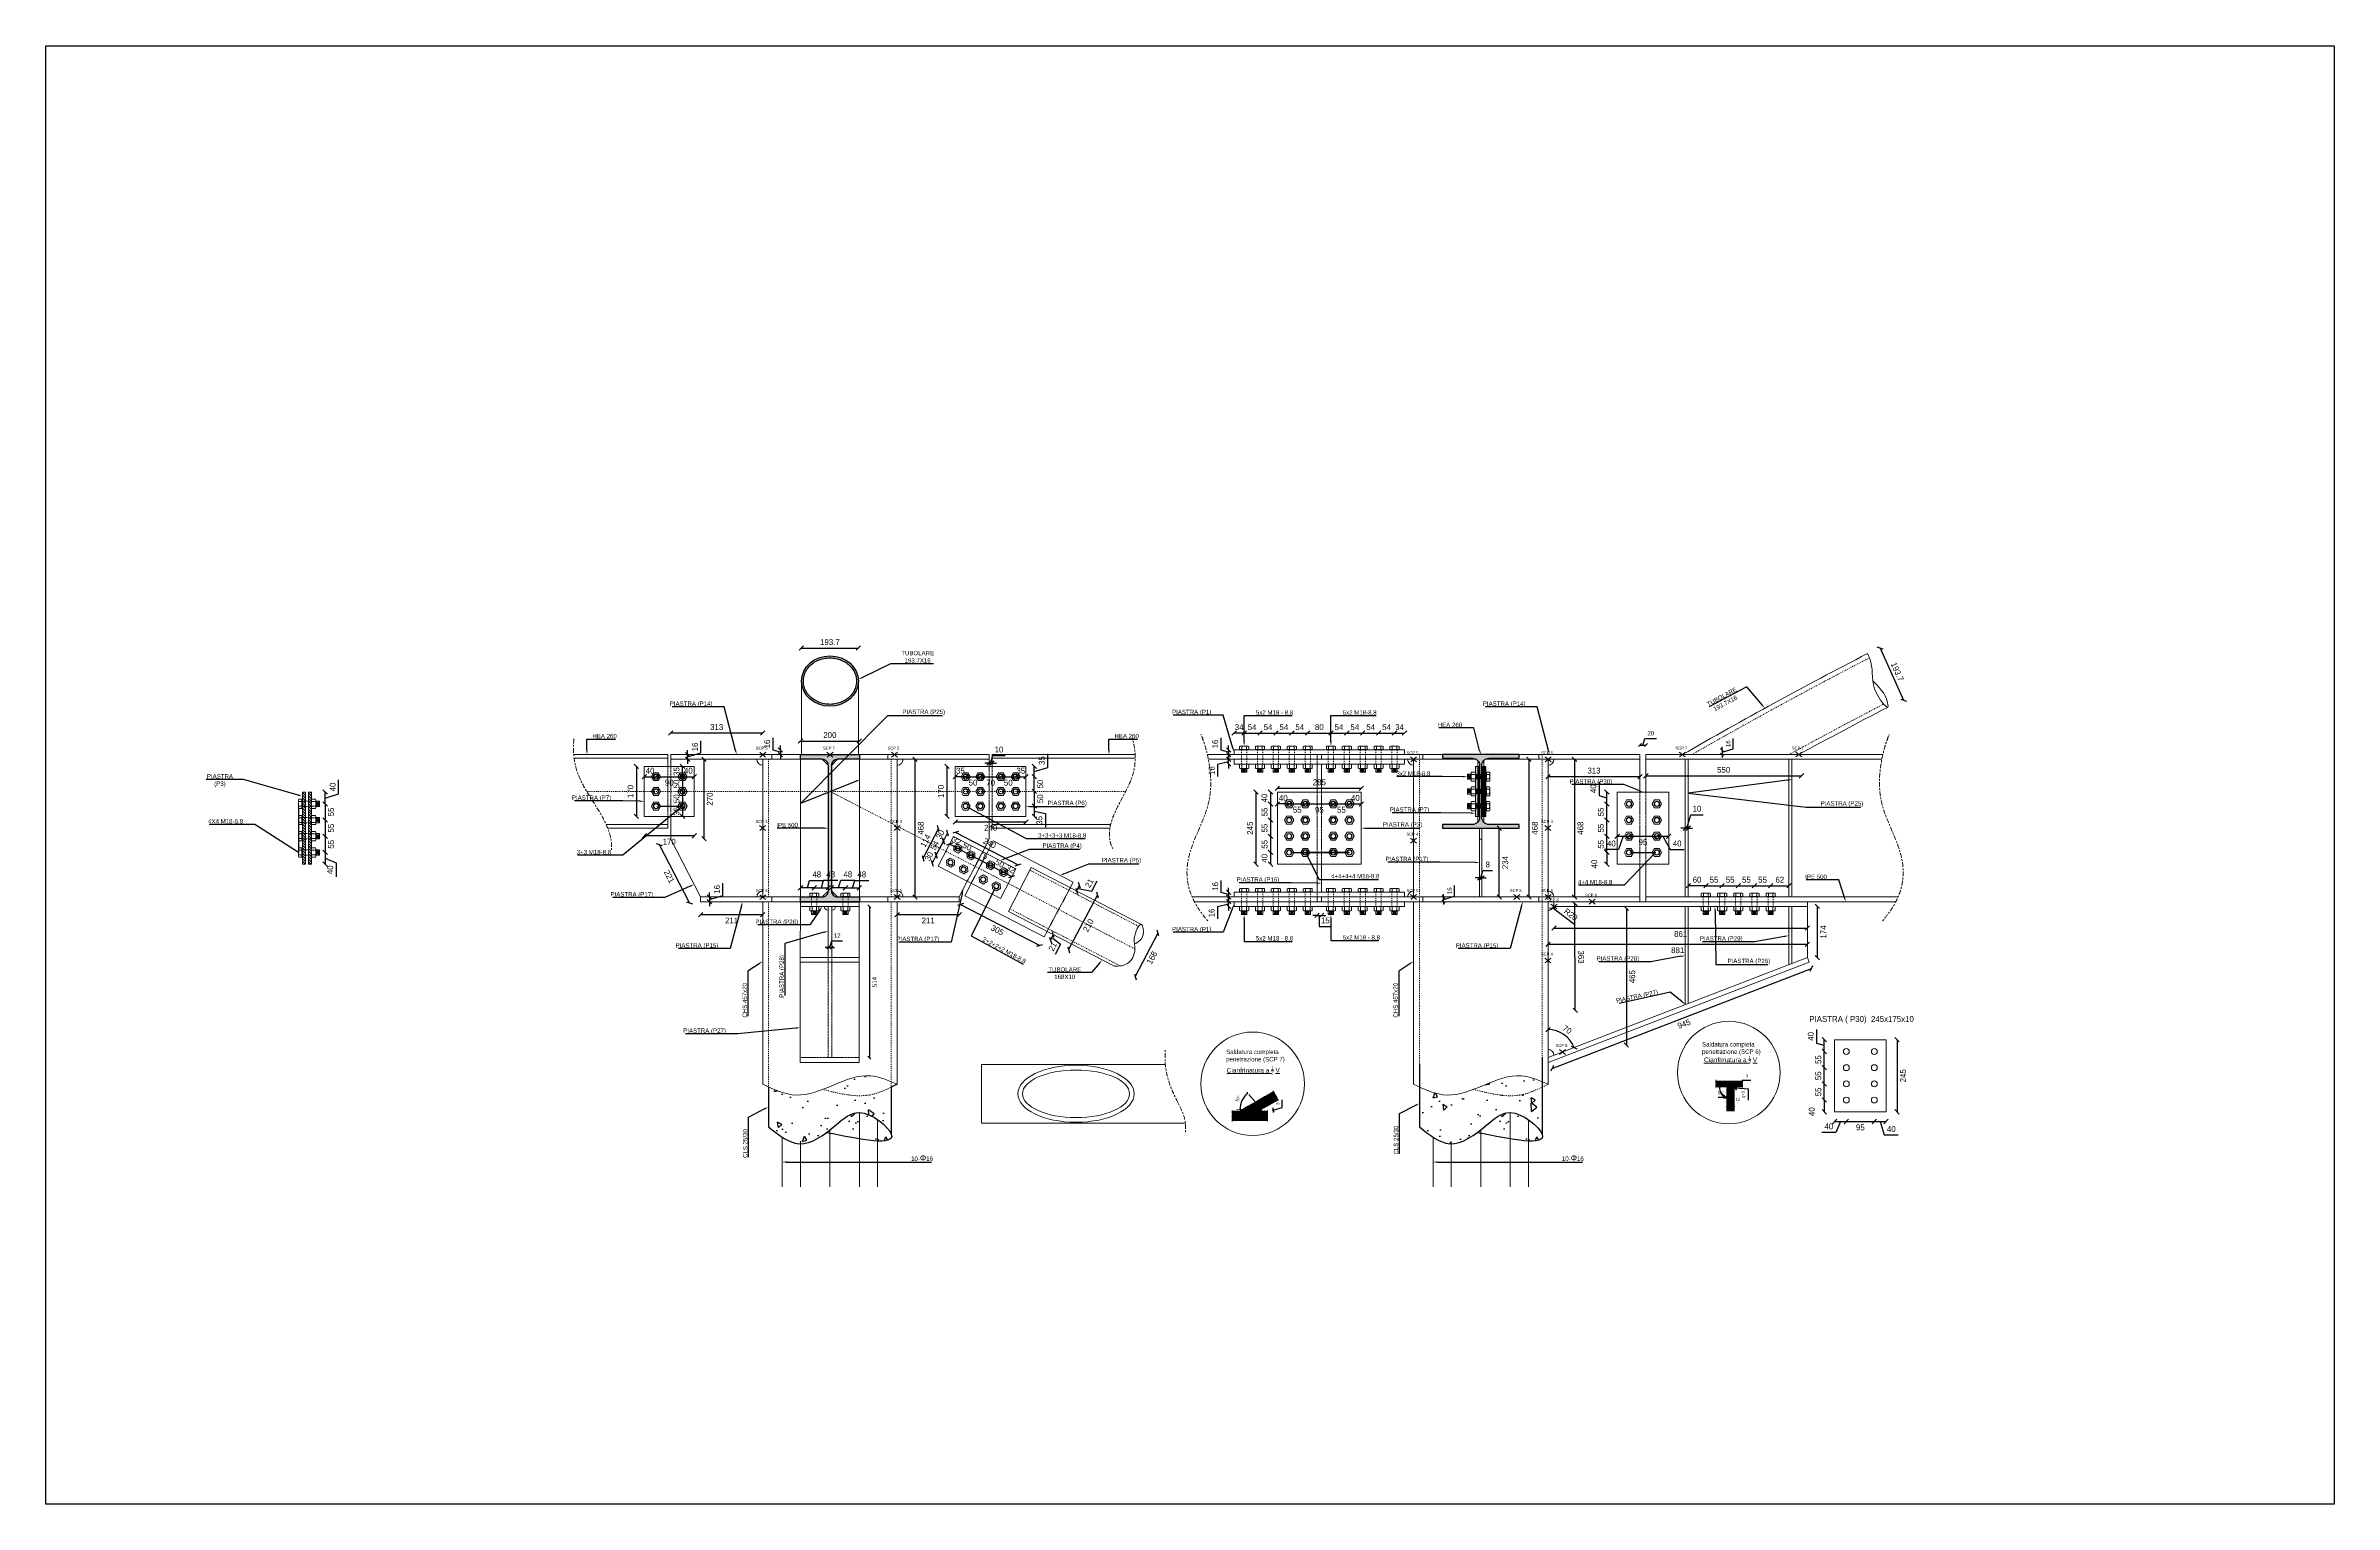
# Model space of a CAD drawing. Header units: millimetres. Extents: x -6949 to 549764, y -83146 to 127128.
# Drawn here: x 46809 to 54585, y -48508 to -43550 of the extents above; entities that cross this region are included whole.
import ezdxf
from ezdxf import colors
from ezdxf.entities.mleader import LeaderData, LeaderLine
from ezdxf.math import Vec2, Vec3

# ---------------------------------------------------------------- set-up
doc = ezdxf.new("R2010")
doc.units = ezdxf.units.MM
for name, pattern in [('ACAD_ISO02W100', [15, 12, -3]), ('Centro', [31.75, 6.35, -4.7625, 15.875, -4.7625]), ('Tratto', [6.35, 3.175, -3.175])]:
    doc.linetypes.add(name, pattern=pattern)
for name, color, linetype, lineweight in [('armatura', 1, 'Continuous', 15), ('bulloni', 5, 'Continuous', 9), ('LINEA DI SEZIONE', 1, 'Centro', 9), ('piastra', 6, 'Continuous', 18), ('S-BEAM', 5, 'Continuous', 18), ('S-COLS', 7, 'Continuous', 18), ('sezione', 1, 'ACAD_ISO02W100', 20), ('SEZIONI acciaio - Steel sections', 7, 'Continuous', 25), ('tratteggio', 253, 'Tratto', 15)]:
    doc.layers.add(name, color=color, linetype=linetype, lineweight=lineweight)
doc.layers.add('quote', color=7, linetype='Continuous', lineweight=5, true_color=0x383838)
doc.styles.get("Standard").update_dxf_attribs({"font": ''})
doc.styles.get('Standard').set_extended_font_data('Bahnschrift Light')
doc.dimstyles.new('per cianfrini', dxfattribs={"dimtxt": 10, "dimasz": 5, "dimexe": 0.18, "dimexo": 0.0625, "dimgap": 10, "dimtad": 2, "dimdec": 0, "dimlfac": 0.5, "dimzin": 0, "dimdsep": 46, "dimtxsty": 'Standard', "dimblk": 'OBLIQUE', "dimcen": 0, "dimse1": 1, "dimse2": 1, "dimadec": 0, "dimazin": 0, "dimtfac": 1, "dimtdec": 0, "dimtofl": 0, "dimtmove": 1, "dimatfit": 3, "dimfxl": 1, "dimtolj": 1, "dimtzin": 0, "dimarcsym": 1})
doc.dimstyles.new('Q 1_10', dxfattribs={"dimtxt": 15, "dimasz": 10, "dimexe": 0.18, "dimexo": 0.0625, "dimgap": 10, "dimtad": 2, "dimdec": 0, "dimzin": 0, "dimdsep": 46, "dimtxsty": 'Standard', "dimblk": 'OBLIQUE', "dimcen": 0, "dimse1": 1, "dimse2": 1, "dimadec": 0, "dimazin": 0, "dimtfac": 1, "dimtdec": 0, "dimtofl": 0, "dimtmove": 1, "dimatfit": 3, "dimfxl": 1, "dimtolj": 1, "dimtzin": 0, "dimarcsym": 1})
doc.dimstyles.new('Q 1_15', dxfattribs={"dimtxt": 20, "dimasz": 15, "dimexe": 0.18, "dimexo": 0.0625, "dimgap": 10, "dimtad": 2, "dimdec": 0, "dimzin": 0, "dimdsep": 46, "dimtxsty": 'Standard', "dimblk": 'OBLIQUE', "dimcen": 0, "dimse1": 1, "dimse2": 1, "dimadec": 0, "dimazin": 0, "dimtfac": 1, "dimtdec": 0, "dimtofl": 0, "dimtmove": 1, "dimatfit": 3, "dimfxl": 1, "dimtolj": 1, "dimtzin": 0, "dimarcsym": 1})
pattern_1 = [(45, (40512.652, -595.0322), (-2.24506403, 2.24506403), [])]

# ---------------------------------------------------------------- blocks, each defined once
blk = doc.blocks.new('*U133')
at = {"layer": 'bulloni'}
blk.add_lwpolyline([(-15.6, 0), (-7.8, -13.5), (7.8, -13.5), (15.6, 0), (7.8, 13.5), (-7.8, 13.5)], close=True, dxfattribs=at)
for radius in [9, 7.88]:
    blk.add_circle((0, 0), radius, dxfattribs=at)
blk = doc.blocks.new('*U134')
at = {"color": 0, "linetype": 'ByBlock', "lineweight": -2, "transparency": 16777216}
for p in [(0, 0), (55, 0), (0, -55), (55, -55), (0, -110), (0, -165), (55, -110), (55, -165)]:
    blk.add_blockref('*U133', p, dxfattribs=at)
blk = doc.blocks.new('*U135')
at = {"layer": 'bulloni'}
blk.add_lwpolyline([(-15.6, 0), (-7.8, -13.5), (7.8, -13.5), (15.6, 0), (7.8, 13.5), (-7.8, 13.5)], close=True, dxfattribs=at)
for radius in [9, 7.88]:
    blk.add_circle((0, 0), radius, dxfattribs=at)
blk = doc.blocks.new('*U136')
at = {"color": 0, "linetype": 'ByBlock', "lineweight": -2, "transparency": 16777216}
for p in [(0, 0), (55, 0), (0, -55), (55, -55), (0, -110), (0, -165), (55, -110), (55, -165)]:
    blk.add_blockref('*U135', p, dxfattribs=at)
blk = doc.blocks.new('*U137')
at = {"layer": 'bulloni'}
for p, q in [((-35.6, 13.7), (-34.4, 15.6)), ((-35.6, 13.7), (-35.6, -13.7)), ((-34.4, 15.6), (-24.1, 15.6)), ((-34.4, 7.8), (-24.1, 7.8)), ((-24.1, 15.6), (-24.1, -15.6)), ((-24.1, 12.5), (-23.6, 12.5)), ((-23.6, 12.5), (-23.6, -12.5)), ((8, 13.7), (9.2, 15.6)), ((8, 13.7), (8, -13.7)), ((9.2, 15.6), (21.7, 15.6)), ((9.2, 7.8), (21.7, 7.8)), ((23, 13.7), (21.7, 15.6)), ((23, 13.7), (23, -13.7)), ((34.6, 9), (23, 9)), ((25.7, -6.5), (25, 6.5)), ((28.1, -5), (27.6, 5)), ((30.7, -6.5), (30, 6.5)), ((33.1, -5), (32.6, 5)), ((34.6, 9), (35.6, 8)), ((34.6, 9), (34.6, -9)), ((35.6, 8), (35.6, -8)), ((-35.6, -13.7), (-34.4, -15.6)), ((-24.1, -7.8), (-34.4, -7.8)), ((-34.4, -15.6), (-24.1, -15.6)), ((-24.1, -12.5), (-23.6, -12.5)), ((8, -13.7), (9.2, -15.6)), ((21.7, -7.8), (9.2, -7.8)), ((9.2, -15.6), (21.7, -15.6)), ((23, -13.7), (21.7, -15.6)), ((34.6, -9), (23, -9)), ((35.6, -8), (34.6, -9))]:
    blk.add_line(p, q, dxfattribs=at)
for centre, radius, start, end in [((-28.9, 11.7), 6.67, 144.26215, 215.73785), ((-10.8, 0), 24.8, 161.68582, 198.31418), ((-22.6, 10), 1, 180, 270), ((14.7, 11.7), 6.67, 144.26215, 215.73785), ((32.8, 0), 24.8, 161.68582, 198.31418), ((16.3, 11.7), 6.67, 324.26215, 35.73785), ((-1.8, 0), 24.8, 341.68582, 18.31418), ((-28.9, -11.7), 6.67, 144.26215, 215.73785), ((-22.6, -10), 1, 90, 180), ((14.7, -11.7), 6.67, 144.26215, 215.73785), ((16.3, -11.7), 6.67, 324.26215, 35.73785)]:
    blk.add_arc(centre, radius, start, end, dxfattribs=at)
at = {"layer": 'tratteggio'}
for points in [[(-22.6, 9), (8, 9)], [(-22.6, -9), (8, -9)]]:
    blk.add_lwpolyline(points, dxfattribs=at)
blk = doc.blocks.new('*U146')
at = {"layer": 'bulloni', "color": 0, "linetype": 'ByBlock', "lineweight": -2, "transparency": 16777216}
for p in [(0, 0), (0, -55), (0, -110), (0, -165)]:
    blk.add_blockref('*U137', p, dxfattribs=at)
blk = doc.blocks.new('*U142')
at = {"layer": 'bulloni'}
blk.add_lwpolyline([(-15.6, 0), (-7.8, -13.5), (7.8, -13.5), (15.6, 0), (7.8, 13.5), (-7.8, 13.5)], close=True, dxfattribs=at)
for radius in [9, 7.88]:
    blk.add_circle((0, 0), radius, dxfattribs=at)
blk = doc.blocks.new('*U138')
at = {"color": 0, "linetype": 'ByBlock', "lineweight": -2, "transparency": 16777216}
for p in [(0, 0), (50, 0), (0, -50), (50, -50), (0, -100), (50, -100)]:
    blk.add_blockref('*U142', p, dxfattribs=at)
blk = doc.blocks.new('*U140')
at = {"layer": 'bulloni'}
blk.add_lwpolyline([(-15.6, 0), (-7.8, -13.5), (7.8, -13.5), (15.6, 0), (7.8, 13.5), (-7.8, 13.5)], close=True, dxfattribs=at)
for radius in [9, 7.88]:
    blk.add_circle((0, 0), radius, dxfattribs=at)
blk = doc.blocks.new('*U141')
at = {"color": 0, "linetype": 'ByBlock', "lineweight": -2, "transparency": 16777216}
for p in [(0, 0), (50, 0), (0, -50), (50, -50), (0, -100), (50, -100)]:
    blk.add_blockref('*U140', p, dxfattribs=at)
blk = doc.blocks.new('*U139')
at = {"layer": 'bulloni'}
blk.add_lwpolyline([(-15.6, 0), (-7.8, -13.5), (7.8, -13.5), (15.6, 0), (7.8, 13.5), (-7.8, 13.5)], close=True, dxfattribs=at)
for radius in [9, 7.88]:
    blk.add_circle((0, 0), radius, dxfattribs=at)
blk = doc.blocks.new('*U143')
at = {"color": 0, "linetype": 'ByBlock', "lineweight": -2, "transparency": 16777216}
for p in [(0, 0), (50, 0), (0, -54), (50, -54)]:
    blk.add_blockref('*U139', p, dxfattribs=at)
blk = doc.blocks.new('*U144')
at = {"layer": 'bulloni'}
blk.add_lwpolyline([(-15.6, 0), (-7.8, -13.5), (7.8, -13.5), (15.6, 0), (7.8, 13.5), (-7.8, 13.5)], close=True, dxfattribs=at)
for radius in [9, 7.88]:
    blk.add_circle((0, 0), radius, dxfattribs=at)
blk = doc.blocks.new('*U145')
at = {"color": 0, "linetype": 'ByBlock', "lineweight": -2, "transparency": 16777216}
for p in [(0, 0), (50, 0), (0, -54), (50, -54)]:
    blk.add_blockref('*U144', p, dxfattribs=at)
blk = doc.blocks.new('*U158')
at = {"layer": 'bulloni'}
blk.add_lwpolyline([(-15.6, 0), (-7.8, -13.5), (7.8, -13.5), (15.6, 0), (7.8, 13.5), (-7.8, 13.5)], close=True, dxfattribs=at)
for radius in [9, 7.88]:
    blk.add_circle((0, 0), radius, dxfattribs=at)
blk = doc.blocks.new('*U159')
at = {"color": 0, "linetype": 'ByBlock', "lineweight": -2, "transparency": 16777216}
for p in [(0, 0), (0, -50), (0, -100)]:
    blk.add_blockref('*U158', p, dxfattribs=at)
blk = doc.blocks.new('*U160')
at = {"layer": 'bulloni'}
blk.add_lwpolyline([(-15.6, 0), (-7.8, -13.5), (7.8, -13.5), (15.6, 0), (7.8, 13.5), (-7.8, 13.5)], close=True, dxfattribs=at)
for radius in [9, 7.88]:
    blk.add_circle((0, 0), radius, dxfattribs=at)
blk = doc.blocks.new('*U161')
at = {"color": 0, "linetype": 'ByBlock', "lineweight": -2, "transparency": 16777216}
for p in [(0, 0), (0, -50), (0, -100)]:
    blk.add_blockref('*U160', p, dxfattribs=at)
blk = doc.blocks.new('_Oblique')
at = {"color": 0, "linetype": 'ByBlock', "lineweight": -2}
blk.add_line((-0.5, -0.5), (0.5, 0.5), dxfattribs=at)
blk = doc.blocks.new('*D890')
at = {"layer": 'Defpoints', "color": 0, "transparency": 16777216}
for p in [(49034, -46444.1), (49034, -46460.1), (49064.3, -46460.1)]:
    blk.add_point(p, dxfattribs=at)
at = {"layer": 'quote', "color": 0, "lineweight": -2, "transparency": 16777216}
for p, q in [((49109.8, -46438.5), (49109.8, -46397.6)), ((49064.3, -46444.1), (49064.3, -46429.1)), ((49064.3, -46452.1), (49109.8, -46438.5)), ((49064.3, -46444.1), (49064.3, -46460.1)), ((49064.3, -46460.1), (49064.3, -46475.1))]:
    blk.add_line(p, q, dxfattribs=at)
at = {"layer": 'quote', "color": 0, "lineweight": -2, "transparency": 16777216, "xscale": 15, "yscale": 15, "zscale": 15}
for p, rotation in [((49064.3, -46444.1), 270), ((49064.3, -46460.1), 90)]:
    blk.add_blockref('_Oblique', p, dxfattribs=dict(at, rotation=rotation))
at = {"layer": 'quote', "color": 0, "transparency": 16777216, "insert": (49089.7, -46418), "char_height": 20, "attachment_point": 5, "rotation": 90}
blk.add_mtext('\\A1;16', dxfattribs=at)
blk = doc.blocks.new('*D891')
at = {"layer": 'Defpoints', "color": 0, "transparency": 16777216}
for p in [(49034, -46460.1), (49244.9, -46460.1), (49244.9, -46504)]:
    blk.add_point(p, dxfattribs=at)
at = {"layer": 'quote', "color": 0, "lineweight": -2, "transparency": 16777216}
blk.add_line((49034, -46504), (49244.9, -46504), dxfattribs=at)
at = {"layer": 'quote', "color": 0, "lineweight": -2, "transparency": 16777216, "xscale": 15, "yscale": 15, "zscale": 15, "rotation": 180}
blk.add_blockref('_Oblique', (49034, -46504), dxfattribs=at)
at = {"layer": 'quote', "color": 0, "lineweight": -2, "transparency": 16777216, "xscale": 15, "yscale": 15, "zscale": 15}
blk.add_blockref('_Oblique', (49244.9, -46504), dxfattribs=at)
at = {"layer": 'quote', "color": 0, "transparency": 16777216, "insert": (49139.4, -46524.1), "char_height": 20, "attachment_point": 5}
blk.add_mtext('\\A1;211', dxfattribs=at)
blk = doc.blocks.new('*D892')
at = {"layer": 'Defpoints', "color": 0, "transparency": 16777216}
for p in [(48932.4, -45960.1), (48932.4, -45976.1), (48989.7, -45960.1)]:
    blk.add_point(p, dxfattribs=at)
at = {"layer": 'quote', "color": 0, "lineweight": -2, "transparency": 16777216}
for p, q in [((48989.7, -45960.1), (48989.7, -45945.1)), ((48989.7, -45968.1), (49035.2, -45954.5)), ((49035.2, -45954.5), (49035.2, -45913.6)), ((48989.7, -45976.1), (48989.7, -45960.1)), ((48989.7, -45976.1), (48989.7, -45991.1))]:
    blk.add_line(p, q, dxfattribs=at)
at = {"layer": 'quote', "color": 0, "lineweight": -2, "transparency": 16777216, "xscale": 15, "yscale": 15, "zscale": 15}
for p, rotation in [((48989.7, -45960.1), 270), ((48989.7, -45976.1), 90)]:
    blk.add_blockref('_Oblique', p, dxfattribs=dict(at, rotation=rotation))
at = {"layer": 'quote', "color": 0, "transparency": 16777216, "insert": (49015.1, -45934), "char_height": 20, "attachment_point": 5, "rotation": 90}
blk.add_mtext('\\A1;16', dxfattribs=at)
blk = doc.blocks.new('*D896')
at = {"layer": 'Defpoints', "color": 0, "transparency": 16777216}
for p in [(48842.4, -46000.1), (48816, -46170.1), (48842.4, -46170.1)]:
    blk.add_point(p, dxfattribs=at)
at = {"layer": 'quote', "color": 0, "lineweight": -2, "transparency": 16777216}
blk.add_line((48816, -46000.1), (48816, -46170.1), dxfattribs=at)
at = {"layer": 'quote', "color": 0, "lineweight": -2, "transparency": 16777216, "xscale": 15, "yscale": 15, "zscale": 15}
for p, rotation in [((48816, -46000.1), 90), ((48816, -46170.1), 270)]:
    blk.add_blockref('_Oblique', p, dxfattribs=dict(at, rotation=rotation))
at = {"layer": 'quote', "color": 0, "transparency": 16777216, "insert": (48795.8, -46085.1), "char_height": 20, "attachment_point": 5, "rotation": 90}
blk.add_mtext('\\A1;170', dxfattribs=at)
blk = doc.blocks.new('*D893')
at = {"layer": 'Defpoints', "color": 0, "transparency": 16777216}
for p in [(48842.4, -46170.1), (49012.4, -46170.2), (48842.4, -46236.2)]:
    blk.add_point(p, dxfattribs=at)
at = {"layer": 'quote', "color": 0, "lineweight": -2, "transparency": 16777216}
blk.add_line((49012.4, -46236.2), (48842.4, -46236.2), dxfattribs=at)
at = {"layer": 'quote', "color": 0, "lineweight": -2, "transparency": 16777216, "xscale": 15, "yscale": 15, "zscale": 15, "rotation": 180}
blk.add_blockref('_Oblique', (48842.4, -46236.2), dxfattribs=at)
at = {"layer": 'quote', "color": 0, "lineweight": -2, "transparency": 16777216, "xscale": 15, "yscale": 15, "zscale": 15}
blk.add_blockref('_Oblique', (49012.4, -46236.2), dxfattribs=at)
at = {"layer": 'quote', "color": 0, "transparency": 16777216, "insert": (48927.4, -46256.4), "char_height": 20, "attachment_point": 5}
blk.add_mtext('\\A1;170', dxfattribs=at)
blk = doc.blocks.new('*D894')
at = {"layer": 'Defpoints', "color": 0, "transparency": 16777216}
for p in [(48842.4, -46035.1), (48882.4, -46035.1), (48882.4, -46035.1)]:
    blk.add_point(p, dxfattribs=at)
at = {"layer": 'quote', "color": 0, "lineweight": -2, "transparency": 16777216}
blk.add_line((48842.4, -46035.1), (48882.4, -46035.1), dxfattribs=at)
at = {"layer": 'quote', "color": 0, "lineweight": -2, "transparency": 16777216, "xscale": 15, "yscale": 15, "zscale": 15, "rotation": 180}
blk.add_blockref('_Oblique', (48842.4, -46035.1), dxfattribs=at)
at = {"layer": 'quote', "color": 0, "lineweight": -2, "transparency": 16777216, "xscale": 15, "yscale": 15, "zscale": 15}
blk.add_blockref('_Oblique', (48882.4, -46035.1), dxfattribs=at)
at = {"layer": 'quote', "color": 0, "transparency": 16777216, "insert": (48862.4, -46014.9), "char_height": 20, "attachment_point": 5}
blk.add_mtext('\\A1;40', dxfattribs=at)
blk = doc.blocks.new('*D897')
at = {"layer": 'Defpoints', "color": 0, "transparency": 16777216}
for p in [(48882.4, -46035.1), (48972.4, -46035.1), (48972.4, -46035.1)]:
    blk.add_point(p, dxfattribs=at)
at = {"layer": 'quote', "color": 0, "lineweight": -2, "transparency": 16777216}
blk.add_line((48882.4, -46035.1), (48972.4, -46035.1), dxfattribs=at)
at = {"layer": 'quote', "color": 0, "lineweight": -2, "transparency": 16777216, "xscale": 15, "yscale": 15, "zscale": 15, "rotation": 180}
blk.add_blockref('_Oblique', (48882.4, -46035.1), dxfattribs=at)
at = {"layer": 'quote', "color": 0, "lineweight": -2, "transparency": 16777216, "xscale": 15, "yscale": 15, "zscale": 15}
blk.add_blockref('_Oblique', (48972.4, -46035.1), dxfattribs=at)
at = {"layer": 'quote', "color": 0, "transparency": 16777216, "insert": (48927.4, -46055.4), "char_height": 20, "attachment_point": 5}
blk.add_mtext('\\A1;90', dxfattribs=at)
blk = doc.blocks.new('*D898')
at = {"layer": 'Defpoints', "color": 0, "transparency": 16777216}
for p in [(48972.4, -46035.1), (49012.4, -46035.1), (49012.4, -46035.5)]:
    blk.add_point(p, dxfattribs=at)
at = {"layer": 'quote', "color": 0, "lineweight": -2, "transparency": 16777216}
blk.add_line((48972.4, -46035.1), (49012.4, -46035.1), dxfattribs=at)
at = {"layer": 'quote', "color": 0, "lineweight": -2, "transparency": 16777216, "xscale": 15, "yscale": 15, "zscale": 15, "rotation": 180}
blk.add_blockref('_Oblique', (48972.4, -46035.1), dxfattribs=at)
at = {"layer": 'quote', "color": 0, "lineweight": -2, "transparency": 16777216, "xscale": 15, "yscale": 15, "zscale": 15}
blk.add_blockref('_Oblique', (49012.4, -46035.1), dxfattribs=at)
at = {"layer": 'quote', "color": 0, "transparency": 16777216, "insert": (48992.4, -46014.9), "char_height": 20, "attachment_point": 5}
blk.add_mtext('\\A1;40', dxfattribs=at)
blk = doc.blocks.new('*D899')
at = {"layer": 'Defpoints', "color": 0, "transparency": 16777216}
for p in [(48972.4, -46000.1), (48972.4, -46000.1), (48972.4, -46035.1)]:
    blk.add_point(p, dxfattribs=at)
at = {"layer": 'quote', "color": 0, "lineweight": -2, "transparency": 16777216}
blk.add_line((48972.4, -46035.1), (48972.4, -46000.1), dxfattribs=at)
at = {"layer": 'quote', "color": 0, "lineweight": -2, "transparency": 16777216, "xscale": 15, "yscale": 15, "zscale": 15}
for p, rotation in [((48972.4, -46000.1), 90), ((48972.4, -46035.1), 270)]:
    blk.add_blockref('_Oblique', p, dxfattribs=dict(at, rotation=rotation))
at = {"layer": 'quote', "color": 0, "transparency": 16777216, "insert": (48952.2, -46017.6), "char_height": 20, "attachment_point": 5, "rotation": 90}
blk.add_mtext('\\A1;35', dxfattribs=at)
blk = doc.blocks.new('*D900')
at = {"layer": 'Defpoints', "color": 0, "transparency": 16777216}
for p in [(48972.4, -46035.1), (48972.4, -46085.1), (48972.4, -46085.1)]:
    blk.add_point(p, dxfattribs=at)
at = {"layer": 'quote', "color": 0, "lineweight": -2, "transparency": 16777216}
blk.add_line((48972.4, -46035.1), (48972.4, -46085.1), dxfattribs=at)
at = {"layer": 'quote', "color": 0, "lineweight": -2, "transparency": 16777216, "xscale": 15, "yscale": 15, "zscale": 15}
for p, rotation in [((48972.4, -46035.1), 90), ((48972.4, -46085.1), 270)]:
    blk.add_blockref('_Oblique', p, dxfattribs=dict(at, rotation=rotation))
at = {"layer": 'quote', "color": 0, "transparency": 16777216, "insert": (48952.1, -46060.1), "char_height": 20, "attachment_point": 5, "rotation": 90}
blk.add_mtext('\\A1;50', dxfattribs=at)
blk = doc.blocks.new('*D901')
at = {"layer": 'Defpoints', "color": 0, "transparency": 16777216}
for p in [(48972.4, -46085.1), (48972.4, -46135.1), (48972.4, -46135.1)]:
    blk.add_point(p, dxfattribs=at)
at = {"layer": 'quote', "color": 0, "lineweight": -2, "transparency": 16777216}
blk.add_line((48972.4, -46085.1), (48972.4, -46135.1), dxfattribs=at)
at = {"layer": 'quote', "color": 0, "lineweight": -2, "transparency": 16777216, "xscale": 15, "yscale": 15, "zscale": 15}
for p, rotation in [((48972.4, -46085.1), 90), ((48972.4, -46135.1), 270)]:
    blk.add_blockref('_Oblique', p, dxfattribs=dict(at, rotation=rotation))
at = {"layer": 'quote', "color": 0, "transparency": 16777216, "insert": (48952.1, -46110.1), "char_height": 20, "attachment_point": 5, "rotation": 90}
blk.add_mtext('\\A1;50', dxfattribs=at)
blk = doc.blocks.new('*D902')
at = {"layer": 'Defpoints', "color": 0, "transparency": 16777216}
for p in [(48972.4, -46135.1), (48972.4, -46170.1), (49012.4, -46170.1)]:
    blk.add_point(p, dxfattribs=at)
at = {"layer": 'quote', "color": 0, "lineweight": -2, "transparency": 16777216}
blk.add_line((48972.4, -46135.1), (48972.4, -46170.1), dxfattribs=at)
at = {"layer": 'quote', "color": 0, "lineweight": -2, "transparency": 16777216, "xscale": 15, "yscale": 15, "zscale": 15}
for p, rotation in [((48972.4, -46135.1), 90), ((48972.4, -46170.1), 270)]:
    blk.add_blockref('_Oblique', p, dxfattribs=dict(at, rotation=rotation))
at = {"layer": 'quote', "color": 0, "transparency": 16777216, "insert": (48952.2, -46152.6), "char_height": 20, "attachment_point": 5, "rotation": 90}
blk.add_mtext('\\A1;35', dxfattribs=at)
blk = doc.blocks.new('*D903')
at = {"layer": 'Defpoints', "color": 0, "transparency": 16777216}
for p in [(49244.9, -45886.5), (48932.4, -45960.1), (49244.9, -45960.1)]:
    blk.add_point(p, dxfattribs=at)
at = {"layer": 'quote', "color": 0, "lineweight": -2, "transparency": 16777216}
blk.add_line((48932.4, -45886.5), (49244.9, -45886.5), dxfattribs=at)
at = {"layer": 'quote', "color": 0, "lineweight": -2, "transparency": 16777216, "xscale": 15, "yscale": 15, "zscale": 15, "rotation": 180}
blk.add_blockref('_Oblique', (48932.4, -45886.5), dxfattribs=at)
at = {"layer": 'quote', "color": 0, "lineweight": -2, "transparency": 16777216, "xscale": 15, "yscale": 15, "zscale": 15}
blk.add_blockref('_Oblique', (49244.9, -45886.5), dxfattribs=at)
at = {"layer": 'quote', "color": 0, "transparency": 16777216, "insert": (49088.6, -45866.3), "char_height": 20, "attachment_point": 5}
blk.add_mtext('\\A1;313', dxfattribs=at)
blk = doc.blocks.new('*D904')
at = {"layer": 'Defpoints', "color": 0, "transparency": 16777216}
for p in [(48932.4, -46247.5), (48894.6, -46266.9), (49034, -46444.1)]:
    blk.add_point(p, dxfattribs=at)
at = {"layer": 'quote', "color": 0, "lineweight": -2, "transparency": 16777216}
blk.add_line((48996.3, -46463.6), (48894.6, -46266.9), dxfattribs=at)
at = {"layer": 'quote', "color": 0, "lineweight": -2, "transparency": 16777216, "xscale": 15, "yscale": 15, "zscale": 15}
for p, rotation in [((48894.6, -46266.9), 117.3238909274851), ((48996.3, -46463.6), 297.3238909274851)]:
    blk.add_blockref('_Oblique', p, dxfattribs=dict(at, rotation=rotation))
at = {"layer": 'quote', "color": 0, "transparency": 16777216, "insert": (48927.6, -46374.5), "char_height": 20, "attachment_point": 5, "rotation": 297.32389}
blk.add_mtext('\\A1;221', dxfattribs=at)
blk = doc.blocks.new('*D895')
at = {"layer": 'Defpoints', "color": 0, "transparency": 16777216}
for p in [(48932.4, -45976.1), (48932.4, -46246.2), (49045.2, -46246.2)]:
    blk.add_point(p, dxfattribs=at)
at = {"layer": 'quote', "color": 0, "lineweight": -2, "transparency": 16777216}
blk.add_line((49045.2, -45976.1), (49045.2, -46246.2), dxfattribs=at)
at = {"layer": 'quote', "color": 0, "lineweight": -2, "transparency": 16777216, "xscale": 15, "yscale": 15, "zscale": 15}
for p, rotation in [((49045.2, -45976.1), 90), ((49045.2, -46246.2), 270)]:
    blk.add_blockref('_Oblique', p, dxfattribs=dict(at, rotation=rotation))
at = {"layer": 'quote', "color": 0, "transparency": 16777216, "insert": (49065.4, -46111.2), "char_height": 20, "attachment_point": 5, "rotation": 90}
blk.add_mtext('\\A1;270', dxfattribs=at)
blk = doc.blocks.new('*D906')
at = {"layer": 'Defpoints', "color": 0, "transparency": 16777216}
for p in [(47739, -46127.6), (47739, -46182.6), (47758.2, -46182.6)]:
    blk.add_point(p, dxfattribs=at)
at = {"layer": 'quote', "color": 0, "lineweight": -2, "transparency": 16777216}
blk.add_line((47758.2, -46127.6), (47758.2, -46182.6), dxfattribs=at)
at = {"layer": 'quote', "color": 0, "lineweight": -2, "transparency": 16777216, "xscale": 15, "yscale": 15, "zscale": 15}
for p, rotation in [((47758.2, -46127.6), 90), ((47758.2, -46182.6), 270)]:
    blk.add_blockref('_Oblique', p, dxfattribs=dict(at, rotation=rotation))
at = {"layer": 'quote', "color": 0, "transparency": 16777216, "insert": (47778.3, -46155.1), "char_height": 20, "attachment_point": 5, "rotation": 90}
blk.add_mtext('\\A1;55', dxfattribs=at)
blk = doc.blocks.new('*D907')
at = {"layer": 'Defpoints', "color": 0, "transparency": 16777216}
for p in [(47711.4, -46087.6), (47758.2, -46087.6), (47739, -46127.6)]:
    blk.add_point(p, dxfattribs=at)
at = {"layer": 'quote', "color": 0, "lineweight": -2, "transparency": 16777216}
for p, q in [((47758.2, -46127.6), (47758.2, -46087.6)), ((47758.2, -46107.6), (47804, -46093.9)), ((47804, -46093.9), (47804, -46046.2))]:
    blk.add_line(p, q, dxfattribs=at)
at = {"layer": 'quote', "color": 0, "lineweight": -2, "transparency": 16777216, "xscale": 15, "yscale": 15, "zscale": 15}
for p, rotation in [((47758.2, -46087.6), 90), ((47758.2, -46127.6), 270)]:
    blk.add_blockref('_Oblique', p, dxfattribs=dict(at, rotation=rotation))
at = {"layer": 'quote', "color": 0, "transparency": 16777216, "insert": (47783.8, -46070), "char_height": 20, "attachment_point": 5, "rotation": 90}
blk.add_mtext('\\A1;40', dxfattribs=at)
blk = doc.blocks.new('*D908')
at = {"layer": 'Defpoints', "color": 0, "transparency": 16777216}
for p in [(47739, -46182.6), (47739, -46237.6), (47758.2, -46237.6)]:
    blk.add_point(p, dxfattribs=at)
at = {"layer": 'quote', "color": 0, "lineweight": -2, "transparency": 16777216}
blk.add_line((47758.2, -46182.6), (47758.2, -46237.6), dxfattribs=at)
at = {"layer": 'quote', "color": 0, "lineweight": -2, "transparency": 16777216, "xscale": 15, "yscale": 15, "zscale": 15}
for p, rotation in [((47758.2, -46182.6), 90), ((47758.2, -46237.6), 270)]:
    blk.add_blockref('_Oblique', p, dxfattribs=dict(at, rotation=rotation))
at = {"layer": 'quote', "color": 0, "transparency": 16777216, "insert": (47778.3, -46210.1), "char_height": 20, "attachment_point": 5, "rotation": 90}
blk.add_mtext('\\A1;55', dxfattribs=at)
blk = doc.blocks.new('*D909')
at = {"layer": 'Defpoints', "color": 0, "transparency": 16777216}
for p in [(47739, -46237.6), (47739, -46292.6), (47758.2, -46292.6)]:
    blk.add_point(p, dxfattribs=at)
at = {"layer": 'quote', "color": 0, "lineweight": -2, "transparency": 16777216}
blk.add_line((47758.2, -46237.6), (47758.2, -46292.6), dxfattribs=at)
at = {"layer": 'quote', "color": 0, "lineweight": -2, "transparency": 16777216, "xscale": 15, "yscale": 15, "zscale": 15}
for p, rotation in [((47758.2, -46237.6), 90), ((47758.2, -46292.6), 270)]:
    blk.add_blockref('_Oblique', p, dxfattribs=dict(at, rotation=rotation))
at = {"layer": 'quote', "color": 0, "transparency": 16777216, "insert": (47778.3, -46265.1), "char_height": 20, "attachment_point": 5, "rotation": 90}
blk.add_mtext('\\A1;55', dxfattribs=at)
blk = doc.blocks.new('*D910')
at = {"layer": 'Defpoints', "color": 0, "transparency": 16777216}
for p in [(47711.4, -46332.6), (47739, -46292.6), (47758.2, -46332.6)]:
    blk.add_point(p, dxfattribs=at)
at = {"layer": 'quote', "color": 0, "lineweight": -2, "transparency": 16777216}
for p, q in [((47758.2, -46292.6), (47758.2, -46332.6)), ((47758.2, -46312.6), (47795.9, -46327.8)), ((47795.9, -46327.8), (47795.9, -46375.5))]:
    blk.add_line(p, q, dxfattribs=at)
at = {"layer": 'quote', "color": 0, "lineweight": -2, "transparency": 16777216, "xscale": 15, "yscale": 15, "zscale": 15}
for p, rotation in [((47758.2, -46292.6), 90), ((47758.2, -46332.6), 270)]:
    blk.add_blockref('_Oblique', p, dxfattribs=dict(at, rotation=rotation))
at = {"layer": 'quote', "color": 0, "transparency": 16777216, "insert": (47775.6, -46351.7), "char_height": 20, "attachment_point": 5, "rotation": 90}
blk.add_mtext('\\A1;40', dxfattribs=at)
blk = doc.blocks.new('*D911')
at = {"layer": 'Defpoints', "color": 0, "transparency": 16777216}
for p in [(49701.9, -46460.1), (49912.8, -46460.1), (49912.8, -46504)]:
    blk.add_point(p, dxfattribs=at)
at = {"layer": 'quote', "color": 0, "lineweight": -2, "transparency": 16777216}
blk.add_line((49701.9, -46504), (49912.8, -46504), dxfattribs=at)
at = {"layer": 'quote', "color": 0, "lineweight": -2, "transparency": 16777216, "xscale": 15, "yscale": 15, "zscale": 15, "rotation": 180}
blk.add_blockref('_Oblique', (49701.9, -46504), dxfattribs=at)
at = {"layer": 'quote', "color": 0, "lineweight": -2, "transparency": 16777216, "xscale": 15, "yscale": 15, "zscale": 15}
blk.add_blockref('_Oblique', (49912.8, -46504), dxfattribs=at)
at = {"layer": 'quote', "color": 0, "transparency": 16777216, "insert": (49807.3, -46524.1), "char_height": 20, "attachment_point": 5}
blk.add_mtext('\\A1;211', dxfattribs=at)
blk = doc.blocks.new('*D912')
at = {"layer": 'Defpoints', "color": 0, "transparency": 16777216}
for p in [(49934.4, -46035.1), (49984.4, -46035.1), (49984.4, -46035.1)]:
    blk.add_point(p, dxfattribs=at)
at = {"layer": 'quote', "color": 0, "lineweight": -2, "transparency": 16777216}
blk.add_line((49934.4, -46035.1), (49984.4, -46035.1), dxfattribs=at)
at = {"layer": 'quote', "color": 0, "lineweight": -2, "transparency": 16777216, "xscale": 15, "yscale": 15, "zscale": 15, "rotation": 180}
blk.add_blockref('_Oblique', (49934.4, -46035.1), dxfattribs=at)
at = {"layer": 'quote', "color": 0, "lineweight": -2, "transparency": 16777216, "xscale": 15, "yscale": 15, "zscale": 15}
blk.add_blockref('_Oblique', (49984.4, -46035.1), dxfattribs=at)
at = {"layer": 'quote', "color": 0, "transparency": 16777216, "insert": (49959.4, -46055.4), "char_height": 20, "attachment_point": 5}
blk.add_mtext('\\A1;50', dxfattribs=at)
blk = doc.blocks.new('*D913')
at = {"layer": 'Defpoints', "color": 0, "transparency": 16777216}
for p in [(49899.4, -46035.1), (49899.4, -46035.1), (49934.4, -46035.1)]:
    blk.add_point(p, dxfattribs=at)
at = {"layer": 'quote', "color": 0, "lineweight": -2, "transparency": 16777216}
blk.add_line((49934.4, -46035.1), (49899.4, -46035.1), dxfattribs=at)
at = {"layer": 'quote', "color": 0, "lineweight": -2, "transparency": 16777216, "xscale": 15, "yscale": 15, "zscale": 15, "rotation": 180}
blk.add_blockref('_Oblique', (49899.4, -46035.1), dxfattribs=at)
at = {"layer": 'quote', "color": 0, "lineweight": -2, "transparency": 16777216, "xscale": 15, "yscale": 15, "zscale": 15}
blk.add_blockref('_Oblique', (49934.4, -46035.1), dxfattribs=at)
at = {"layer": 'quote', "color": 0, "transparency": 16777216, "insert": (49916.9, -46014.9), "char_height": 20, "attachment_point": 5}
blk.add_mtext('\\A1;35', dxfattribs=at)
blk = doc.blocks.new('*D914')
at = {"layer": 'Defpoints', "color": 0, "transparency": 16777216}
for p in [(49984.4, -46035.1), (50054.4, -46035.1), (50054.4, -46035.1)]:
    blk.add_point(p, dxfattribs=at)
at = {"layer": 'quote', "color": 0, "lineweight": -2, "transparency": 16777216}
blk.add_line((49984.4, -46035.1), (50054.4, -46035.1), dxfattribs=at)
at = {"layer": 'quote', "color": 0, "lineweight": -2, "transparency": 16777216, "xscale": 15, "yscale": 15, "zscale": 15, "rotation": 180}
blk.add_blockref('_Oblique', (49984.4, -46035.1), dxfattribs=at)
at = {"layer": 'quote', "color": 0, "lineweight": -2, "transparency": 16777216, "xscale": 15, "yscale": 15, "zscale": 15}
blk.add_blockref('_Oblique', (50054.4, -46035.1), dxfattribs=at)
at = {"layer": 'quote', "color": 0, "transparency": 16777216, "insert": (50019.4, -46055.4), "char_height": 20, "attachment_point": 5}
blk.add_mtext('\\A1;70', dxfattribs=at)
blk = doc.blocks.new('*D915')
at = {"layer": 'Defpoints', "color": 0, "transparency": 16777216}
for p in [(50054.4, -46035.1), (50104.4, -46035.1), (50104.4, -46035.1)]:
    blk.add_point(p, dxfattribs=at)
at = {"layer": 'quote', "color": 0, "lineweight": -2, "transparency": 16777216}
blk.add_line((50054.4, -46035.1), (50104.4, -46035.1), dxfattribs=at)
at = {"layer": 'quote', "color": 0, "lineweight": -2, "transparency": 16777216, "xscale": 15, "yscale": 15, "zscale": 15, "rotation": 180}
blk.add_blockref('_Oblique', (50054.4, -46035.1), dxfattribs=at)
at = {"layer": 'quote', "color": 0, "lineweight": -2, "transparency": 16777216, "xscale": 15, "yscale": 15, "zscale": 15}
blk.add_blockref('_Oblique', (50104.4, -46035.1), dxfattribs=at)
at = {"layer": 'quote', "color": 0, "transparency": 16777216, "insert": (50079.4, -46055.4), "char_height": 20, "attachment_point": 5}
blk.add_mtext('\\A1;50', dxfattribs=at)
blk = doc.blocks.new('*D916')
at = {"layer": 'Defpoints', "color": 0, "transparency": 16777216}
for p in [(50104.4, -46035.1), (50139.4, -46035.1), (50139.4, -46035.1)]:
    blk.add_point(p, dxfattribs=at)
at = {"layer": 'quote', "color": 0, "lineweight": -2, "transparency": 16777216}
blk.add_line((50104.4, -46035.1), (50139.4, -46035.1), dxfattribs=at)
at = {"layer": 'quote', "color": 0, "lineweight": -2, "transparency": 16777216, "xscale": 15, "yscale": 15, "zscale": 15, "rotation": 180}
blk.add_blockref('_Oblique', (50104.4, -46035.1), dxfattribs=at)
at = {"layer": 'quote', "color": 0, "lineweight": -2, "transparency": 16777216, "xscale": 15, "yscale": 15, "zscale": 15}
blk.add_blockref('_Oblique', (50139.4, -46035.1), dxfattribs=at)
at = {"layer": 'quote', "color": 0, "transparency": 16777216, "insert": (50121.9, -46014.9), "char_height": 20, "attachment_point": 5}
blk.add_mtext('\\A1;35', dxfattribs=at)
blk = doc.blocks.new('*D917')
at = {"layer": 'Defpoints', "color": 0, "transparency": 16777216}
for p in [(49899.4, -46000.1), (49870.9, -46170.1), (49899.4, -46170.1)]:
    blk.add_point(p, dxfattribs=at)
at = {"layer": 'quote', "color": 0, "lineweight": -2, "transparency": 16777216}
blk.add_line((49870.9, -46000.1), (49870.9, -46170.1), dxfattribs=at)
at = {"layer": 'quote', "color": 0, "lineweight": -2, "transparency": 16777216, "xscale": 15, "yscale": 15, "zscale": 15}
for p, rotation in [((49870.9, -46000.1), 90), ((49870.9, -46170.1), 270)]:
    blk.add_blockref('_Oblique', p, dxfattribs=dict(at, rotation=rotation))
at = {"layer": 'quote', "color": 0, "transparency": 16777216, "insert": (49850.7, -46085.1), "char_height": 20, "attachment_point": 5, "rotation": 90}
blk.add_mtext('\\A1;170', dxfattribs=at)
blk = doc.blocks.new('*D918')
at = {"layer": 'Defpoints', "color": 0, "transparency": 16777216}
for p in [(49899.4, -46170.1), (50139.4, -46170.1), (50139.4, -46188.8)]:
    blk.add_point(p, dxfattribs=at)
at = {"layer": 'quote', "color": 0, "lineweight": -2, "transparency": 16777216}
blk.add_line((49899.4, -46188.8), (50139.4, -46188.8), dxfattribs=at)
at = {"layer": 'quote', "color": 0, "lineweight": -2, "transparency": 16777216, "xscale": 15, "yscale": 15, "zscale": 15, "rotation": 180}
blk.add_blockref('_Oblique', (49899.4, -46188.8), dxfattribs=at)
at = {"layer": 'quote', "color": 0, "lineweight": -2, "transparency": 16777216, "xscale": 15, "yscale": 15, "zscale": 15}
blk.add_blockref('_Oblique', (50139.4, -46188.8), dxfattribs=at)
at = {"layer": 'quote', "color": 0, "transparency": 16777216, "insert": (50019.4, -46209.1), "char_height": 20, "attachment_point": 5}
blk.add_mtext('\\A1;240', dxfattribs=at)
blk = doc.blocks.new('*D919')
at = {"layer": 'Defpoints', "color": 0, "transparency": 16777216}
for p in [(49934.4, -46085.1), (49934.4, -46135.1), (50167.7, -46135.1)]:
    blk.add_point(p, dxfattribs=at)
at = {"layer": 'quote', "color": 0, "lineweight": -2, "transparency": 16777216}
blk.add_line((50167.7, -46085.1), (50167.7, -46135.1), dxfattribs=at)
at = {"layer": 'quote', "color": 0, "lineweight": -2, "transparency": 16777216, "xscale": 15, "yscale": 15, "zscale": 15}
for p, rotation in [((50167.7, -46085.1), 90), ((50167.7, -46135.1), 270)]:
    blk.add_blockref('_Oblique', p, dxfattribs=dict(at, rotation=rotation))
at = {"layer": 'quote', "color": 0, "transparency": 16777216, "insert": (50188, -46110.1), "char_height": 20, "attachment_point": 5, "rotation": 90}
blk.add_mtext('\\A1;50', dxfattribs=at)
blk = doc.blocks.new('*D920')
at = {"layer": 'Defpoints', "color": 0, "transparency": 16777216}
for p in [(50104.4, -46035.1), (50104.4, -46085.1), (50167.7, -46035.1)]:
    blk.add_point(p, dxfattribs=at)
at = {"layer": 'quote', "color": 0, "lineweight": -2, "transparency": 16777216}
blk.add_line((50167.7, -46085.1), (50167.7, -46035.1), dxfattribs=at)
at = {"layer": 'quote', "color": 0, "lineweight": -2, "transparency": 16777216, "xscale": 15, "yscale": 15, "zscale": 15}
for p, rotation in [((50167.7, -46035.1), 90), ((50167.7, -46085.1), 270)]:
    blk.add_blockref('_Oblique', p, dxfattribs=dict(at, rotation=rotation))
at = {"layer": 'quote', "color": 0, "transparency": 16777216, "insert": (50188, -46060.1), "char_height": 20, "attachment_point": 5, "rotation": 90}
blk.add_mtext('\\A1;50', dxfattribs=at)
blk = doc.blocks.new('*D921')
at = {"layer": 'Defpoints', "color": 0, "transparency": 16777216}
for p in [(50139.4, -46000.1), (50167.7, -46000.1), (50104.4, -46035.1)]:
    blk.add_point(p, dxfattribs=at)
at = {"layer": 'quote', "color": 0, "lineweight": -2, "transparency": 16777216}
for p, q in [((50167.7, -46035.1), (50167.7, -46000.1)), ((50167.7, -46017.6), (50213.5, -46003.9)), ((50213.5, -46003.9), (50213.5, -45957))]:
    blk.add_line(p, q, dxfattribs=at)
at = {"layer": 'quote', "color": 0, "lineweight": -2, "transparency": 16777216, "xscale": 15, "yscale": 15, "zscale": 15}
for p, rotation in [((50167.7, -46000.1), 90), ((50167.7, -46035.1), 270)]:
    blk.add_blockref('_Oblique', p, dxfattribs=dict(at, rotation=rotation))
at = {"layer": 'quote', "color": 0, "transparency": 16777216, "insert": (50193.3, -45980.4), "char_height": 20, "attachment_point": 5, "rotation": 90}
blk.add_mtext('\\A1;35', dxfattribs=at)
blk = doc.blocks.new('*D922')
at = {"layer": 'Defpoints', "color": 0, "transparency": 16777216}
for p in [(50104.4, -46135.1), (50139.4, -46170.1), (50167.7, -46170.1)]:
    blk.add_point(p, dxfattribs=at)
at = {"layer": 'quote', "color": 0, "lineweight": -2, "transparency": 16777216}
for p, q in [((50167.7, -46135.1), (50167.7, -46170.1)), ((50167.7, -46152.6), (50205.4, -46160.1)), ((50205.4, -46160.1), (50205.4, -46207.1))]:
    blk.add_line(p, q, dxfattribs=at)
at = {"layer": 'quote', "color": 0, "lineweight": -2, "transparency": 16777216, "xscale": 15, "yscale": 15, "zscale": 15}
for p, rotation in [((50167.7, -46135.1), 90), ((50167.7, -46170.1), 270)]:
    blk.add_blockref('_Oblique', p, dxfattribs=dict(at, rotation=rotation))
at = {"layer": 'quote', "color": 0, "transparency": 16777216, "insert": (50185.2, -46183.6), "char_height": 20, "attachment_point": 5, "rotation": 90}
blk.add_mtext('\\A1;35', dxfattribs=at)
blk = doc.blocks.new('*D923')
at = {"layer": 'Defpoints', "color": 0, "transparency": 16777216}
for p in [(49756.9, -45976.1), (49756.9, -46444.1), (49762.1, -46444.1)]:
    blk.add_point(p, dxfattribs=at)
at = {"layer": 'quote', "color": 0, "lineweight": -2, "transparency": 16777216}
blk.add_line((49762.1, -45976.1), (49762.1, -46444.1), dxfattribs=at)
at = {"layer": 'quote', "color": 0, "lineweight": -2, "transparency": 16777216, "xscale": 15, "yscale": 15, "zscale": 15}
for p, rotation in [((49762.1, -45976.1), 90), ((49762.1, -46444.1), 270)]:
    blk.add_blockref('_Oblique', p, dxfattribs=dict(at, rotation=rotation))
at = {"layer": 'quote', "color": 0, "transparency": 16777216, "insert": (49782.3, -46210.1), "char_height": 20, "attachment_point": 5, "rotation": 90}
blk.add_mtext('\\A1;468', dxfattribs=at)
blk = doc.blocks.new('*D905')
at = {"layer": 'Defpoints', "color": 0, "transparency": 16777216}
for p in [(50475.6, -46508.3), (50588.3, -46566.5), (50398.4, -46657.8)]:
    blk.add_point(p, dxfattribs=at)
at = {"layer": 'quote', "color": 0, "lineweight": -2, "transparency": 16777216}
blk.add_line((50511, -46716), (50588.3, -46566.5), dxfattribs=at)
at = {"layer": 'quote', "color": 0, "lineweight": -2, "transparency": 16777216, "xscale": 15, "yscale": 15, "zscale": 15}
for p, rotation in [((50588.3, -46566.5), 62.67610918366642), ((50511, -46716), 242.6761091836664)]:
    blk.add_blockref('_Oblique', p, dxfattribs=dict(at, rotation=rotation))
at = {"layer": 'quote', "color": 0, "transparency": 16777216, "insert": (50567.6, -46650.5), "char_height": 20, "attachment_point": 5, "rotation": 62.67611}
blk.add_mtext('\\A1;168', dxfattribs=at)
blk = doc.blocks.new('*D924')
at = {"layer": 'Defpoints', "color": 0, "transparency": 16777216}
for p in [(49931.8, -46440.2), (50186.1, -46608.5), (50201.2, -46579.3)]:
    blk.add_point(p, dxfattribs=at)
at = {"layer": 'quote', "color": 0, "lineweight": -2, "transparency": 16777216}
blk.add_line((49916.7, -46469.3), (50186.1, -46608.5), dxfattribs=at)
at = {"layer": 'quote', "color": 0, "lineweight": -2, "transparency": 16777216, "xscale": 15, "yscale": 15, "zscale": 15}
for p, rotation in [((49916.7, -46469.3), 152.6757943378665), ((50186.1, -46608.5), 332.6757943378665)]:
    blk.add_blockref('_Oblique', p, dxfattribs=dict(at, rotation=rotation))
at = {"layer": 'quote', "color": 0, "transparency": 16777216, "insert": (50042.1, -46556.9), "char_height": 20, "attachment_point": 5, "rotation": 332.67579}
blk.add_mtext('\\A1;305', dxfattribs=at)
blk = doc.blocks.new('*D925')
at = {"layer": 'Defpoints', "color": 0, "transparency": 16777216}
for p in [(50014.4, -46000.1), (50024.4, -45988.6), (50024.4, -46000.1)]:
    blk.add_point(p, dxfattribs=at)
at = {"layer": 'quote', "color": 0, "lineweight": -2, "transparency": 16777216}
for p, q in [((50014.4, -45988.6), (49999.4, -45988.6)), ((50014.4, -45988.6), (50024.4, -45988.6)), ((50019.4, -45988.6), (50027, -45963.2)), ((50024.4, -45988.6), (50039.4, -45988.6)), ((50027, -45963.2), (50068.6, -45963.2))]:
    blk.add_line(p, q, dxfattribs=at)
at = {"layer": 'quote', "color": 0, "lineweight": -2, "transparency": 16777216, "xscale": 15, "yscale": 15, "zscale": 15}
blk.add_blockref('_Oblique', (50014.4, -45988.6), dxfattribs=at)
at = {"layer": 'quote', "color": 0, "lineweight": -2, "transparency": 16777216, "xscale": 15, "yscale": 15, "zscale": 15, "rotation": 180}
blk.add_blockref('_Oblique', (50024.4, -45988.6), dxfattribs=at)
at = {"layer": 'quote', "color": 0, "transparency": 16777216, "insert": (50047.8, -45942.9), "char_height": 20, "attachment_point": 5}
blk.add_mtext('\\A1;10', dxfattribs=at)
blk = doc.blocks.new('*D926')
at = {"layer": 'Defpoints', "color": 0, "transparency": 16777216}
for p in [(50210.7, -46560.8), (50232.5, -46572.1), (50201.2, -46579.3)]:
    blk.add_point(p, dxfattribs=at)
at = {"layer": 'quote', "color": 0, "lineweight": -2, "transparency": 16777216}
for p, q in [((50223, -46590.6), (50232.5, -46572.1)), ((50227.8, -46581.4), (50257.4, -46604.4)), ((50257.4, -46604.4), (50239, -46639.8))]:
    blk.add_line(p, q, dxfattribs=at)
at = {"layer": 'quote', "color": 0, "lineweight": -2, "transparency": 16777216, "xscale": 15, "yscale": 15, "zscale": 15}
for p, rotation in [((50232.5, -46572.1), 62.67610918368261), ((50223, -46590.6), 242.6761091836826)]:
    blk.add_blockref('_Oblique', p, dxfattribs=dict(at, rotation=rotation))
at = {"layer": 'quote', "color": 0, "transparency": 16777216, "insert": (50230.3, -46612.9), "char_height": 20, "attachment_point": 5, "rotation": 62.67611}
blk.add_mtext('\\A1;21', dxfattribs=at)
blk = doc.blocks.new('*D927')
at = {"layer": 'Defpoints', "color": 0, "transparency": 16777216}
for p in [(50290.2, -46412.4), (50300, -46394), (50321.4, -46405.5)]:
    blk.add_point(p, dxfattribs=at)
at = {"layer": 'quote', "color": 0, "lineweight": -2, "transparency": 16777216}
for p, q in [((50311.6, -46423.9), (50321.4, -46405.5)), ((50316.5, -46414.7), (50363.1, -46424)), ((50363.1, -46424), (50381.8, -46388.8))]:
    blk.add_line(p, q, dxfattribs=at)
at = {"layer": 'quote', "color": 0, "lineweight": -2, "transparency": 16777216, "xscale": 15, "yscale": 15, "zscale": 15}
for p, rotation in [((50311.6, -46423.9), 241.9271971875052), ((50321.4, -46405.5), 61.92719718750516)]:
    blk.add_blockref('_Oblique', p, dxfattribs=dict(at, rotation=rotation))
at = {"layer": 'quote', "color": 0, "transparency": 16777216, "insert": (50354.7, -46397), "char_height": 20, "attachment_point": 5, "rotation": 61.9272}
blk.add_mtext('\\A1;21', dxfattribs=at)
blk = doc.blocks.new('*D928')
at = {"layer": 'Defpoints', "color": 0, "transparency": 16777216}
for p in [(50300, -46394), (50383.1, -46438.4), (50201.2, -46579.3)]:
    blk.add_point(p, dxfattribs=at)
at = {"layer": 'quote', "color": 0, "lineweight": -2, "transparency": 16777216}
blk.add_line((50284.3, -46623.7), (50383.1, -46438.4), dxfattribs=at)
at = {"layer": 'quote', "color": 0, "lineweight": -2, "transparency": 16777216, "xscale": 15, "yscale": 15, "zscale": 15}
for p, rotation in [((50383.1, -46438.4), 61.92719718751262), ((50284.3, -46623.7), 241.9271971875126)]:
    blk.add_blockref('_Oblique', p, dxfattribs=dict(at, rotation=rotation))
at = {"layer": 'quote', "color": 0, "transparency": 16777216, "insert": (50351.5, -46540.5), "char_height": 20, "attachment_point": 5, "rotation": 61.9272}
blk.add_mtext('\\A1;210', dxfattribs=at)
blk = doc.blocks.new('*D929')
at = {"layer": 'Defpoints', "color": 0, "transparency": 16777216}
for p in [(49893.3, -46238), (49789.6, -46312.7), (49841, -46339.2)]:
    blk.add_point(p, dxfattribs=at)
at = {"layer": 'quote', "color": 0, "lineweight": -2, "transparency": 16777216}
blk.add_line((49841.9, -46211.4), (49789.6, -46312.7), dxfattribs=at)
at = {"layer": 'quote', "color": 0, "lineweight": -2, "transparency": 16777216, "xscale": 15, "yscale": 15, "zscale": 15}
for p, rotation in [((49841.9, -46211.4), 62.67610956615891), ((49789.6, -46312.7), 242.6761095661589)]:
    blk.add_blockref('_Oblique', p, dxfattribs=dict(at, rotation=rotation))
at = {"layer": 'quote', "color": 0, "transparency": 16777216, "insert": (49797.9, -46252.8), "char_height": 20, "attachment_point": 5, "rotation": 62.67611}
blk.add_mtext('\\A1;114', dxfattribs=at)
blk = doc.blocks.new('*D930')
at = {"layer": 'Defpoints', "color": 0, "transparency": 16777216}
for p in [(49820.9, -46328.8), (49883.2, -46327.3), (49869.3, -46354)]:
    blk.add_point(p, dxfattribs=at)
at = {"layer": 'quote', "color": 0, "lineweight": -2, "transparency": 16777216}
blk.add_line((49834.7, -46302.1), (49820.9, -46328.8), dxfattribs=at)
at = {"layer": 'quote', "color": 0, "lineweight": -2, "transparency": 16777216, "xscale": 15, "yscale": 15, "zscale": 15}
for p, rotation in [((49820.9, -46328.8), 242.5413090553283), ((49834.7, -46302.1), 62.54130905532833)]:
    blk.add_blockref('_Oblique', p, dxfattribs=dict(at, rotation=rotation))
at = {"layer": 'quote', "color": 0, "transparency": 16777216, "insert": (49809.9, -46306.1), "char_height": 20, "attachment_point": 5, "rotation": 62.54131}
blk.add_mtext('\\A1;30', dxfattribs=at)
blk = doc.blocks.new('*D931')
at = {"layer": 'Defpoints', "color": 0, "transparency": 16777216}
for p in [(49859.6, -46254.2), (49883.2, -46327.3), (49908, -46279.3)]:
    blk.add_point(p, dxfattribs=at)
at = {"layer": 'quote', "color": 0, "lineweight": -2, "transparency": 16777216}
blk.add_line((49834.7, -46302.1), (49859.6, -46254.2), dxfattribs=at)
at = {"layer": 'quote', "color": 0, "lineweight": -2, "transparency": 16777216, "xscale": 15, "yscale": 15, "zscale": 15}
for p, rotation in [((49859.6, -46254.2), 62.54130905545608), ((49834.7, -46302.1), 242.5413090554561)]:
    blk.add_blockref('_Oblique', p, dxfattribs=dict(at, rotation=rotation))
at = {"layer": 'quote', "color": 0, "transparency": 16777216, "insert": (49829.3, -46268.9), "char_height": 20, "attachment_point": 5, "rotation": 62.54131}
blk.add_mtext('\\A1;54', dxfattribs=at)
blk = doc.blocks.new('*D932')
at = {"layer": 'Defpoints', "color": 0, "transparency": 16777216}
for p in [(49873.4, -46227.6), (49893.3, -46238), (49908, -46279.3)]:
    blk.add_point(p, dxfattribs=at)
at = {"layer": 'quote', "color": 0, "lineweight": -2, "transparency": 16777216}
blk.add_line((49859.6, -46254.2), (49873.4, -46227.6), dxfattribs=at)
at = {"layer": 'quote', "color": 0, "lineweight": -2, "transparency": 16777216, "xscale": 15, "yscale": 15, "zscale": 15}
for p, rotation in [((49859.6, -46254.2), 242.5413090554561), ((49873.4, -46227.6), 62.54130905545608)]:
    blk.add_blockref('_Oblique', p, dxfattribs=dict(at, rotation=rotation))
at = {"layer": 'quote', "color": 0, "transparency": 16777216, "insert": (49848.6, -46231.6), "char_height": 20, "attachment_point": 5, "rotation": 62.54131}
blk.add_mtext('\\A1;30', dxfattribs=at)
blk = doc.blocks.new('*D933')
at = {"layer": 'Defpoints', "color": 0, "transparency": 16777216}
for p in [(49841, -46339.2), (50112.8, -46334.5), (50053.1, -46449.4)]:
    blk.add_point(p, dxfattribs=at)
at = {"layer": 'quote', "color": 0, "lineweight": -2, "transparency": 16777216}
blk.add_line((49900.7, -46224.3), (50112.8, -46334.5), dxfattribs=at)
at = {"layer": 'quote', "color": 0, "lineweight": -2, "transparency": 16777216, "xscale": 15, "yscale": 15, "zscale": 15}
for p, rotation in [((49900.7, -46224.3), 152.5413090553274), ((50112.8, -46334.5), 332.5413090553275)]:
    blk.add_blockref('_Oblique', p, dxfattribs=dict(at, rotation=rotation))
at = {"layer": 'quote', "color": 0, "transparency": 16777216, "insert": (50016.1, -46261.5), "char_height": 20, "attachment_point": 5, "rotation": 332.54131}
blk.add_mtext('\\A1;240', dxfattribs=at)
blk = doc.blocks.new('*D934')
at = {"layer": 'Defpoints', "color": 0, "transparency": 16777216}
for p in [(49879.6, -46264.6), (49879.6, -46264.6), (49908, -46279.3)]:
    blk.add_point(p, dxfattribs=at)
at = {"layer": 'quote', "color": 0, "lineweight": -2, "transparency": 16777216}
blk.add_line((49908, -46279.3), (49879.6, -46264.6), dxfattribs=at)
at = {"layer": 'quote', "color": 0, "lineweight": -2, "transparency": 16777216, "xscale": 15, "yscale": 15, "zscale": 15}
for p, rotation in [((49879.6, -46264.6), 152.6761095661612), ((49908, -46279.3), 332.6761095661611)]:
    blk.add_blockref('_Oblique', p, dxfattribs=dict(at, rotation=rotation))
at = {"layer": 'quote', "color": 0, "transparency": 16777216, "insert": (49903, -46254), "char_height": 20, "attachment_point": 5, "rotation": 332.67611}
blk.add_mtext('\\A1;32', dxfattribs=at)
blk = doc.blocks.new('*D935')
at = {"layer": 'Defpoints', "color": 0, "transparency": 16777216}
for p in [(49908, -46279.3), (49952.4, -46302.3), (49952.4, -46302.3)]:
    blk.add_point(p, dxfattribs=at)
at = {"layer": 'quote', "color": 0, "lineweight": -2, "transparency": 16777216}
blk.add_line((49908, -46279.3), (49952.4, -46302.3), dxfattribs=at)
at = {"layer": 'quote', "color": 0, "lineweight": -2, "transparency": 16777216, "xscale": 15, "yscale": 15, "zscale": 15}
for p, rotation in [((49908, -46279.3), 152.676109566144), ((49952.4, -46302.3), 332.676109566144)]:
    blk.add_blockref('_Oblique', p, dxfattribs=dict(at, rotation=rotation))
at = {"layer": 'quote', "color": 0, "transparency": 16777216, "insert": (49939.5, -46272.8), "char_height": 20, "attachment_point": 5, "rotation": 332.67611}
blk.add_mtext('\\A1;50', dxfattribs=at)
blk = doc.blocks.new('*D936')
at = {"layer": 'Defpoints', "color": 0, "transparency": 16777216}
for p in [(49952.4, -46302.3), (50019, -46336.7), (50019, -46336.7)]:
    blk.add_point(p, dxfattribs=at)
at = {"layer": 'quote', "color": 0, "lineweight": -2, "transparency": 16777216}
blk.add_line((49952.4, -46302.3), (50019, -46336.7), dxfattribs=at)
at = {"layer": 'quote', "color": 0, "lineweight": -2, "transparency": 16777216, "xscale": 15, "yscale": 15, "zscale": 15}
for p, rotation in [((49952.4, -46302.3), 152.676109566144), ((50019, -46336.7), 332.676109566144)]:
    blk.add_blockref('_Oblique', p, dxfattribs=dict(at, rotation=rotation))
at = {"layer": 'quote', "color": 0, "transparency": 16777216, "insert": (49995, -46301.6), "char_height": 20, "attachment_point": 5, "rotation": 332.67611}
blk.add_mtext('\\A1;75', dxfattribs=at)
blk = doc.blocks.new('*D937')
at = {"layer": 'Defpoints', "color": 0, "transparency": 16777216}
for p in [(50019, -46336.7), (50063.5, -46359.6), (50063.5, -46359.6)]:
    blk.add_point(p, dxfattribs=at)
at = {"layer": 'quote', "color": 0, "lineweight": -2, "transparency": 16777216}
blk.add_line((50019, -46336.7), (50063.5, -46359.6), dxfattribs=at)
at = {"layer": 'quote', "color": 0, "lineweight": -2, "transparency": 16777216, "xscale": 15, "yscale": 15, "zscale": 15}
for p, rotation in [((50019, -46336.7), 152.676109566144), ((50063.5, -46359.6), 332.676109566144)]:
    blk.add_blockref('_Oblique', p, dxfattribs=dict(at, rotation=rotation))
at = {"layer": 'quote', "color": 0, "transparency": 16777216, "insert": (50050.5, -46330.2), "char_height": 20, "attachment_point": 5, "rotation": 332.67611}
blk.add_mtext('\\A1;50', dxfattribs=at)
blk = doc.blocks.new('*D938')
at = {"layer": 'Defpoints', "color": 0, "transparency": 16777216}
for p in [(50063.5, -46359.6), (50091.9, -46374.3), (50091.9, -46374.3)]:
    blk.add_point(p, dxfattribs=at)
at = {"layer": 'quote', "color": 0, "lineweight": -2, "transparency": 16777216}
blk.add_line((50063.5, -46359.6), (50091.9, -46374.3), dxfattribs=at)
at = {"layer": 'quote', "color": 0, "lineweight": -2, "transparency": 16777216, "xscale": 15, "yscale": 15, "zscale": 15}
for p, rotation in [((50063.5, -46359.6), 152.676109566144), ((50091.9, -46374.3), 332.676109566144)]:
    blk.add_blockref('_Oblique', p, dxfattribs=dict(at, rotation=rotation))
at = {"layer": 'quote', "color": 0, "transparency": 16777216, "insert": (50086.7, -46349.3), "char_height": 20, "attachment_point": 5, "rotation": 332.67611}
blk.add_mtext('\\A1;32', dxfattribs=at)
blk = doc.blocks.new('*D941')
at = {"layer": 'Defpoints', "color": 0, "transparency": 16777216}
for p in [(49570.2, -45597.9), (49376.6, -45713.9), (49570.2, -45710.2)]:
    blk.add_point(p, dxfattribs=at)
at = {"layer": 'quote', "color": 0, "lineweight": -2, "transparency": 16777216}
blk.add_line((49376.6, -45597.9), (49570.2, -45597.9), dxfattribs=at)
at = {"layer": 'quote', "color": 0, "lineweight": -2, "transparency": 16777216, "xscale": 15, "yscale": 15, "zscale": 15, "rotation": 180}
blk.add_blockref('_Oblique', (49376.6, -45597.9), dxfattribs=at)
at = {"layer": 'quote', "color": 0, "lineweight": -2, "transparency": 16777216, "xscale": 15, "yscale": 15, "zscale": 15}
blk.add_blockref('_Oblique', (49570.2, -45597.9), dxfattribs=at)
at = {"layer": 'quote', "color": 0, "transparency": 16777216, "insert": (49473.4, -45577.7), "char_height": 20, "attachment_point": 5}
blk.add_mtext('\\A1;193.7', dxfattribs=at)
blk = doc.blocks.new('*D942')
at = {"layer": 'Defpoints', "color": 0, "transparency": 16777216}
for p in [(51933.3, -46470.1), (52794.6, -46470.1), (52794.6, -46549.8)]:
    blk.add_point(p, dxfattribs=at)
at = {"layer": 'quote', "color": 0, "lineweight": -2, "transparency": 16777216}
blk.add_line((51933.3, -46549.8), (52794.6, -46549.8), dxfattribs=at)
at = {"layer": 'quote', "color": 0, "lineweight": -2, "transparency": 16777216, "xscale": 15, "yscale": 15, "zscale": 15, "rotation": 180}
blk.add_blockref('_Oblique', (51933.3, -46549.8), dxfattribs=at)
at = {"layer": 'quote', "color": 0, "lineweight": -2, "transparency": 16777216, "xscale": 15, "yscale": 15, "zscale": 15}
blk.add_blockref('_Oblique', (52794.6, -46549.8), dxfattribs=at)
at = {"layer": 'quote', "color": 0, "transparency": 16777216, "insert": (52364, -46570), "char_height": 20, "attachment_point": 5}
blk.add_mtext('\\A1;861', dxfattribs=at)
blk = doc.blocks.new('*D943')
at = {"layer": 'Defpoints', "color": 0, "transparency": 16777216}
for p in [(52794.6, -46476.1), (52828.6, -46476.1), (52794.6, -46650.1)]:
    blk.add_point(p, dxfattribs=at)
at = {"layer": 'quote', "color": 0, "lineweight": -2, "transparency": 16777216}
blk.add_line((52828.6, -46650.1), (52828.6, -46476.1), dxfattribs=at)
at = {"layer": 'quote', "color": 0, "lineweight": -2, "transparency": 16777216, "xscale": 15, "yscale": 15, "zscale": 15}
for p, rotation in [((52828.6, -46476.1), 90), ((52828.6, -46650.1), 270)]:
    blk.add_blockref('_Oblique', p, dxfattribs=dict(at, rotation=rotation))
at = {"layer": 'quote', "color": 0, "transparency": 16777216, "insert": (52848.6, -46563.1), "char_height": 20, "attachment_point": 5, "rotation": 90}
blk.add_mtext('\\A1;174', dxfattribs=at)
blk = doc.blocks.new('*D944')
at = {"layer": 'Defpoints', "color": 0, "transparency": 16777216}
for p in [(52794.6, -46650.1), (52808.8, -46686.8), (51913.3, -46989.9)]:
    blk.add_point(p, dxfattribs=at)
at = {"layer": 'quote', "color": 0, "lineweight": -2, "transparency": 16777216}
blk.add_line((51927.4, -47026.6), (52808.8, -46686.8), dxfattribs=at)
at = {"layer": 'quote', "color": 0, "lineweight": -2, "transparency": 16777216, "xscale": 15, "yscale": 15, "zscale": 15}
for p, rotation in [((52808.8, -46686.8), 21.08194607007876), ((51927.4, -47026.6), 201.0819460700788)]:
    blk.add_blockref('_Oblique', p, dxfattribs=dict(at, rotation=rotation))
at = {"layer": 'quote', "color": 0, "transparency": 16777216, "insert": (52375.4, -46875.5), "char_height": 20, "attachment_point": 5, "rotation": 21.08195}
blk.add_mtext('\\A1;945', dxfattribs=at)
blk = doc.blocks.new('*D945')
at = {"layer": 'Defpoints', "color": 0, "transparency": 16777216}
for p in [(51913.3, -46490.1), (52794.6, -46495.5), (52794.6, -46604.9)]:
    blk.add_point(p, dxfattribs=at)
at = {"layer": 'quote', "color": 0, "lineweight": -2, "transparency": 16777216}
blk.add_line((51913.3, -46604.9), (52794.6, -46604.9), dxfattribs=at)
at = {"layer": 'quote', "color": 0, "lineweight": -2, "transparency": 16777216, "xscale": 15, "yscale": 15, "zscale": 15, "rotation": 180}
blk.add_blockref('_Oblique', (51913.3, -46604.9), dxfattribs=at)
at = {"layer": 'quote', "color": 0, "lineweight": -2, "transparency": 16777216, "xscale": 15, "yscale": 15, "zscale": 15}
blk.add_blockref('_Oblique', (52794.6, -46604.9), dxfattribs=at)
at = {"layer": 'quote', "color": 0, "transparency": 16777216, "insert": (52354, -46625.1), "char_height": 20, "attachment_point": 5}
blk.add_mtext('\\A1;881', dxfattribs=at)
blk = doc.blocks.new('*D946')
at = {"layer": 'Defpoints', "color": 0, "transparency": 16777216}
for p in [(51912, -46467), (52004.6, -46466.7), (51913.3, -46830.1)]:
    blk.add_point(p, dxfattribs=at)
at = {"layer": 'quote', "color": 0, "lineweight": -2, "transparency": 16777216}
blk.add_line((52005.9, -46829.8), (52004.6, -46466.7), dxfattribs=at)
at = {"layer": 'quote', "color": 0, "lineweight": -2, "transparency": 16777216, "xscale": 15, "yscale": 15, "zscale": 15}
for p, rotation in [((52004.6, -46466.7), 90.20579353596455), ((52005.9, -46829.8), 270.2057935359646)]:
    blk.add_blockref('_Oblique', p, dxfattribs=dict(at, rotation=rotation))
at = {"layer": 'quote', "color": 0, "transparency": 16777216, "insert": (52025.5, -46648.2), "char_height": 20, "attachment_point": 5, "rotation": 270.20579}
blk.add_mtext('\\A1;363', dxfattribs=at)
blk = doc.blocks.new('*D947')
at = {"layer": 'Defpoints', "color": 0, "transparency": 16777216}
for p in [(51913.3, -46470.1), (51929.2, -46482.2)]:
    blk.add_point(p, dxfattribs=at)
at = {"layer": 'quote', "color": 0, "lineweight": -2, "transparency": 16777216}
blk.add_line((52004.1, -46539), (51929.2, -46482.2), dxfattribs=at)
at = {"layer": 'quote', "color": 0, "lineweight": -2, "transparency": 16777216, "xscale": 15, "yscale": 15, "zscale": 15, "rotation": 142.8229737933226}
blk.add_blockref('_Oblique', (51929.2, -46482.2), dxfattribs=at)
at = {"layer": 'quote', "color": 0, "transparency": 16777216, "insert": (51990.8, -46503.6), "char_height": 20, "attachment_point": 5, "rotation": 322.82297}
blk.add_mtext('\\A1;R20', dxfattribs=at)
blk = doc.blocks.new('*D948')
at = {"layer": 'Defpoints', "color": 0, "transparency": 16777216}
for p in [(51971.3, -45976.1), (51971.3, -46444.1), (52003.4, -46444.1)]:
    blk.add_point(p, dxfattribs=at)
at = {"layer": 'quote', "color": 0, "lineweight": -2, "transparency": 16777216}
blk.add_line((52003.4, -45976.1), (52003.4, -46444.1), dxfattribs=at)
at = {"layer": 'quote', "color": 0, "lineweight": -2, "transparency": 16777216, "xscale": 15, "yscale": 15, "zscale": 15}
for p, rotation in [((52003.4, -45976.1), 90), ((52003.4, -46444.1), 270)]:
    blk.add_blockref('_Oblique', p, dxfattribs=dict(at, rotation=rotation))
at = {"layer": 'quote', "color": 0, "transparency": 16777216, "insert": (52023.6, -46210.1), "char_height": 20, "attachment_point": 5, "rotation": 90}
blk.add_mtext('\\A1;468', dxfattribs=at)
blk = doc.blocks.new('*D949')
at = {"layer": 'Defpoints', "color": 0, "transparency": 16777216}
for p in [(50993.8, -46087.6), (50921.1, -46332.6), (50993.8, -46332.6)]:
    blk.add_point(p, dxfattribs=at)
at = {"layer": 'quote', "color": 0, "lineweight": -2, "transparency": 16777216}
blk.add_line((50921.1, -46087.6), (50921.1, -46332.6), dxfattribs=at)
at = {"layer": 'quote', "color": 0, "lineweight": -2, "transparency": 16777216, "xscale": 15, "yscale": 15, "zscale": 15}
for p, rotation in [((50921.1, -46087.6), 90), ((50921.1, -46332.6), 270)]:
    blk.add_blockref('_Oblique', p, dxfattribs=dict(at, rotation=rotation))
at = {"layer": 'quote', "color": 0, "transparency": 16777216, "insert": (50900.8, -46210.1), "char_height": 20, "attachment_point": 5, "rotation": 90}
blk.add_mtext('\\A1;245', dxfattribs=at)
blk = doc.blocks.new('*D953')
at = {"layer": 'Defpoints', "color": 0, "transparency": 16777216}
for p in [(50993.8, -46087.6), (51278.8, -46074.5), (51278.8, -46087.6)]:
    blk.add_point(p, dxfattribs=at)
at = {"layer": 'quote', "color": 0, "lineweight": -2, "transparency": 16777216}
blk.add_line((50993.8, -46074.5), (51278.8, -46074.5), dxfattribs=at)
at = {"layer": 'quote', "color": 0, "lineweight": -2, "transparency": 16777216, "xscale": 15, "yscale": 15, "zscale": 15, "rotation": 180}
blk.add_blockref('_Oblique', (50993.8, -46074.5), dxfattribs=at)
at = {"layer": 'quote', "color": 0, "lineweight": -2, "transparency": 16777216, "xscale": 15, "yscale": 15, "zscale": 15}
blk.add_blockref('_Oblique', (51278.8, -46074.5), dxfattribs=at)
at = {"layer": 'quote', "color": 0, "transparency": 16777216, "insert": (51136.3, -46054.3), "char_height": 20, "attachment_point": 5}
blk.add_mtext('\\A1;285', dxfattribs=at)
blk = doc.blocks.new('*D954')
at = {"layer": 'Defpoints', "color": 0, "transparency": 16777216}
for p in [(51033.8, -46127.6), (51088.8, -46127.6), (51088.8, -46127.6)]:
    blk.add_point(p, dxfattribs=at)
at = {"layer": 'quote', "color": 0, "lineweight": -2, "transparency": 16777216}
blk.add_line((51033.8, -46127.6), (51088.8, -46127.6), dxfattribs=at)
at = {"layer": 'quote', "color": 0, "lineweight": -2, "transparency": 16777216, "xscale": 15, "yscale": 15, "zscale": 15, "rotation": 180}
blk.add_blockref('_Oblique', (51033.8, -46127.6), dxfattribs=at)
at = {"layer": 'quote', "color": 0, "lineweight": -2, "transparency": 16777216, "xscale": 15, "yscale": 15, "zscale": 15}
blk.add_blockref('_Oblique', (51088.8, -46127.6), dxfattribs=at)
at = {"layer": 'quote', "color": 0, "transparency": 16777216, "insert": (51061.3, -46147.7), "char_height": 20, "attachment_point": 5}
blk.add_mtext('\\A1;55', dxfattribs=at)
blk = doc.blocks.new('*D955')
at = {"layer": 'Defpoints', "color": 0, "transparency": 16777216}
for p in [(51088.8, -46127.6), (51183.8, -46127.6), (51183.8, -46127.6)]:
    blk.add_point(p, dxfattribs=at)
at = {"layer": 'quote', "color": 0, "lineweight": -2, "transparency": 16777216}
blk.add_line((51088.8, -46127.6), (51183.8, -46127.6), dxfattribs=at)
at = {"layer": 'quote', "color": 0, "lineweight": -2, "transparency": 16777216, "xscale": 15, "yscale": 15, "zscale": 15, "rotation": 180}
blk.add_blockref('_Oblique', (51088.8, -46127.6), dxfattribs=at)
at = {"layer": 'quote', "color": 0, "lineweight": -2, "transparency": 16777216, "xscale": 15, "yscale": 15, "zscale": 15}
blk.add_blockref('_Oblique', (51183.8, -46127.6), dxfattribs=at)
at = {"layer": 'quote', "color": 0, "transparency": 16777216, "insert": (51136.3, -46147.9), "char_height": 20, "attachment_point": 5}
blk.add_mtext('\\A1;95', dxfattribs=at)
blk = doc.blocks.new('*D956')
at = {"layer": 'Defpoints', "color": 0, "transparency": 16777216}
for p in [(51183.8, -46127.6), (51238.8, -46127.6), (51238.8, -46127.6)]:
    blk.add_point(p, dxfattribs=at)
at = {"layer": 'quote', "color": 0, "lineweight": -2, "transparency": 16777216}
blk.add_line((51183.8, -46127.6), (51238.8, -46127.6), dxfattribs=at)
at = {"layer": 'quote', "color": 0, "lineweight": -2, "transparency": 16777216, "xscale": 15, "yscale": 15, "zscale": 15, "rotation": 180}
blk.add_blockref('_Oblique', (51183.8, -46127.6), dxfattribs=at)
at = {"layer": 'quote', "color": 0, "lineweight": -2, "transparency": 16777216, "xscale": 15, "yscale": 15, "zscale": 15}
blk.add_blockref('_Oblique', (51238.8, -46127.6), dxfattribs=at)
at = {"layer": 'quote', "color": 0, "transparency": 16777216, "insert": (51211.3, -46147.7), "char_height": 20, "attachment_point": 5}
blk.add_mtext('\\A1;55', dxfattribs=at)
blk = doc.blocks.new('*D957')
at = {"layer": 'Defpoints', "color": 0, "transparency": 16777216}
for p in [(51238.8, -46127.6), (51278.8, -46127.6), (51278.8, -46127.6)]:
    blk.add_point(p, dxfattribs=at)
at = {"layer": 'quote', "color": 0, "lineweight": -2, "transparency": 16777216}
blk.add_line((51238.8, -46127.6), (51278.8, -46127.6), dxfattribs=at)
at = {"layer": 'quote', "color": 0, "lineweight": -2, "transparency": 16777216, "xscale": 15, "yscale": 15, "zscale": 15, "rotation": 180}
blk.add_blockref('_Oblique', (51238.8, -46127.6), dxfattribs=at)
at = {"layer": 'quote', "color": 0, "lineweight": -2, "transparency": 16777216, "xscale": 15, "yscale": 15, "zscale": 15}
blk.add_blockref('_Oblique', (51278.8, -46127.6), dxfattribs=at)
at = {"layer": 'quote', "color": 0, "transparency": 16777216, "insert": (51258.8, -46107.4), "char_height": 20, "attachment_point": 5}
blk.add_mtext('\\A1;40', dxfattribs=at)
blk = doc.blocks.new('*D958')
at = {"layer": 'Defpoints', "color": 0, "transparency": 16777216}
for p in [(50993.8, -46127.6), (50993.8, -46127.6), (51033.8, -46127.6)]:
    blk.add_point(p, dxfattribs=at)
at = {"layer": 'quote', "color": 0, "lineweight": -2, "transparency": 16777216}
blk.add_line((51033.8, -46127.6), (50993.8, -46127.6), dxfattribs=at)
at = {"layer": 'quote', "color": 0, "lineweight": -2, "transparency": 16777216, "xscale": 15, "yscale": 15, "zscale": 15, "rotation": 180}
blk.add_blockref('_Oblique', (50993.8, -46127.6), dxfattribs=at)
at = {"layer": 'quote', "color": 0, "lineweight": -2, "transparency": 16777216, "xscale": 15, "yscale": 15, "zscale": 15}
blk.add_blockref('_Oblique', (51033.8, -46127.6), dxfattribs=at)
at = {"layer": 'quote', "color": 0, "transparency": 16777216, "insert": (51013.8, -46107.4), "char_height": 20, "attachment_point": 5}
blk.add_mtext('\\A1;40', dxfattribs=at)
blk = doc.blocks.new('*D950')
at = {"layer": 'Defpoints', "color": 0, "transparency": 16777216}
for p in [(51033.8, -46087.6), (50970.4, -46127.6), (51033.8, -46127.6)]:
    blk.add_point(p, dxfattribs=at)
at = {"layer": 'quote', "color": 0, "lineweight": -2, "transparency": 16777216}
blk.add_line((50970.4, -46087.6), (50970.4, -46127.6), dxfattribs=at)
at = {"layer": 'quote', "color": 0, "lineweight": -2, "transparency": 16777216, "xscale": 15, "yscale": 15, "zscale": 15}
for p, rotation in [((50970.4, -46087.6), 90), ((50970.4, -46127.6), 270)]:
    blk.add_blockref('_Oblique', p, dxfattribs=dict(at, rotation=rotation))
at = {"layer": 'quote', "color": 0, "transparency": 16777216, "insert": (50949.8, -46107.5), "char_height": 20, "attachment_point": 5, "rotation": 90}
blk.add_mtext('\\A1;40', dxfattribs=at)
blk = doc.blocks.new('*D959')
at = {"layer": 'Defpoints', "color": 0, "transparency": 16777216}
for p in [(50970.4, -46182.6), (51033.8, -46127.6), (51033.8, -46182.6)]:
    blk.add_point(p, dxfattribs=at)
at = {"layer": 'quote', "color": 0, "lineweight": -2, "transparency": 16777216}
blk.add_line((50970.4, -46127.6), (50970.4, -46182.6), dxfattribs=at)
at = {"layer": 'quote', "color": 0, "lineweight": -2, "transparency": 16777216, "xscale": 15, "yscale": 15, "zscale": 15}
for p, rotation in [((50970.4, -46127.6), 90), ((50970.4, -46182.6), 270)]:
    blk.add_blockref('_Oblique', p, dxfattribs=dict(at, rotation=rotation))
at = {"layer": 'quote', "color": 0, "transparency": 16777216, "insert": (50950.3, -46155.1), "char_height": 20, "attachment_point": 5, "rotation": 90}
blk.add_mtext('\\A1;55', dxfattribs=at)
blk = doc.blocks.new('*D960')
at = {"layer": 'Defpoints', "color": 0, "transparency": 16777216}
for p in [(51033.8, -46182.6), (50970.4, -46237.6), (51033.8, -46237.6)]:
    blk.add_point(p, dxfattribs=at)
at = {"layer": 'quote', "color": 0, "lineweight": -2, "transparency": 16777216}
blk.add_line((50970.4, -46182.6), (50970.4, -46237.6), dxfattribs=at)
at = {"layer": 'quote', "color": 0, "lineweight": -2, "transparency": 16777216, "xscale": 15, "yscale": 15, "zscale": 15}
for p, rotation in [((50970.4, -46182.6), 90), ((50970.4, -46237.6), 270)]:
    blk.add_blockref('_Oblique', p, dxfattribs=dict(at, rotation=rotation))
at = {"layer": 'quote', "color": 0, "transparency": 16777216, "insert": (50950.3, -46210.1), "char_height": 20, "attachment_point": 5, "rotation": 90}
blk.add_mtext('\\A1;55', dxfattribs=at)
blk = doc.blocks.new('*D961')
at = {"layer": 'Defpoints', "color": 0, "transparency": 16777216}
for p in [(51033.8, -46237.6), (50970.4, -46292.6), (51033.8, -46292.6)]:
    blk.add_point(p, dxfattribs=at)
at = {"layer": 'quote', "color": 0, "lineweight": -2, "transparency": 16777216}
blk.add_line((50970.4, -46237.6), (50970.4, -46292.6), dxfattribs=at)
at = {"layer": 'quote', "color": 0, "lineweight": -2, "transparency": 16777216, "xscale": 15, "yscale": 15, "zscale": 15}
for p, rotation in [((50970.4, -46237.6), 90), ((50970.4, -46292.6), 270)]:
    blk.add_blockref('_Oblique', p, dxfattribs=dict(at, rotation=rotation))
at = {"layer": 'quote', "color": 0, "transparency": 16777216, "insert": (50950.3, -46265.1), "char_height": 20, "attachment_point": 5, "rotation": 90}
blk.add_mtext('\\A1;55', dxfattribs=at)
blk = doc.blocks.new('*D951')
at = {"layer": 'Defpoints', "color": 0, "transparency": 16777216}
for p in [(50970.4, -46332.6), (50993.8, -46332.6), (51033.8, -46292.6)]:
    blk.add_point(p, dxfattribs=at)
at = {"layer": 'quote', "color": 0, "lineweight": -2, "transparency": 16777216}
blk.add_line((50970.4, -46292.6), (50970.4, -46332.6), dxfattribs=at)
at = {"layer": 'quote', "color": 0, "lineweight": -2, "transparency": 16777216, "xscale": 15, "yscale": 15, "zscale": 15}
for p, rotation in [((50970.4, -46292.6), 90), ((50970.4, -46332.6), 270)]:
    blk.add_blockref('_Oblique', p, dxfattribs=dict(at, rotation=rotation))
at = {"layer": 'quote', "color": 0, "transparency": 16777216, "insert": (50950.1, -46312.6), "char_height": 20, "attachment_point": 5, "rotation": 90}
blk.add_mtext('\\A1;40', dxfattribs=at)
blk = doc.blocks.new('*D952')
at = {"layer": 'Defpoints', "color": 0, "transparency": 16777216}
for p in [(50880.8, -45931.1), (50934.8, -45887), (50934.8, -45887)]:
    blk.add_point(p, dxfattribs=at)
at = {"layer": 'quote', "color": 0, "lineweight": -2, "transparency": 16777216}
blk.add_line((50880.8, -45887), (50934.8, -45887), dxfattribs=at)
at = {"layer": 'quote', "color": 0, "lineweight": -2, "transparency": 16777216, "xscale": 15, "yscale": 15, "zscale": 15, "rotation": 180}
blk.add_blockref('_Oblique', (50880.8, -45887), dxfattribs=at)
at = {"layer": 'quote', "color": 0, "lineweight": -2, "transparency": 16777216, "xscale": 15, "yscale": 15, "zscale": 15}
blk.add_blockref('_Oblique', (50934.8, -45887), dxfattribs=at)
at = {"layer": 'quote', "color": 0, "transparency": 16777216, "insert": (50907.8, -45866.9), "char_height": 20, "attachment_point": 5}
blk.add_mtext('\\A1;54', dxfattribs=at)
blk = doc.blocks.new('*D962')
at = {"layer": 'Defpoints', "color": 0, "transparency": 16777216}
for p in [(50846.8, -45887), (50846.8, -45944.1), (50880.8, -45887)]:
    blk.add_point(p, dxfattribs=at)
at = {"layer": 'quote', "color": 0, "lineweight": -2, "transparency": 16777216}
blk.add_line((50880.8, -45887), (50846.8, -45887), dxfattribs=at)
at = {"layer": 'quote', "color": 0, "lineweight": -2, "transparency": 16777216, "xscale": 15, "yscale": 15, "zscale": 15, "rotation": 180}
blk.add_blockref('_Oblique', (50846.8, -45887), dxfattribs=at)
at = {"layer": 'quote', "color": 0, "lineweight": -2, "transparency": 16777216, "xscale": 15, "yscale": 15, "zscale": 15}
blk.add_blockref('_Oblique', (50880.8, -45887), dxfattribs=at)
at = {"layer": 'quote', "color": 0, "transparency": 16777216, "insert": (50863.8, -45866.8), "char_height": 20, "attachment_point": 5}
blk.add_mtext('\\A1;34', dxfattribs=at)
blk = doc.blocks.new('*D963')
at = {"layer": 'Defpoints', "color": 0, "transparency": 16777216}
for p in [(50934.8, -45931.1), (50988.8, -45887), (50988.8, -45931.1)]:
    blk.add_point(p, dxfattribs=at)
at = {"layer": 'quote', "color": 0, "lineweight": -2, "transparency": 16777216}
blk.add_line((50934.8, -45887), (50988.8, -45887), dxfattribs=at)
at = {"layer": 'quote', "color": 0, "lineweight": -2, "transparency": 16777216, "xscale": 15, "yscale": 15, "zscale": 15, "rotation": 180}
blk.add_blockref('_Oblique', (50934.8, -45887), dxfattribs=at)
at = {"layer": 'quote', "color": 0, "lineweight": -2, "transparency": 16777216, "xscale": 15, "yscale": 15, "zscale": 15}
blk.add_blockref('_Oblique', (50988.8, -45887), dxfattribs=at)
at = {"layer": 'quote', "color": 0, "transparency": 16777216, "insert": (50961.8, -45866.9), "char_height": 20, "attachment_point": 5}
blk.add_mtext('\\A1;54', dxfattribs=at)
blk = doc.blocks.new('*D964')
at = {"layer": 'Defpoints', "color": 0, "transparency": 16777216}
for p in [(50988.8, -45931.1), (51042.8, -45887), (51042.8, -45931.1)]:
    blk.add_point(p, dxfattribs=at)
at = {"layer": 'quote', "color": 0, "lineweight": -2, "transparency": 16777216}
blk.add_line((50988.8, -45887), (51042.8, -45887), dxfattribs=at)
at = {"layer": 'quote', "color": 0, "lineweight": -2, "transparency": 16777216, "xscale": 15, "yscale": 15, "zscale": 15, "rotation": 180}
blk.add_blockref('_Oblique', (50988.8, -45887), dxfattribs=at)
at = {"layer": 'quote', "color": 0, "lineweight": -2, "transparency": 16777216, "xscale": 15, "yscale": 15, "zscale": 15}
blk.add_blockref('_Oblique', (51042.8, -45887), dxfattribs=at)
at = {"layer": 'quote', "color": 0, "transparency": 16777216, "insert": (51015.8, -45866.9), "char_height": 20, "attachment_point": 5}
blk.add_mtext('\\A1;54', dxfattribs=at)
blk = doc.blocks.new('*D965')
at = {"layer": 'Defpoints', "color": 0, "transparency": 16777216}
for p in [(51042.8, -45931.1), (51096.8, -45887), (51096.8, -45931.1)]:
    blk.add_point(p, dxfattribs=at)
at = {"layer": 'quote', "color": 0, "lineweight": -2, "transparency": 16777216}
blk.add_line((51042.8, -45887), (51096.8, -45887), dxfattribs=at)
at = {"layer": 'quote', "color": 0, "lineweight": -2, "transparency": 16777216, "xscale": 15, "yscale": 15, "zscale": 15, "rotation": 180}
blk.add_blockref('_Oblique', (51042.8, -45887), dxfattribs=at)
at = {"layer": 'quote', "color": 0, "lineweight": -2, "transparency": 16777216, "xscale": 15, "yscale": 15, "zscale": 15}
blk.add_blockref('_Oblique', (51096.8, -45887), dxfattribs=at)
at = {"layer": 'quote', "color": 0, "transparency": 16777216, "insert": (51069.8, -45866.9), "char_height": 20, "attachment_point": 5}
blk.add_mtext('\\A1;54', dxfattribs=at)
blk = doc.blocks.new('*D966')
at = {"layer": 'Defpoints', "color": 0, "transparency": 16777216}
for p in [(51096.8, -45931.1), (51175.8, -45887), (51175.8, -45931.1)]:
    blk.add_point(p, dxfattribs=at)
at = {"layer": 'quote', "color": 0, "lineweight": -2, "transparency": 16777216}
blk.add_line((51096.8, -45887), (51175.8, -45887), dxfattribs=at)
at = {"layer": 'quote', "color": 0, "lineweight": -2, "transparency": 16777216, "xscale": 15, "yscale": 15, "zscale": 15, "rotation": 180}
blk.add_blockref('_Oblique', (51096.8, -45887), dxfattribs=at)
at = {"layer": 'quote', "color": 0, "lineweight": -2, "transparency": 16777216, "xscale": 15, "yscale": 15, "zscale": 15}
blk.add_blockref('_Oblique', (51175.8, -45887), dxfattribs=at)
at = {"layer": 'quote', "color": 0, "transparency": 16777216, "insert": (51136.3, -45866.8), "char_height": 20, "attachment_point": 5}
blk.add_mtext('\\A1;80', dxfattribs=at)
blk = doc.blocks.new('*D967')
at = {"layer": 'Defpoints', "color": 0, "transparency": 16777216}
for p in [(51175.8, -45931.1), (51229.8, -45887), (51229.8, -45931.1)]:
    blk.add_point(p, dxfattribs=at)
at = {"layer": 'quote', "color": 0, "lineweight": -2, "transparency": 16777216}
blk.add_line((51175.8, -45887), (51229.8, -45887), dxfattribs=at)
at = {"layer": 'quote', "color": 0, "lineweight": -2, "transparency": 16777216, "xscale": 15, "yscale": 15, "zscale": 15, "rotation": 180}
blk.add_blockref('_Oblique', (51175.8, -45887), dxfattribs=at)
at = {"layer": 'quote', "color": 0, "lineweight": -2, "transparency": 16777216, "xscale": 15, "yscale": 15, "zscale": 15}
blk.add_blockref('_Oblique', (51229.8, -45887), dxfattribs=at)
at = {"layer": 'quote', "color": 0, "transparency": 16777216, "insert": (51202.8, -45866.9), "char_height": 20, "attachment_point": 5}
blk.add_mtext('\\A1;54', dxfattribs=at)
blk = doc.blocks.new('*D968')
at = {"layer": 'Defpoints', "color": 0, "transparency": 16777216}
for p in [(51229.8, -45931.1), (51283.8, -45887), (51283.8, -45931.1)]:
    blk.add_point(p, dxfattribs=at)
at = {"layer": 'quote', "color": 0, "lineweight": -2, "transparency": 16777216}
blk.add_line((51229.8, -45887), (51283.8, -45887), dxfattribs=at)
at = {"layer": 'quote', "color": 0, "lineweight": -2, "transparency": 16777216, "xscale": 15, "yscale": 15, "zscale": 15, "rotation": 180}
blk.add_blockref('_Oblique', (51229.8, -45887), dxfattribs=at)
at = {"layer": 'quote', "color": 0, "lineweight": -2, "transparency": 16777216, "xscale": 15, "yscale": 15, "zscale": 15}
blk.add_blockref('_Oblique', (51283.8, -45887), dxfattribs=at)
at = {"layer": 'quote', "color": 0, "transparency": 16777216, "insert": (51256.8, -45866.9), "char_height": 20, "attachment_point": 5}
blk.add_mtext('\\A1;54', dxfattribs=at)
blk = doc.blocks.new('*D969')
at = {"layer": 'Defpoints', "color": 0, "transparency": 16777216}
for p in [(51283.8, -45931.1), (51337.8, -45887), (51337.8, -45931.1)]:
    blk.add_point(p, dxfattribs=at)
at = {"layer": 'quote', "color": 0, "lineweight": -2, "transparency": 16777216}
blk.add_line((51283.8, -45887), (51337.8, -45887), dxfattribs=at)
at = {"layer": 'quote', "color": 0, "lineweight": -2, "transparency": 16777216, "xscale": 15, "yscale": 15, "zscale": 15, "rotation": 180}
blk.add_blockref('_Oblique', (51283.8, -45887), dxfattribs=at)
at = {"layer": 'quote', "color": 0, "lineweight": -2, "transparency": 16777216, "xscale": 15, "yscale": 15, "zscale": 15}
blk.add_blockref('_Oblique', (51337.8, -45887), dxfattribs=at)
at = {"layer": 'quote', "color": 0, "transparency": 16777216, "insert": (51310.8, -45866.9), "char_height": 20, "attachment_point": 5}
blk.add_mtext('\\A1;54', dxfattribs=at)
blk = doc.blocks.new('*D970')
at = {"layer": 'Defpoints', "color": 0, "transparency": 16777216}
for p in [(51337.8, -45931.1), (51391.8, -45887), (51391.8, -45931.1)]:
    blk.add_point(p, dxfattribs=at)
at = {"layer": 'quote', "color": 0, "lineweight": -2, "transparency": 16777216}
blk.add_line((51337.8, -45887), (51391.8, -45887), dxfattribs=at)
at = {"layer": 'quote', "color": 0, "lineweight": -2, "transparency": 16777216, "xscale": 15, "yscale": 15, "zscale": 15, "rotation": 180}
blk.add_blockref('_Oblique', (51337.8, -45887), dxfattribs=at)
at = {"layer": 'quote', "color": 0, "lineweight": -2, "transparency": 16777216, "xscale": 15, "yscale": 15, "zscale": 15}
blk.add_blockref('_Oblique', (51391.8, -45887), dxfattribs=at)
at = {"layer": 'quote', "color": 0, "transparency": 16777216, "insert": (51364.8, -45866.9), "char_height": 20, "attachment_point": 5}
blk.add_mtext('\\A1;54', dxfattribs=at)
blk = doc.blocks.new('*D971')
at = {"layer": 'Defpoints', "color": 0, "transparency": 16777216}
for p in [(51391.8, -45931.1), (51425.8, -45887), (51425.8, -45944.1)]:
    blk.add_point(p, dxfattribs=at)
at = {"layer": 'quote', "color": 0, "lineweight": -2, "transparency": 16777216}
blk.add_line((51391.8, -45887), (51425.8, -45887), dxfattribs=at)
at = {"layer": 'quote', "color": 0, "lineweight": -2, "transparency": 16777216, "xscale": 15, "yscale": 15, "zscale": 15, "rotation": 180}
blk.add_blockref('_Oblique', (51391.8, -45887), dxfattribs=at)
at = {"layer": 'quote', "color": 0, "lineweight": -2, "transparency": 16777216, "xscale": 15, "yscale": 15, "zscale": 15}
blk.add_blockref('_Oblique', (51425.8, -45887), dxfattribs=at)
at = {"layer": 'quote', "color": 0, "transparency": 16777216, "insert": (51408.8, -45866.8), "char_height": 20, "attachment_point": 5}
blk.add_mtext('\\A1;34', dxfattribs=at)
blk = doc.blocks.new('*D972')
at = {"layer": 'Defpoints', "color": 0, "transparency": 16777216}
for p in [(51128.8, -46210.1), (51143.8, -46210.1), (51143.8, -46506.5)]:
    blk.add_point(p, dxfattribs=at)
at = {"layer": 'quote', "color": 0, "lineweight": -2, "transparency": 16777216}
for p, q in [((51128.8, -46506.5), (51113.8, -46506.5)), ((51128.8, -46506.5), (51143.8, -46506.5)), ((51136.3, -46506.5), (51135.9, -46544.1)), ((51135.9, -46544.1), (51177.3, -46544.1)), ((51143.8, -46506.5), (51158.8, -46506.5))]:
    blk.add_line(p, q, dxfattribs=at)
at = {"layer": 'quote', "color": 0, "lineweight": -2, "transparency": 16777216, "xscale": 15, "yscale": 15, "zscale": 15}
blk.add_blockref('_Oblique', (51128.8, -46506.5), dxfattribs=at)
at = {"layer": 'quote', "color": 0, "lineweight": -2, "transparency": 16777216, "xscale": 15, "yscale": 15, "zscale": 15, "rotation": 180}
blk.add_blockref('_Oblique', (51143.8, -46506.5), dxfattribs=at)
at = {"layer": 'quote', "color": 0, "transparency": 16777216, "insert": (51156.6, -46524), "char_height": 20, "attachment_point": 5}
blk.add_mtext('\\A1;15', dxfattribs=at)
blk = doc.blocks.new('*D975')
at = {"layer": 'Defpoints', "color": 0, "transparency": 16777216}
for p in [(50846.8, -45944.1), (50828.1, -45960.1), (50846.8, -45960.1)]:
    blk.add_point(p, dxfattribs=at)
at = {"layer": 'quote', "color": 0, "lineweight": -2, "transparency": 16777216}
for p, q in [((50802.8, -45944.6), (50802.8, -45903.6)), ((50828.1, -45952.1), (50802.8, -45944.6)), ((50828.1, -45944.1), (50828.1, -45929.1)), ((50828.1, -45944.1), (50828.1, -45960.1)), ((50828.1, -45960.1), (50828.1, -45975.1))]:
    blk.add_line(p, q, dxfattribs=at)
at = {"layer": 'quote', "color": 0, "lineweight": -2, "transparency": 16777216, "xscale": 15, "yscale": 15, "zscale": 15}
for p, rotation in [((50828.1, -45944.1), 270), ((50828.1, -45960.1), 90)]:
    blk.add_blockref('_Oblique', p, dxfattribs=dict(at, rotation=rotation))
at = {"layer": 'quote', "color": 0, "transparency": 16777216, "insert": (50782.7, -45924.1), "char_height": 20, "attachment_point": 5, "rotation": 90}
blk.add_mtext('\\A1;16', dxfattribs=at)
blk = doc.blocks.new('*D976')
at = {"layer": 'Defpoints', "color": 0, "transparency": 16777216}
for p in [(50828.1, -45976.1), (50846.8, -45976.1), (50846.8, -45992.1)]:
    blk.add_point(p, dxfattribs=at)
at = {"layer": 'quote', "color": 0, "lineweight": -2, "transparency": 16777216}
for p, q in [((50828.1, -45984.1), (50790.4, -45993.9)), ((50790.4, -45993.9), (50790.4, -46034.8)), ((50828.1, -45976.1), (50828.1, -45961.1)), ((50828.1, -45992.1), (50828.1, -45976.1)), ((50828.1, -45992.1), (50828.1, -46007.1))]:
    blk.add_line(p, q, dxfattribs=at)
at = {"layer": 'quote', "color": 0, "lineweight": -2, "transparency": 16777216, "xscale": 15, "yscale": 15, "zscale": 15}
for p, rotation in [((50828.1, -45976.1), 270), ((50828.1, -45992.1), 90)]:
    blk.add_blockref('_Oblique', p, dxfattribs=dict(at, rotation=rotation))
at = {"layer": 'quote', "color": 0, "transparency": 16777216, "insert": (50770.3, -46014.4), "char_height": 20, "attachment_point": 5, "rotation": 90}
blk.add_mtext('\\A1;16', dxfattribs=at)
blk = doc.blocks.new('*D973')
at = {"layer": 'Defpoints', "color": 0, "transparency": 16777216}
for p in [(50828.1, -46444.1), (50846.8, -46428.1), (50846.8, -46444.1)]:
    blk.add_point(p, dxfattribs=at)
at = {"layer": 'quote', "color": 0, "lineweight": -2, "transparency": 16777216}
for p, q in [((50802.8, -46428.6), (50802.8, -46387.6)), ((50828.1, -46428.1), (50828.1, -46413.1)), ((50828.1, -46436.1), (50802.8, -46428.6)), ((50828.1, -46428.1), (50828.1, -46444.1)), ((50828.1, -46444.1), (50828.1, -46459.1))]:
    blk.add_line(p, q, dxfattribs=at)
at = {"layer": 'quote', "color": 0, "lineweight": -2, "transparency": 16777216, "xscale": 15, "yscale": 15, "zscale": 15}
for p, rotation in [((50828.1, -46428.1), 270), ((50828.1, -46444.1), 90)]:
    blk.add_blockref('_Oblique', p, dxfattribs=dict(at, rotation=rotation))
at = {"layer": 'quote', "color": 0, "transparency": 16777216, "insert": (50782.7, -46408.1), "char_height": 20, "attachment_point": 5, "rotation": 90}
blk.add_mtext('\\A1;16', dxfattribs=at)
blk = doc.blocks.new('*D974')
at = {"layer": 'Defpoints', "color": 0, "transparency": 16777216}
for p in [(50828.1, -46460.1), (50846.8, -46460.1), (50846.8, -46476.1)]:
    blk.add_point(p, dxfattribs=at)
at = {"layer": 'quote', "color": 0, "lineweight": -2, "transparency": 16777216}
for p, q in [((50828.1, -46468.1), (50790.4, -46477.9)), ((50790.4, -46477.9), (50790.4, -46518.8)), ((50828.1, -46460.1), (50828.1, -46445.1)), ((50828.1, -46476.1), (50828.1, -46460.1)), ((50828.1, -46476.1), (50828.1, -46491.1))]:
    blk.add_line(p, q, dxfattribs=at)
at = {"layer": 'quote', "color": 0, "lineweight": -2, "transparency": 16777216, "xscale": 15, "yscale": 15, "zscale": 15}
for p, rotation in [((50828.1, -46460.1), 270), ((50828.1, -46476.1), 90)]:
    blk.add_blockref('_Oblique', p, dxfattribs=dict(at, rotation=rotation))
at = {"layer": 'quote', "color": 0, "transparency": 16777216, "insert": (50770.3, -46498.4), "char_height": 20, "attachment_point": 5, "rotation": 90}
blk.add_mtext('\\A1;16', dxfattribs=at)
blk = doc.blocks.new('*D977')
at = {"layer": 'Defpoints', "color": 0, "transparency": 16777216}
for p in [(52774.6, -46032.2), (52245.8, -46380.1), (52774.6, -46380.1)]:
    blk.add_point(p, dxfattribs=at)
at = {"layer": 'quote', "color": 0, "lineweight": -2, "transparency": 16777216}
blk.add_line((52245.8, -46032.2), (52774.6, -46032.2), dxfattribs=at)
at = {"layer": 'quote', "color": 0, "lineweight": -2, "transparency": 16777216, "xscale": 15, "yscale": 15, "zscale": 15, "rotation": 180}
blk.add_blockref('_Oblique', (52245.8, -46032.2), dxfattribs=at)
at = {"layer": 'quote', "color": 0, "lineweight": -2, "transparency": 16777216, "xscale": 15, "yscale": 15, "zscale": 15}
blk.add_blockref('_Oblique', (52774.6, -46032.2), dxfattribs=at)
at = {"layer": 'quote', "color": 0, "transparency": 16777216, "insert": (52510.2, -46012), "char_height": 20, "attachment_point": 5}
blk.add_mtext('\\A1;550', dxfattribs=at)
blk = doc.blocks.new('*D978')
at = {"layer": 'Defpoints', "color": 0, "transparency": 16777216}
for p in [(52225.8, -46034.7), (51913.3, -46210.1), (52225.8, -46210.1)]:
    blk.add_point(p, dxfattribs=at)
at = {"layer": 'quote', "color": 0, "lineweight": -2, "transparency": 16777216}
blk.add_line((51913.3, -46034.7), (52225.8, -46034.7), dxfattribs=at)
at = {"layer": 'quote', "color": 0, "lineweight": -2, "transparency": 16777216, "xscale": 15, "yscale": 15, "zscale": 15, "rotation": 180}
blk.add_blockref('_Oblique', (51913.3, -46034.7), dxfattribs=at)
at = {"layer": 'quote', "color": 0, "lineweight": -2, "transparency": 16777216, "xscale": 15, "yscale": 15, "zscale": 15}
blk.add_blockref('_Oblique', (52225.8, -46034.7), dxfattribs=at)
at = {"layer": 'quote', "color": 0, "transparency": 16777216, "insert": (52069.5, -46014.5), "char_height": 20, "attachment_point": 5}
blk.add_mtext('\\A1;313', dxfattribs=at)
blk = doc.blocks.new('*D979')
at = {"layer": 'Defpoints', "color": 0, "transparency": 16777216}
for p in [(51688.5, -46379.4), (51681, -46444.1), (51688.5, -46444.1)]:
    blk.add_point(p, dxfattribs=at)
at = {"layer": 'quote', "color": 0, "lineweight": -2, "transparency": 16777216}
for p, q in [((51681, -46379.4), (51666, -46379.4)), ((51681, -46379.4), (51688.5, -46379.4)), ((51684.8, -46379.4), (51692.4, -46354)), ((51688.5, -46379.4), (51703.5, -46379.4)), ((51692.4, -46354), (51724.5, -46354))]:
    blk.add_line(p, q, dxfattribs=at)
at = {"layer": 'quote', "color": 0, "lineweight": -2, "transparency": 16777216, "xscale": 15, "yscale": 15, "zscale": 15}
blk.add_blockref('_Oblique', (51681, -46379.4), dxfattribs=at)
at = {"layer": 'quote', "color": 0, "lineweight": -2, "transparency": 16777216, "xscale": 15, "yscale": 15, "zscale": 15, "rotation": 180}
blk.add_blockref('_Oblique', (51688.5, -46379.4), dxfattribs=at)
at = {"layer": 'quote', "color": 0, "transparency": 16777216, "insert": (51708.5, -46333.8), "char_height": 20, "attachment_point": 5}
blk.add_mtext('\\A1;8', dxfattribs=at)
blk = doc.blocks.new('*D980')
at = {"layer": 'Defpoints', "color": 0, "transparency": 16777216}
for p in [(51674.8, -46210.1), (51747.8, -46210.1), (51674.8, -46444.1)]:
    blk.add_point(p, dxfattribs=at)
at = {"layer": 'quote', "color": 0, "lineweight": -2, "transparency": 16777216}
blk.add_line((51747.8, -46444.1), (51747.8, -46210.1), dxfattribs=at)
at = {"layer": 'quote', "color": 0, "lineweight": -2, "transparency": 16777216, "xscale": 15, "yscale": 15, "zscale": 15}
for p, rotation in [((51747.8, -46210.1), 90), ((51747.8, -46444.1), 270)]:
    blk.add_blockref('_Oblique', p, dxfattribs=dict(at, rotation=rotation))
at = {"layer": 'quote', "color": 0, "transparency": 16777216, "insert": (51768, -46327.1), "char_height": 20, "attachment_point": 5, "rotation": 90}
blk.add_mtext('\\A1;234', dxfattribs=at)
blk = doc.blocks.new('*D981')
at = {"layer": 'Defpoints', "color": 0, "transparency": 16777216}
for p in [(51487.7, -45976.1), (51487.7, -46444.1), (51848.5, -46444.1)]:
    blk.add_point(p, dxfattribs=at)
at = {"layer": 'quote', "color": 0, "lineweight": -2, "transparency": 16777216}
blk.add_line((51848.5, -45976.1), (51848.5, -46444.1), dxfattribs=at)
at = {"layer": 'quote', "color": 0, "lineweight": -2, "transparency": 16777216, "xscale": 15, "yscale": 15, "zscale": 15}
for p, rotation in [((51848.5, -45976.1), 90), ((51848.5, -46444.1), 270)]:
    blk.add_blockref('_Oblique', p, dxfattribs=dict(at, rotation=rotation))
at = {"layer": 'quote', "color": 0, "transparency": 16777216, "insert": (51868.7, -46210.1), "char_height": 20, "attachment_point": 5, "rotation": 90}
blk.add_mtext('\\A1;468', dxfattribs=at)
blk = doc.blocks.new('*D982')
at = {"layer": 'Defpoints', "color": 0, "transparency": 16777216}
for p in [(52983.2, -45624.7), (53121.7, -45775), (53063.2, -45801.4)]:
    blk.add_point(p, dxfattribs=at)
at = {"layer": 'quote', "color": 0, "lineweight": -2, "transparency": 16777216}
blk.add_line((53041.7, -45598.2), (53121.7, -45775), dxfattribs=at)
at = {"layer": 'quote', "color": 0, "lineweight": -2, "transparency": 16777216, "xscale": 15, "yscale": 15, "zscale": 15}
for p, rotation in [((53041.7, -45598.2), 114.3332845451669), ((53121.7, -45775), 294.333284545167)]:
    blk.add_blockref('_Oblique', p, dxfattribs=dict(at, rotation=rotation))
at = {"layer": 'quote', "color": 0, "transparency": 16777216, "insert": (53100.1, -45678.3), "char_height": 20, "attachment_point": 5, "rotation": 294.33328}
blk.add_mtext('\\A1;193.7', dxfattribs=at)
blk = doc.blocks.new('*D983')
at = {"layer": 'Defpoints', "color": 0, "transparency": 16777216}
for p in [(49573.4, -45913.9), (49373.4, -45960.1), (49573.4, -45960.1)]:
    blk.add_point(p, dxfattribs=at)
at = {"layer": 'quote', "color": 0, "lineweight": -2, "transparency": 16777216}
blk.add_line((49373.4, -45913.9), (49573.4, -45913.9), dxfattribs=at)
at = {"layer": 'quote', "color": 0, "lineweight": -2, "transparency": 16777216, "xscale": 15, "yscale": 15, "zscale": 15, "rotation": 180}
blk.add_blockref('_Oblique', (49373.4, -45913.9), dxfattribs=at)
at = {"layer": 'quote', "color": 0, "lineweight": -2, "transparency": 16777216, "xscale": 15, "yscale": 15, "zscale": 15}
blk.add_blockref('_Oblique', (49573.4, -45913.9), dxfattribs=at)
at = {"layer": 'quote', "color": 0, "transparency": 16777216, "insert": (49473.4, -45893.7), "char_height": 20, "attachment_point": 5}
blk.add_mtext('\\A1;200', dxfattribs=at)
blk = doc.blocks.new('*D984')
at = {"layer": 'Defpoints', "color": 0, "transparency": 16777216}
for p in [(49323.4, -45944.1), (49305.2, -45960.1), (49323.4, -45960.1)]:
    blk.add_point(p, dxfattribs=at)
at = {"layer": 'quote', "color": 0, "lineweight": -2, "transparency": 16777216}
for p, q in [((49280, -45944.6), (49280, -45903.6)), ((49305.2, -45952.1), (49280, -45944.6)), ((49305.2, -45944.1), (49305.2, -45929.1)), ((49305.2, -45944.1), (49305.2, -45960.1)), ((49305.2, -45960.1), (49305.2, -45975.1))]:
    blk.add_line(p, q, dxfattribs=at)
at = {"layer": 'quote', "color": 0, "lineweight": -2, "transparency": 16777216, "xscale": 15, "yscale": 15, "zscale": 15}
for p, rotation in [((49305.2, -45944.1), 270), ((49305.2, -45960.1), 90)]:
    blk.add_blockref('_Oblique', p, dxfattribs=dict(at, rotation=rotation))
at = {"layer": 'quote', "color": 0, "transparency": 16777216, "insert": (49259.9, -45924.1), "char_height": 20, "attachment_point": 5, "rotation": 90}
blk.add_mtext('\\A1;16', dxfattribs=at)
blk = doc.blocks.new('*D1122')
at = {"layer": 'Defpoints', "color": 0, "transparency": 16777216}
for p in [(52245.8, -45944.1), (52245.8, -45960.1), (52504.9, -45960.1)]:
    blk.add_point(p, dxfattribs=at)
at = {"layer": 'quote', "color": 0, "lineweight": -2, "transparency": 16777216}
for p, q in [((52504.9, -45944.1), (52504.9, -45934.1)), ((52504.9, -45952.1), (52542.9, -45940.8)), ((52504.9, -45944.1), (52504.9, -45960.1)), ((52542.9, -45940.8), (52542.9, -45905.1)), ((52504.9, -45960.1), (52504.9, -45970.1))]:
    blk.add_line(p, q, dxfattribs=at)
at = {"layer": 'quote', "color": 0, "lineweight": -2, "transparency": 16777216, "xscale": 10, "yscale": 10, "zscale": 10}
for p, rotation in [((52504.9, -45944.1), 270), ((52504.9, -45960.1), 90)]:
    blk.add_blockref('_Oblique', p, dxfattribs=dict(at, rotation=rotation))
at = {"layer": 'quote', "color": 0, "transparency": 16777216, "insert": (52525.3, -45922.9), "char_height": 15, "attachment_point": 5, "rotation": 90}
blk.add_mtext('\\A1;16', dxfattribs=at)
blk = doc.blocks.new('*D1123')
at = {"layer": 'Defpoints', "color": 0, "transparency": 16777216}
for p in [(52245.8, -45927.7), (52225.8, -45976.1), (52245.8, -45976.1)]:
    blk.add_point(p, dxfattribs=at)
at = {"layer": 'quote', "color": 0, "lineweight": -2, "transparency": 16777216}
for p, q in [((52225.8, -45927.7), (52245.8, -45927.7)), ((52235.8, -45927.7), (52242.7, -45904.9)), ((52242.7, -45904.9), (52282.5, -45904.9))]:
    blk.add_line(p, q, dxfattribs=at)
at = {"layer": 'quote', "color": 0, "lineweight": -2, "transparency": 16777216, "xscale": 10, "yscale": 10, "zscale": 10, "rotation": 180}
blk.add_blockref('_Oblique', (52225.8, -45927.7), dxfattribs=at)
at = {"layer": 'quote', "color": 0, "lineweight": -2, "transparency": 16777216, "xscale": 10, "yscale": 10, "zscale": 10}
blk.add_blockref('_Oblique', (52245.8, -45927.7), dxfattribs=at)
at = {"layer": 'quote', "color": 0, "transparency": 16777216, "insert": (52262.6, -45887.2), "char_height": 15, "attachment_point": 5}
blk.add_mtext('\\A1;20', dxfattribs=at)
blk = doc.blocks.new('*D1124')
at = {"layer": 'Defpoints', "color": 0, "transparency": 16777216}
for p in [(51487.7, -46444.1), (51487.7, -46460.1), (51558.2, -46444.1)]:
    blk.add_point(p, dxfattribs=at)
at = {"layer": 'quote', "color": 0, "lineweight": -2, "transparency": 16777216}
for p, q in [((51596.1, -46440.8), (51596.1, -46405.1)), ((51558.2, -46444.1), (51558.2, -46434.1)), ((51558.2, -46452.1), (51596.1, -46440.8)), ((51558.2, -46460.1), (51558.2, -46444.1)), ((51558.2, -46460.1), (51558.2, -46470.1))]:
    blk.add_line(p, q, dxfattribs=at)
at = {"layer": 'quote', "color": 0, "lineweight": -2, "transparency": 16777216, "xscale": 10, "yscale": 10, "zscale": 10}
for p, rotation in [((51558.2, -46444.1), 270), ((51558.2, -46460.1), 90)]:
    blk.add_blockref('_Oblique', p, dxfattribs=dict(at, rotation=rotation))
at = {"layer": 'quote', "color": 0, "transparency": 16777216, "insert": (51578.6, -46422.9), "char_height": 15, "attachment_point": 5, "rotation": 90}
blk.add_mtext('\\A1;16', dxfattribs=at)
blk = doc.blocks.new('*D1626')
at = {"layer": 'Defpoints', "color": 0, "transparency": 16777216}
for p in [(49479.4, -46476.1), (49479.4, -46989.9), (49607.5, -46989.9)]:
    blk.add_point(p, dxfattribs=at)
at = {"layer": 'quote', "color": 0, "lineweight": -2, "transparency": 16777216}
blk.add_line((49607.5, -46476.1), (49607.5, -46989.9), dxfattribs=at)
at = {"layer": 'quote', "color": 0, "lineweight": -2, "transparency": 16777216, "xscale": 10, "yscale": 10, "zscale": 10}
for p, rotation in [((49607.5, -46476.1), 90), ((49607.5, -46989.9), 270)]:
    blk.add_blockref('_Oblique', p, dxfattribs=dict(at, rotation=rotation))
at = {"layer": 'quote', "color": 0, "transparency": 16777216, "insert": (49625.1, -46733), "char_height": 15, "attachment_point": 5, "rotation": 90}
blk.add_mtext('\\A1;514', dxfattribs=at)
blk = doc.blocks.new('*D1627')
at = {"layer": 'Defpoints', "color": 0, "transparency": 16777216}
for p in [(49479.4, -46615.7), (49479.4, -46830.1), (49467.4, -46989.9)]:
    blk.add_point(p, dxfattribs=at)
at = {"layer": 'quote', "color": 0, "lineweight": -2, "transparency": 16777216}
for p, q in [((49467.4, -46615.7), (49457.4, -46615.7)), ((49467.4, -46615.7), (49479.4, -46615.7)), ((49473.4, -46615.7), (49480.2, -46592.9)), ((49479.4, -46615.7), (49489.4, -46615.7)), ((49480.2, -46592.9), (49516.1, -46592.9))]:
    blk.add_line(p, q, dxfattribs=at)
at = {"layer": 'quote', "color": 0, "lineweight": -2, "transparency": 16777216, "xscale": 10, "yscale": 10, "zscale": 10}
blk.add_blockref('_Oblique', (49467.4, -46615.7), dxfattribs=at)
at = {"layer": 'quote', "color": 0, "lineweight": -2, "transparency": 16777216, "xscale": 10, "yscale": 10, "zscale": 10, "rotation": 180}
blk.add_blockref('_Oblique', (49479.4, -46615.7), dxfattribs=at)
at = {"layer": 'quote', "color": 0, "transparency": 16777216, "insert": (49498.1, -46575.4), "char_height": 15, "attachment_point": 5}
blk.add_mtext('\\A1;12', dxfattribs=at)
blk = doc.blocks.new('x')
at = {"layer": 'quote', "color": 1, "lineweight": 20}
for p, q in [((12519.8, -46826.5), (12540.1, -46842.9)), ((12540.6, -46826.5), (12520.3, -46842.9))]:
    blk.add_line(p, q, dxfattribs=at)
blk = doc.blocks.new('*D1911')
at = {"layer": 'Defpoints', "color": 0, "transparency": 16777216}
for p in [(52538.9, -47089.8), (52538.9, -47095.8), (52551.1, -47089.8)]:
    blk.add_point(p, dxfattribs=at)
at = {"layer": 'quote', "color": 0, "lineweight": -2, "transparency": 16777216}
for p, q in [((52551.1, -47089.8), (52551.1, -47084.8)), ((52551.1, -47095.8), (52551.1, -47089.8)), ((52551.1, -47092.8), (52593.9, -47095.7)), ((52551.1, -47095.8), (52551.1, -47100.8)), ((52593.9, -47095.7), (52593.9, -47135.3))]:
    blk.add_line(p, q, dxfattribs=at)
at = {"layer": 'quote', "color": 0, "lineweight": -2, "transparency": 16777216, "xscale": 5, "yscale": 5, "zscale": 5}
for p, rotation in [((52551.1, -47089.8), 270), ((52551.1, -47095.8), 90)]:
    blk.add_blockref('_Oblique', p, dxfattribs=dict(at, rotation=rotation))
at = {"layer": 'quote', "color": 0, "transparency": 16777216, "insert": (52577.4, -47115.5), "char_height": 10, "attachment_point": 5, "rotation": 90}
blk.add_mtext('\\A1;g=3', dxfattribs=at)
blk = doc.blocks.new('*D1912')
at = {"layer": 'Defpoints', "color": 0, "transparency": 16777216}
for p in [(52483.3, -47089.8), (52504.1, -47116.4), (52521.2, -47117.7), (52539.6, -47095.8), (52574.7, -47089.8)]:
    blk.add_point(p, dxfattribs=at)
at = {"layer": 'quote', "color": 0, "lineweight": -2, "transparency": 16777216}
for p, q in [((52500.7, -47110.3), (52520.2, -47125.4)), ((52520.2, -47125.4), (52491.2, -47125.4))]:
    blk.add_line(p, q, dxfattribs=at)
blk.add_arc((52544.7, -47089.8), 48.5, 180, 230, dxfattribs=at)
at = {"layer": 'quote', "color": 0, "lineweight": -2, "transparency": 16777216, "xscale": 5, "yscale": 5, "zscale": 5}
for p, rotation in [((52496.2, -47089.8), 89.99999999999537), ((52513.5, -47126.9), 320.0000000000205)]:
    blk.add_blockref('_Oblique', p, dxfattribs=dict(at, rotation=rotation))
at = {"layer": 'quote', "color": 0, "transparency": 16777216, "insert": (52500.7, -47110.3), "char_height": 10, "attachment_point": 5}
blk.add_mtext('\\A1;50°', dxfattribs=at)
blk = doc.blocks.new('*D1913')
at = {"layer": 'Defpoints', "color": 0, "transparency": 16777216}
for p in [(52539.6, -47095.8), (52545.6, -47082.4), (52545.6, -47095.8)]:
    blk.add_point(p, dxfattribs=at)
at = {"layer": 'quote', "color": 0, "lineweight": -2, "transparency": 16777216}
for p, q in [((52539.6, -47082.4), (52534.6, -47082.4)), ((52539.6, -47082.4), (52545.6, -47082.4)), ((52542.6, -47082.4), (52577, -47066.9)), ((52545.6, -47082.4), (52550.6, -47082.4)), ((52577, -47066.9), (52602.8, -47066.9))]:
    blk.add_line(p, q, dxfattribs=at)
at = {"layer": 'quote', "color": 0, "lineweight": -2, "transparency": 16777216, "xscale": 5, "yscale": 5, "zscale": 5}
blk.add_blockref('_Oblique', (52539.6, -47082.4), dxfattribs=at)
at = {"layer": 'quote', "color": 0, "lineweight": -2, "transparency": 16777216, "xscale": 5, "yscale": 5, "zscale": 5, "rotation": 180}
blk.add_blockref('_Oblique', (52545.6, -47082.4), dxfattribs=at)
at = {"layer": 'quote', "color": 0, "transparency": 16777216, "insert": (52589.9, -47051.8), "char_height": 10, "attachment_point": 5}
blk.add_mtext('\\A1;3', dxfattribs=at)
blk = doc.blocks.new('*D1914')
at = {"layer": 'Defpoints', "color": 0, "transparency": 16777216}
for p in [(52521.2, -47156.9), (52521.2, -47170.6), (52545.6, -47170.6)]:
    blk.add_point(p, dxfattribs=at)
at = {"layer": 'quote', "color": 0, "lineweight": -2, "transparency": 16777216}
blk.add_line((52545.6, -47156.9), (52521.2, -47156.9), dxfattribs=at)
at = {"layer": 'quote', "color": 0, "lineweight": -2, "transparency": 16777216, "xscale": 5, "yscale": 5, "zscale": 5, "rotation": 180}
blk.add_blockref('_Oblique', (52521.2, -47156.9), dxfattribs=at)
at = {"layer": 'quote', "color": 0, "lineweight": -2, "transparency": 16777216, "xscale": 5, "yscale": 5, "zscale": 5}
blk.add_blockref('_Oblique', (52545.6, -47156.9), dxfattribs=at)
at = {"layer": 'quote', "color": 0, "transparency": 16777216, "insert": (52558.4, -47131.6), "char_height": 10, "attachment_point": 5}
blk.add_mtext('\\A1;12', dxfattribs=at)
blk = doc.blocks.new('*D1915')
at = {"layer": 'Defpoints', "color": 0, "transparency": 16777216}
for p in [(50940, -47165.7), (50940, -47171.5), (50979.8, -47165.7)]:
    blk.add_point(p, dxfattribs=at)
at = {"layer": 'quote', "color": 0, "lineweight": -2, "transparency": 16777216}
for p, q in [((50979.8, -47168.6), (51010.3, -47159.5)), ((50979.8, -47165.7), (50979.8, -47160.7)), ((50979.8, -47171.5), (50979.8, -47165.7)), ((50979.8, -47171.5), (50979.8, -47176.5)), ((51010.3, -47159.5), (51010.3, -47133.6))]:
    blk.add_line(p, q, dxfattribs=at)
at = {"layer": 'quote', "color": 0, "lineweight": -2, "transparency": 16777216, "xscale": 5, "yscale": 5, "zscale": 5}
for p, rotation in [((50979.8, -47165.7), 270), ((50979.8, -47171.5), 90)]:
    blk.add_blockref('_Oblique', p, dxfattribs=dict(at, rotation=rotation))
at = {"layer": 'quote', "color": 0, "transparency": 16777216, "insert": (50995.2, -47146.6), "char_height": 10, "attachment_point": 5, "rotation": 90}
blk.add_mtext('\\A1;3', dxfattribs=at)
blk = doc.blocks.new('*D1916')
at = {"layer": 'Defpoints', "color": 0, "transparency": 16777216}
for p in [(50896.9, -47115.8), (50855.8, -47166.7), (50878.6, -47126.5), (50940, -47165.7), (50940, -47165.7)]:
    blk.add_point(p, dxfattribs=at)
at = {"layer": 'quote', "color": 0, "lineweight": -2, "transparency": 16777216}
blk.add_arc((50940, -47165.7), 72.9, 130.84073, 180.65863, dxfattribs=at)
at = {"layer": 'quote', "color": 0, "lineweight": -2, "transparency": 16777216, "xscale": 5, "yscale": 5, "zscale": 5}
for p, rotation in [((50892.3, -47110.6), 40.84072805850069), ((50867.1, -47166.6), 270.6586307601048)]:
    blk.add_blockref('_Oblique', p, dxfattribs=dict(at, rotation=rotation))
at = {"layer": 'quote', "color": 0, "transparency": 16777216, "insert": (50859.8, -47129.6), "char_height": 10, "attachment_point": 5, "rotation": 65.74968}
blk.add_mtext('\\A1;50°', dxfattribs=at)
blk = doc.blocks.new('*D1957')
at = {"layer": 'Defpoints', "color": 0, "transparency": 16777216}
for p in [(51913.3, -46460.1), (52794.6, -46650.1), (51981.5, -46923.9), (51913.3, -46989.9), (51913.3, -47080.7)]:
    blk.add_point(p, dxfattribs=at)
at = {"layer": 'quote', "color": 0, "lineweight": -2, "transparency": 16777216}
blk.add_arc((51913.3, -46989.9), 95, 21.08195, 90, dxfattribs=at)
at = {"layer": 'quote', "color": 0, "lineweight": -2, "transparency": 16777216, "xscale": 15, "yscale": 15, "zscale": 15}
for p, rotation in [((51913.3, -46895), 179.9999994725001), ((52001.9, -46955.8), 291.0819460700786)]:
    blk.add_blockref('_Oblique', p, dxfattribs=dict(at, rotation=rotation))
at = {"layer": 'quote', "color": 0, "transparency": 16777216, "insert": (51978.5, -46894.9), "char_height": 20, "attachment_point": 5, "rotation": 325.54097}
blk.add_mtext('\\A1;70', dxfattribs=at)
blk = doc.blocks.new('*D1958')
at = {"layer": 'Defpoints', "color": 0, "transparency": 16777216}
for p in [(51929.3, -46482.5), (52024, -46947.2), (52179.5, -46947.2)]:
    blk.add_point(p, dxfattribs=at)
at = {"layer": 'quote', "color": 0, "lineweight": -2, "transparency": 16777216}
blk.add_line((52179.5, -46482.5), (52179.5, -46947.2), dxfattribs=at)
at = {"layer": 'quote', "color": 0, "lineweight": -2, "transparency": 16777216, "xscale": 15, "yscale": 15, "zscale": 15}
for p, rotation in [((52179.5, -46482.5), 90), ((52179.5, -46947.2), 270)]:
    blk.add_blockref('_Oblique', p, dxfattribs=dict(at, rotation=rotation))
at = {"layer": 'quote', "color": 0, "transparency": 16777216, "insert": (52199.6, -46714.9), "char_height": 20, "attachment_point": 5, "rotation": 90}
blk.add_mtext('\\A1;465', dxfattribs=at)
blk = doc.blocks.new('*D1959')
at = {"layer": 'Defpoints', "color": 0, "transparency": 16777216}
for p in [(52379.8, -46210.1), (52389.8, -46210.1), (52389.8, -46210.1)]:
    blk.add_point(p, dxfattribs=at)
at = {"layer": 'quote', "color": 0, "lineweight": -2, "transparency": 16777216}
for p, q in [((52384.8, -46210.1), (52398.6, -46164.3)), ((52398.6, -46164.3), (52440.2, -46164.3)), ((52379.8, -46210.1), (52364.8, -46210.1)), ((52379.8, -46210.1), (52389.8, -46210.1)), ((52389.8, -46210.1), (52404.8, -46210.1))]:
    blk.add_line(p, q, dxfattribs=at)
at = {"layer": 'quote', "color": 0, "lineweight": -2, "transparency": 16777216, "xscale": 15, "yscale": 15, "zscale": 15}
blk.add_blockref('_Oblique', (52379.8, -46210.1), dxfattribs=at)
at = {"layer": 'quote', "color": 0, "lineweight": -2, "transparency": 16777216, "xscale": 15, "yscale": 15, "zscale": 15, "rotation": 180}
blk.add_blockref('_Oblique', (52389.8, -46210.1), dxfattribs=at)
at = {"layer": 'quote', "color": 0, "transparency": 16777216, "insert": (52419.4, -46144.1), "char_height": 20, "attachment_point": 5}
blk.add_mtext('\\A1;10', dxfattribs=at)
blk = doc.blocks.new('*U1960')
at = {"layer": 'bulloni'}
blk.add_lwpolyline([(-15.6, 0), (-7.8, -13.5), (7.8, -13.5), (15.6, 0), (7.8, 13.5), (-7.8, 13.5)], close=True, dxfattribs=at)
for radius in [9, 7.88]:
    blk.add_circle((0, 0), radius, dxfattribs=at)
blk = doc.blocks.new('*U1961')
at = {"color": 0, "linetype": 'ByBlock', "lineweight": -2, "transparency": 16777216}
for p in [(0, 0), (95, 0), (0, -55), (95, -55), (0, -110), (0, -165), (95, -110), (95, -165)]:
    blk.add_blockref('*U1960', p, dxfattribs=at)
blk = doc.blocks.new('*D1962')
at = {"layer": 'Defpoints', "color": 0, "transparency": 16777216}
for p in [(52113.1, -46237.6), (52188.3, -46237.6), (52188.3, -46292.6)]:
    blk.add_point(p, dxfattribs=at)
at = {"layer": 'quote', "color": 0, "lineweight": -2, "transparency": 16777216}
blk.add_line((52113.1, -46292.6), (52113.1, -46237.6), dxfattribs=at)
at = {"layer": 'quote', "color": 0, "lineweight": -2, "transparency": 16777216, "xscale": 15, "yscale": 15, "zscale": 15}
for p, rotation in [((52113.1, -46237.6), 90), ((52113.1, -46292.6), 270)]:
    blk.add_blockref('_Oblique', p, dxfattribs=dict(at, rotation=rotation))
at = {"layer": 'quote', "color": 0, "transparency": 16777216, "insert": (52093, -46265.1), "char_height": 20, "attachment_point": 5, "rotation": 90}
blk.add_mtext('\\A1;55', dxfattribs=at)
blk = doc.blocks.new('*D1963')
at = {"layer": 'Defpoints', "color": 0, "transparency": 16777216}
for p in [(52113.1, -46182.6), (52188.3, -46182.6), (52188.3, -46237.6)]:
    blk.add_point(p, dxfattribs=at)
at = {"layer": 'quote', "color": 0, "lineweight": -2, "transparency": 16777216}
blk.add_line((52113.1, -46237.6), (52113.1, -46182.6), dxfattribs=at)
at = {"layer": 'quote', "color": 0, "lineweight": -2, "transparency": 16777216, "xscale": 15, "yscale": 15, "zscale": 15}
for p, rotation in [((52113.1, -46182.6), 90), ((52113.1, -46237.6), 270)]:
    blk.add_blockref('_Oblique', p, dxfattribs=dict(at, rotation=rotation))
at = {"layer": 'quote', "color": 0, "transparency": 16777216, "insert": (52093, -46210.1), "char_height": 20, "attachment_point": 5, "rotation": 90}
blk.add_mtext('\\A1;55', dxfattribs=at)
blk = doc.blocks.new('*D1964')
at = {"layer": 'Defpoints', "color": 0, "transparency": 16777216}
for p in [(52113.1, -46127.6), (52188.3, -46127.6), (52188.3, -46182.6)]:
    blk.add_point(p, dxfattribs=at)
at = {"layer": 'quote', "color": 0, "lineweight": -2, "transparency": 16777216}
blk.add_line((52113.1, -46182.6), (52113.1, -46127.6), dxfattribs=at)
at = {"layer": 'quote', "color": 0, "lineweight": -2, "transparency": 16777216, "xscale": 15, "yscale": 15, "zscale": 15}
for p, rotation in [((52113.1, -46127.6), 90), ((52113.1, -46182.6), 270)]:
    blk.add_blockref('_Oblique', p, dxfattribs=dict(at, rotation=rotation))
at = {"layer": 'quote', "color": 0, "transparency": 16777216, "insert": (52093, -46155.1), "char_height": 20, "attachment_point": 5, "rotation": 90}
blk.add_mtext('\\A1;55', dxfattribs=at)
blk = doc.blocks.new('*D1965')
at = {"layer": 'Defpoints', "color": 0, "transparency": 16777216}
for p in [(52113.1, -46087.6), (52148.3, -46087.6), (52188.3, -46127.6)]:
    blk.add_point(p, dxfattribs=at)
at = {"layer": 'quote', "color": 0, "lineweight": -2, "transparency": 16777216}
for p, q in [((52087.7, -46100), (52087.7, -46052.3)), ((52113.1, -46107.6), (52087.7, -46100)), ((52113.1, -46127.6), (52113.1, -46087.6))]:
    blk.add_line(p, q, dxfattribs=at)
at = {"layer": 'quote', "color": 0, "lineweight": -2, "transparency": 16777216, "xscale": 15, "yscale": 15, "zscale": 15}
for p, rotation in [((52113.1, -46087.6), 90), ((52113.1, -46127.6), 270)]:
    blk.add_blockref('_Oblique', p, dxfattribs=dict(at, rotation=rotation))
at = {"layer": 'quote', "color": 0, "transparency": 16777216, "insert": (52067.5, -46076.2), "char_height": 20, "attachment_point": 5, "rotation": 90}
blk.add_mtext('\\A1;40', dxfattribs=at)
blk = doc.blocks.new('*D1966')
at = {"layer": 'Defpoints', "color": 0, "transparency": 16777216}
for p in [(52113.1, -46332.6), (52148.3, -46332.6), (52188.3, -46292.6)]:
    blk.add_point(p, dxfattribs=at)
at = {"layer": 'quote', "color": 0, "lineweight": -2, "transparency": 16777216}
blk.add_line((52113.1, -46292.6), (52113.1, -46332.6), dxfattribs=at)
at = {"layer": 'quote', "color": 0, "lineweight": -2, "transparency": 16777216, "xscale": 15, "yscale": 15, "zscale": 15}
for p, rotation in [((52113.1, -46292.6), 90), ((52113.1, -46332.6), 270)]:
    blk.add_blockref('_Oblique', p, dxfattribs=dict(at, rotation=rotation))
at = {"layer": 'quote', "color": 0, "transparency": 16777216, "insert": (52070.6, -46332.1), "char_height": 20, "attachment_point": 5, "rotation": 90}
blk.add_mtext('\\A1;40', dxfattribs=at)
blk = doc.blocks.new('*D1967')
at = {"layer": 'Defpoints', "color": 0, "transparency": 16777216}
for p in [(52188.3, -46182.6), (52148.3, -46222.6), (52188.3, -46237.6)]:
    blk.add_point(p, dxfattribs=at)
at = {"layer": 'quote', "color": 0, "lineweight": -2, "transparency": 16777216}
for p, q in [((52148.3, -46237.6), (52188.3, -46237.6)), ((52168.3, -46237.6), (52152.7, -46282.6)), ((52152.7, -46282.6), (52104.9, -46282.6))]:
    blk.add_line(p, q, dxfattribs=at)
at = {"layer": 'quote', "color": 0, "lineweight": -2, "transparency": 16777216, "xscale": 15, "yscale": 15, "zscale": 15, "rotation": 180}
blk.add_blockref('_Oblique', (52148.3, -46237.6), dxfattribs=at)
at = {"layer": 'quote', "color": 0, "lineweight": -2, "transparency": 16777216, "xscale": 15, "yscale": 15, "zscale": 15}
blk.add_blockref('_Oblique', (52188.3, -46237.6), dxfattribs=at)
at = {"layer": 'quote', "color": 0, "transparency": 16777216, "insert": (52128.8, -46262.3), "char_height": 20, "attachment_point": 5}
blk.add_mtext('\\A1;40', dxfattribs=at)
blk = doc.blocks.new('*D1968')
at = {"layer": 'Defpoints', "color": 0, "transparency": 16777216}
for p in [(52188.3, -46182.6), (52283.3, -46182.6), (52283.3, -46237.6)]:
    blk.add_point(p, dxfattribs=at)
at = {"layer": 'quote', "color": 0, "lineweight": -2, "transparency": 16777216}
blk.add_line((52188.3, -46237.6), (52283.3, -46237.6), dxfattribs=at)
at = {"layer": 'quote', "color": 0, "lineweight": -2, "transparency": 16777216, "xscale": 15, "yscale": 15, "zscale": 15, "rotation": 180}
blk.add_blockref('_Oblique', (52188.3, -46237.6), dxfattribs=at)
at = {"layer": 'quote', "color": 0, "lineweight": -2, "transparency": 16777216, "xscale": 15, "yscale": 15, "zscale": 15}
blk.add_blockref('_Oblique', (52283.3, -46237.6), dxfattribs=at)
at = {"layer": 'quote', "color": 0, "transparency": 16777216, "insert": (52235.8, -46257.9), "char_height": 20, "attachment_point": 5}
blk.add_mtext('\\A1;95', dxfattribs=at)
blk = doc.blocks.new('*D1969')
at = {"layer": 'Defpoints', "color": 0, "transparency": 16777216}
for p in [(52283.3, -46182.6), (52323.3, -46222.6), (52323.3, -46237.6)]:
    blk.add_point(p, dxfattribs=at)
at = {"layer": 'quote', "color": 0, "lineweight": -2, "transparency": 16777216}
for p, q in [((52283.3, -46237.6), (52323.3, -46237.6)), ((52303.3, -46237.6), (52328.3, -46282.6)), ((52328.3, -46282.6), (52376, -46282.6))]:
    blk.add_line(p, q, dxfattribs=at)
at = {"layer": 'quote', "color": 0, "lineweight": -2, "transparency": 16777216, "xscale": 15, "yscale": 15, "zscale": 15, "rotation": 180}
blk.add_blockref('_Oblique', (52283.3, -46237.6), dxfattribs=at)
at = {"layer": 'quote', "color": 0, "lineweight": -2, "transparency": 16777216, "xscale": 15, "yscale": 15, "zscale": 15}
blk.add_blockref('_Oblique', (52323.3, -46237.6), dxfattribs=at)
at = {"layer": 'quote', "color": 0, "transparency": 16777216, "insert": (52352.1, -46262.3), "char_height": 20, "attachment_point": 5}
blk.add_mtext('\\A1;40', dxfattribs=at)
blk = doc.blocks.new('*D1971')
at = {"layer": 'Defpoints', "color": 0, "transparency": 16777216}
for p in [(52851.9, -47079.4), (52927.1, -47079.4), (52927.1, -47134.4)]:
    blk.add_point(p, dxfattribs=at)
at = {"layer": 'quote', "color": 0, "lineweight": -2, "transparency": 16777216}
blk.add_line((52851.9, -47134.4), (52851.9, -47079.4), dxfattribs=at)
at = {"layer": 'quote', "color": 0, "lineweight": -2, "transparency": 16777216, "xscale": 15, "yscale": 15, "zscale": 15}
for p, rotation in [((52851.9, -47079.4), 90), ((52851.9, -47134.4), 270)]:
    blk.add_blockref('_Oblique', p, dxfattribs=dict(at, rotation=rotation))
at = {"layer": 'quote', "color": 0, "transparency": 16777216, "insert": (52831.8, -47106.9), "char_height": 20, "attachment_point": 5, "rotation": 90}
blk.add_mtext('\\A1;55', dxfattribs=at)
blk = doc.blocks.new('*D1972')
at = {"layer": 'Defpoints', "color": 0, "transparency": 16777216}
for p in [(52851.9, -47024.4), (52927.1, -47024.4), (52927.1, -47079.4)]:
    blk.add_point(p, dxfattribs=at)
at = {"layer": 'quote', "color": 0, "lineweight": -2, "transparency": 16777216}
blk.add_line((52851.9, -47079.4), (52851.9, -47024.4), dxfattribs=at)
at = {"layer": 'quote', "color": 0, "lineweight": -2, "transparency": 16777216, "xscale": 15, "yscale": 15, "zscale": 15}
for p, rotation in [((52851.9, -47024.4), 90), ((52851.9, -47079.4), 270)]:
    blk.add_blockref('_Oblique', p, dxfattribs=dict(at, rotation=rotation))
at = {"layer": 'quote', "color": 0, "transparency": 16777216, "insert": (52831.8, -47051.9), "char_height": 20, "attachment_point": 5, "rotation": 90}
blk.add_mtext('\\A1;55', dxfattribs=at)
blk = doc.blocks.new('*D1973')
at = {"layer": 'Defpoints', "color": 0, "transparency": 16777216}
for p in [(52851.9, -46969.4), (52927.1, -46969.4), (52927.1, -47024.4)]:
    blk.add_point(p, dxfattribs=at)
at = {"layer": 'quote', "color": 0, "lineweight": -2, "transparency": 16777216}
blk.add_line((52851.9, -47024.4), (52851.9, -46969.4), dxfattribs=at)
at = {"layer": 'quote', "color": 0, "lineweight": -2, "transparency": 16777216, "xscale": 15, "yscale": 15, "zscale": 15}
for p, rotation in [((52851.9, -46969.4), 90), ((52851.9, -47024.4), 270)]:
    blk.add_blockref('_Oblique', p, dxfattribs=dict(at, rotation=rotation))
at = {"layer": 'quote', "color": 0, "transparency": 16777216, "insert": (52831.8, -46996.9), "char_height": 20, "attachment_point": 5, "rotation": 90}
blk.add_mtext('\\A1;55', dxfattribs=at)
blk = doc.blocks.new('*D1974')
at = {"layer": 'Defpoints', "color": 0, "transparency": 16777216}
for p in [(52851.9, -46929.4), (52887.1, -46929.4), (52927.1, -46969.4)]:
    blk.add_point(p, dxfattribs=at)
at = {"layer": 'quote', "color": 0, "lineweight": -2, "transparency": 16777216}
for p, q in [((52826.5, -46941.8), (52826.5, -46894.1)), ((52851.9, -46949.4), (52826.5, -46941.8)), ((52851.9, -46969.4), (52851.9, -46929.4))]:
    blk.add_line(p, q, dxfattribs=at)
at = {"layer": 'quote', "color": 0, "lineweight": -2, "transparency": 16777216, "xscale": 15, "yscale": 15, "zscale": 15}
for p, rotation in [((52851.9, -46929.4), 90), ((52851.9, -46969.4), 270)]:
    blk.add_blockref('_Oblique', p, dxfattribs=dict(at, rotation=rotation))
at = {"layer": 'quote', "color": 0, "transparency": 16777216, "insert": (52806.3, -46918), "char_height": 20, "attachment_point": 5, "rotation": 90}
blk.add_mtext('\\A1;40', dxfattribs=at)
blk = doc.blocks.new('*D1975')
at = {"layer": 'Defpoints', "color": 0, "transparency": 16777216}
for p in [(52851.9, -47174.4), (52887.1, -47174.4), (52927.1, -47134.4)]:
    blk.add_point(p, dxfattribs=at)
at = {"layer": 'quote', "color": 0, "lineweight": -2, "transparency": 16777216}
blk.add_line((52851.9, -47134.4), (52851.9, -47174.4), dxfattribs=at)
at = {"layer": 'quote', "color": 0, "lineweight": -2, "transparency": 16777216, "xscale": 15, "yscale": 15, "zscale": 15}
for p, rotation in [((52851.9, -47134.4), 90), ((52851.9, -47174.4), 270)]:
    blk.add_blockref('_Oblique', p, dxfattribs=dict(at, rotation=rotation))
at = {"layer": 'quote', "color": 0, "transparency": 16777216, "insert": (52809.4, -47173.9), "char_height": 20, "attachment_point": 5, "rotation": 90}
blk.add_mtext('\\A1;40', dxfattribs=at)
blk = doc.blocks.new('*D1970')
at = {"layer": 'Defpoints', "color": 0, "transparency": 16777216}
for p in [(52887.1, -47174.4), (52927.1, -47134.4), (52927.1, -47207.3)]:
    blk.add_point(p, dxfattribs=at)
at = {"layer": 'quote', "color": 0, "lineweight": -2, "transparency": 16777216}
for p, q in [((52891.4, -47244.3), (52843.7, -47244.3)), ((52887.1, -47207.3), (52927.1, -47207.3)), ((52907.1, -47207.3), (52891.4, -47244.3))]:
    blk.add_line(p, q, dxfattribs=at)
at = {"layer": 'quote', "color": 0, "lineweight": -2, "transparency": 16777216, "xscale": 15, "yscale": 15, "zscale": 15, "rotation": 180}
blk.add_blockref('_Oblique', (52887.1, -47207.3), dxfattribs=at)
at = {"layer": 'quote', "color": 0, "lineweight": -2, "transparency": 16777216, "xscale": 15, "yscale": 15, "zscale": 15}
blk.add_blockref('_Oblique', (52927.1, -47207.3), dxfattribs=at)
at = {"layer": 'quote', "color": 0, "transparency": 16777216, "insert": (52867.6, -47224.1), "char_height": 20, "attachment_point": 5}
blk.add_mtext('\\A1;40', dxfattribs=at)
blk = doc.blocks.new('*D1976')
at = {"layer": 'Defpoints', "color": 0, "transparency": 16777216}
for p in [(52927.1, -47134.4), (53022.1, -47134.4), (53022.1, -47207.3)]:
    blk.add_point(p, dxfattribs=at)
at = {"layer": 'quote', "color": 0, "lineweight": -2, "transparency": 16777216}
blk.add_line((52927.1, -47207.3), (53022.1, -47207.3), dxfattribs=at)
at = {"layer": 'quote', "color": 0, "lineweight": -2, "transparency": 16777216, "xscale": 15, "yscale": 15, "zscale": 15, "rotation": 180}
blk.add_blockref('_Oblique', (52927.1, -47207.3), dxfattribs=at)
at = {"layer": 'quote', "color": 0, "lineweight": -2, "transparency": 16777216, "xscale": 15, "yscale": 15, "zscale": 15}
blk.add_blockref('_Oblique', (53022.1, -47207.3), dxfattribs=at)
at = {"layer": 'quote', "color": 0, "transparency": 16777216, "insert": (52974.6, -47227.5), "char_height": 20, "attachment_point": 5}
blk.add_mtext('\\A1;95', dxfattribs=at)
blk = doc.blocks.new('*D1977')
at = {"layer": 'Defpoints', "color": 0, "transparency": 16777216}
for p in [(53022.1, -47134.4), (53062.1, -47174.4), (53062.1, -47207.3)]:
    blk.add_point(p, dxfattribs=at)
at = {"layer": 'quote', "color": 0, "lineweight": -2, "transparency": 16777216}
for p, q in [((53022.1, -47207.3), (53062.1, -47207.3)), ((53042.1, -47207.3), (53055.9, -47253.1)), ((53055.9, -47253.1), (53103.6, -47253.1))]:
    blk.add_line(p, q, dxfattribs=at)
at = {"layer": 'quote', "color": 0, "lineweight": -2, "transparency": 16777216, "xscale": 15, "yscale": 15, "zscale": 15, "rotation": 180}
blk.add_blockref('_Oblique', (53022.1, -47207.3), dxfattribs=at)
at = {"layer": 'quote', "color": 0, "lineweight": -2, "transparency": 16777216, "xscale": 15, "yscale": 15, "zscale": 15}
blk.add_blockref('_Oblique', (53062.1, -47207.3), dxfattribs=at)
at = {"layer": 'quote', "color": 0, "transparency": 16777216, "insert": (53079.7, -47232.9), "char_height": 20, "attachment_point": 5}
blk.add_mtext('\\A1;40', dxfattribs=at)
blk = doc.blocks.new('*D1978')
at = {"layer": 'Defpoints', "color": 0, "transparency": 16777216}
for p in [(53062.1, -46929.4), (53062.1, -47174.4), (53099.5, -47174.4)]:
    blk.add_point(p, dxfattribs=at)
at = {"layer": 'quote', "color": 0, "lineweight": -2, "transparency": 16777216}
blk.add_line((53099.5, -46929.4), (53099.5, -47174.4), dxfattribs=at)
at = {"layer": 'quote', "color": 0, "lineweight": -2, "transparency": 16777216, "xscale": 15, "yscale": 15, "zscale": 15}
for p, rotation in [((53099.5, -46929.4), 90), ((53099.5, -47174.4), 270)]:
    blk.add_blockref('_Oblique', p, dxfattribs=dict(at, rotation=rotation))
at = {"layer": 'quote', "color": 0, "transparency": 16777216, "insert": (53119.7, -47051.9), "char_height": 20, "attachment_point": 5, "rotation": 90}
blk.add_mtext('\\A1;245', dxfattribs=at)
blk = doc.blocks.new('*D1979')
at = {"layer": 'Defpoints', "color": 0, "transparency": 16777216}
for p in [(52504.8, -46405.6), (52449.8, -46431.2), (52504.8, -46431.2)]:
    blk.add_point(p, dxfattribs=at)
at = {"layer": 'quote', "color": 0, "lineweight": -2, "transparency": 16777216}
blk.add_line((52449.8, -46405.6), (52504.8, -46405.6), dxfattribs=at)
at = {"layer": 'quote', "color": 0, "lineweight": -2, "transparency": 16777216, "xscale": 15, "yscale": 15, "zscale": 15, "rotation": 180}
blk.add_blockref('_Oblique', (52449.8, -46405.6), dxfattribs=at)
at = {"layer": 'quote', "color": 0, "lineweight": -2, "transparency": 16777216, "xscale": 15, "yscale": 15, "zscale": 15}
blk.add_blockref('_Oblique', (52504.8, -46405.6), dxfattribs=at)
at = {"layer": 'quote', "color": 0, "transparency": 16777216, "insert": (52477.3, -46385.5), "char_height": 20, "attachment_point": 5}
blk.add_mtext('\\A1;55', dxfattribs=at)
blk = doc.blocks.new('*D1980')
at = {"layer": 'Defpoints', "color": 0, "transparency": 16777216}
for p in [(52389.8, -46405.6), (52389.8, -46431.2), (52449.8, -46431.2)]:
    blk.add_point(p, dxfattribs=at)
at = {"layer": 'quote', "color": 0, "lineweight": -2, "transparency": 16777216}
blk.add_line((52449.8, -46405.6), (52389.8, -46405.6), dxfattribs=at)
at = {"layer": 'quote', "color": 0, "lineweight": -2, "transparency": 16777216, "xscale": 15, "yscale": 15, "zscale": 15, "rotation": 180}
blk.add_blockref('_Oblique', (52389.8, -46405.6), dxfattribs=at)
at = {"layer": 'quote', "color": 0, "lineweight": -2, "transparency": 16777216, "xscale": 15, "yscale": 15, "zscale": 15}
blk.add_blockref('_Oblique', (52449.8, -46405.6), dxfattribs=at)
at = {"layer": 'quote', "color": 0, "transparency": 16777216, "insert": (52419.8, -46385.4), "char_height": 20, "attachment_point": 5}
blk.add_mtext('\\A1;60', dxfattribs=at)
blk = doc.blocks.new('*D1981')
at = {"layer": 'Defpoints', "color": 0, "transparency": 16777216}
for p in [(52559.8, -46405.6), (52504.8, -46431.2), (52559.8, -46431.2)]:
    blk.add_point(p, dxfattribs=at)
at = {"layer": 'quote', "color": 0, "lineweight": -2, "transparency": 16777216}
blk.add_line((52504.8, -46405.6), (52559.8, -46405.6), dxfattribs=at)
at = {"layer": 'quote', "color": 0, "lineweight": -2, "transparency": 16777216, "xscale": 15, "yscale": 15, "zscale": 15, "rotation": 180}
blk.add_blockref('_Oblique', (52504.8, -46405.6), dxfattribs=at)
at = {"layer": 'quote', "color": 0, "lineweight": -2, "transparency": 16777216, "xscale": 15, "yscale": 15, "zscale": 15}
blk.add_blockref('_Oblique', (52559.8, -46405.6), dxfattribs=at)
at = {"layer": 'quote', "color": 0, "transparency": 16777216, "insert": (52532.3, -46385.5), "char_height": 20, "attachment_point": 5}
blk.add_mtext('\\A1;55', dxfattribs=at)
blk = doc.blocks.new('*D1982')
at = {"layer": 'Defpoints', "color": 0, "transparency": 16777216}
for p in [(52614.8, -46405.6), (52559.8, -46431.2), (52614.8, -46431.2)]:
    blk.add_point(p, dxfattribs=at)
at = {"layer": 'quote', "color": 0, "lineweight": -2, "transparency": 16777216}
blk.add_line((52559.8, -46405.6), (52614.8, -46405.6), dxfattribs=at)
at = {"layer": 'quote', "color": 0, "lineweight": -2, "transparency": 16777216, "xscale": 15, "yscale": 15, "zscale": 15, "rotation": 180}
blk.add_blockref('_Oblique', (52559.8, -46405.6), dxfattribs=at)
at = {"layer": 'quote', "color": 0, "lineweight": -2, "transparency": 16777216, "xscale": 15, "yscale": 15, "zscale": 15}
blk.add_blockref('_Oblique', (52614.8, -46405.6), dxfattribs=at)
at = {"layer": 'quote', "color": 0, "transparency": 16777216, "insert": (52587.3, -46385.5), "char_height": 20, "attachment_point": 5}
blk.add_mtext('\\A1;55', dxfattribs=at)
blk = doc.blocks.new('*D1983')
at = {"layer": 'Defpoints', "color": 0, "transparency": 16777216}
for p in [(52669.8, -46405.6), (52614.8, -46431.2), (52669.8, -46431.2)]:
    blk.add_point(p, dxfattribs=at)
at = {"layer": 'quote', "color": 0, "lineweight": -2, "transparency": 16777216}
blk.add_line((52614.8, -46405.6), (52669.8, -46405.6), dxfattribs=at)
at = {"layer": 'quote', "color": 0, "lineweight": -2, "transparency": 16777216, "xscale": 15, "yscale": 15, "zscale": 15, "rotation": 180}
blk.add_blockref('_Oblique', (52614.8, -46405.6), dxfattribs=at)
at = {"layer": 'quote', "color": 0, "lineweight": -2, "transparency": 16777216, "xscale": 15, "yscale": 15, "zscale": 15}
blk.add_blockref('_Oblique', (52669.8, -46405.6), dxfattribs=at)
at = {"layer": 'quote', "color": 0, "transparency": 16777216, "insert": (52642.3, -46385.5), "char_height": 20, "attachment_point": 5}
blk.add_mtext('\\A1;55', dxfattribs=at)
blk = doc.blocks.new('*D1984')
at = {"layer": 'Defpoints', "color": 0, "transparency": 16777216}
for p in [(52732, -46405.6), (52669.8, -46431.2), (52732, -46431.2)]:
    blk.add_point(p, dxfattribs=at)
at = {"layer": 'quote', "color": 0, "lineweight": -2, "transparency": 16777216}
blk.add_line((52669.8, -46405.6), (52732, -46405.6), dxfattribs=at)
at = {"layer": 'quote', "color": 0, "lineweight": -2, "transparency": 16777216, "xscale": 15, "yscale": 15, "zscale": 15, "rotation": 180}
blk.add_blockref('_Oblique', (52669.8, -46405.6), dxfattribs=at)
at = {"layer": 'quote', "color": 0, "lineweight": -2, "transparency": 16777216, "xscale": 15, "yscale": 15, "zscale": 15}
blk.add_blockref('_Oblique', (52732, -46405.6), dxfattribs=at)
at = {"layer": 'quote', "color": 0, "transparency": 16777216, "insert": (52700.9, -46385.4), "char_height": 20, "attachment_point": 5}
blk.add_mtext('\\A1;62', dxfattribs=at)
blk = doc.blocks.new('*U1985')
at = {"layer": 'bulloni'}
for p, q in [((-13.7, 36.3), (-15.6, 35.1)), ((-15.6, 35.1), (-15.6, 24.8)), ((15.6, 24.8), (-15.6, 24.8)), ((13.7, 36.3), (-13.7, 36.3)), ((-12.5, 24.8), (-12.5, 24.3)), ((12.5, 24.3), (-12.5, 24.3)), ((-7.8, 24.8), (-7.8, 35.1)), ((7.8, 35.1), (7.8, 24.8)), ((12.5, 24.8), (12.5, 24.3)), ((13.7, 36.3), (15.6, 35.1)), ((15.6, 35.1), (15.6, 24.8)), ((-13.7, -8.7), (-15.6, -9.9)), ((-15.6, -9.9), (-15.6, -22.4)), ((-13.7, -23.7), (-15.6, -22.4)), ((13.7, -8.7), (-13.7, -8.7)), ((13.7, -23.7), (-13.7, -23.7)), ((-9, -35.3), (-9, -23.7)), ((-8, -36.3), (-9, -35.3)), ((9, -35.3), (-9, -35.3)), ((8, -36.3), (-8, -36.3)), ((-7.8, -22.4), (-7.8, -9.9)), ((-6.5, -26.4), (6.5, -25.7)), ((-6.5, -31.4), (6.5, -30.7)), ((-5, -28.8), (5, -28.3)), ((-5, -33.8), (5, -33.3)), ((7.8, -9.9), (7.8, -22.4)), ((9, -35.3), (8, -36.3)), ((9, -35.3), (9, -23.7)), ((13.7, -8.7), (15.6, -9.9)), ((13.7, -23.7), (15.6, -22.4)), ((15.6, -9.9), (15.6, -22.4))]:
    blk.add_line(p, q, dxfattribs=at)
for centre, radius, start, end in [((-11.7, 29.6), 6.67, 54.26215, 125.73785), ((-10, 23.3), 1, 0, 90), ((0, 11.5), 24.8, 71.68582, 108.31418), ((11.7, 29.6), 6.67, 54.26215, 125.73785), ((10, 23.3), 1, 90, 180), ((-11.7, -15.4), 6.67, 54.26215, 125.73785), ((-11.7, -17), 6.67, 234.26215, 305.73785), ((0, -33.5), 24.8, 71.68582, 108.31418), ((0, 1.1), 24.8, 251.68582, 288.31418), ((11.7, -15.4), 6.67, 54.26215, 125.73785), ((11.7, -17), 6.67, 234.26215, 305.73785)]:
    blk.add_arc(centre, radius, start, end, dxfattribs=at)
at = {"layer": 'tratteggio'}
for points in [[(-9, 23.3), (-9, -8.7)], [(9, 23.3), (9, -8.7)]]:
    blk.add_lwpolyline(points, dxfattribs=at)
blk = doc.blocks.new('*U1986')
at = {"layer": 'quote', "color": 0, "linetype": 'ByBlock', "lineweight": -2, "transparency": 16777216}
for p in [(0, 0), (105.6, 0)]:
    blk.add_blockref('*U1985', p, dxfattribs=at)
blk = doc.blocks.new('*D1987')
at = {"layer": 'Defpoints', "color": 0, "transparency": 16777216}
for p in [(49373.4, -46413), (49373.4, -46431.1), (49420.3, -46431.1)]:
    blk.add_point(p, dxfattribs=at)
at = {"layer": 'quote', "color": 0, "lineweight": -2, "transparency": 16777216}
for p, q in [((49420.3, -46413), (49373.4, -46413)), ((49396.9, -46413), (49404.5, -46387.6)), ((49404.5, -46387.6), (49452.7, -46387.6))]:
    blk.add_line(p, q, dxfattribs=at)
at = {"layer": 'quote', "color": 0, "lineweight": -2, "transparency": 16777216, "xscale": 15, "yscale": 15, "zscale": 15, "rotation": 180}
blk.add_blockref('_Oblique', (49373.4, -46413), dxfattribs=at)
at = {"layer": 'quote', "color": 0, "lineweight": -2, "transparency": 16777216, "xscale": 15, "yscale": 15, "zscale": 15}
blk.add_blockref('_Oblique', (49420.3, -46413), dxfattribs=at)
at = {"layer": 'quote', "color": 0, "transparency": 16777216, "insert": (49428.6, -46367.4), "char_height": 20, "attachment_point": 5}
blk.add_mtext('\\A1;48', dxfattribs=at)
blk = doc.blocks.new('*D1988')
at = {"layer": 'Defpoints', "color": 0, "transparency": 16777216}
for p in [(49468.3, -46412.7), (49420.3, -46431.1), (49468.3, -46423.1)]:
    blk.add_point(p, dxfattribs=at)
at = {"layer": 'quote', "color": 0, "lineweight": -2, "transparency": 16777216}
for p, q in [((49420.3, -46412.7), (49468.3, -46412.7)), ((49444.3, -46412.7), (49451.9, -46387.3)), ((49451.9, -46387.3), (49500.1, -46387.3))]:
    blk.add_line(p, q, dxfattribs=at)
at = {"layer": 'quote', "color": 0, "lineweight": -2, "transparency": 16777216, "xscale": 15, "yscale": 15, "zscale": 15, "rotation": 180}
blk.add_blockref('_Oblique', (49420.3, -46412.7), dxfattribs=at)
at = {"layer": 'quote', "color": 0, "lineweight": -2, "transparency": 16777216, "xscale": 15, "yscale": 15, "zscale": 15}
blk.add_blockref('_Oblique', (49468.3, -46412.7), dxfattribs=at)
at = {"layer": 'quote', "color": 0, "transparency": 16777216, "insert": (49476, -46367.1), "char_height": 20, "attachment_point": 5}
blk.add_mtext('\\A1;48', dxfattribs=at)
blk = doc.blocks.new('*D1989')
at = {"layer": 'Defpoints', "color": 0, "transparency": 16777216}
for p in [(49573.4, -46413), (49526.4, -46431.1), (49573.4, -46431.1)]:
    blk.add_point(p, dxfattribs=at)
at = {"layer": 'quote', "color": 0, "lineweight": -2, "transparency": 16777216}
for p, q in [((49526.4, -46413), (49573.4, -46413)), ((49549.9, -46413), (49557.5, -46387.6)), ((49557.5, -46387.6), (49605.7, -46387.6))]:
    blk.add_line(p, q, dxfattribs=at)
at = {"layer": 'quote', "color": 0, "lineweight": -2, "transparency": 16777216, "xscale": 15, "yscale": 15, "zscale": 15, "rotation": 180}
blk.add_blockref('_Oblique', (49526.4, -46413), dxfattribs=at)
at = {"layer": 'quote', "color": 0, "lineweight": -2, "transparency": 16777216, "xscale": 15, "yscale": 15, "zscale": 15}
blk.add_blockref('_Oblique', (49573.4, -46413), dxfattribs=at)
at = {"layer": 'quote', "color": 0, "transparency": 16777216, "insert": (49581.6, -46367.4), "char_height": 20, "attachment_point": 5}
blk.add_mtext('\\A1;48', dxfattribs=at)
blk = doc.blocks.new('*D1990')
at = {"layer": 'Defpoints', "color": 0, "transparency": 16777216}
for p in [(49478.5, -46412.7), (49478.5, -46423.1), (49526.4, -46431.1)]:
    blk.add_point(p, dxfattribs=at)
at = {"layer": 'quote', "color": 0, "lineweight": -2, "transparency": 16777216}
for p, q in [((49526.4, -46412.7), (49478.5, -46412.7)), ((49502.5, -46412.7), (49510.1, -46387.3)), ((49510.1, -46387.3), (49558.3, -46387.3))]:
    blk.add_line(p, q, dxfattribs=at)
at = {"layer": 'quote', "color": 0, "lineweight": -2, "transparency": 16777216, "xscale": 15, "yscale": 15, "zscale": 15, "rotation": 180}
blk.add_blockref('_Oblique', (49478.5, -46412.7), dxfattribs=at)
at = {"layer": 'quote', "color": 0, "lineweight": -2, "transparency": 16777216, "xscale": 15, "yscale": 15, "zscale": 15}
blk.add_blockref('_Oblique', (49526.4, -46412.7), dxfattribs=at)
at = {"layer": 'quote', "color": 0, "transparency": 16777216, "insert": (49534.2, -46367.1), "char_height": 20, "attachment_point": 5}
blk.add_mtext('\\A1;48', dxfattribs=at)

msp = doc.modelspace()

# ---------------------------------------------------------------- hatches: boundary and pattern name
at = {"true_color": 0xc7c8ca}
h = msp.add_hatch(color=9, dxfattribs=at)
h.dxf.hatch_style = 1
h.paths.add_polyline_path([(51712.5, -45972.6), (51814.8, -45972.6), (51814.8, -45960.1), (51554.8, -45960.1), (51554.8, -45972.6), (51657, -45972.6, -0.414214), (51681, -45996.6), (51681, -46026.1), (51688.5, -46026.1), (51688.5, -45996.6, -0.414214)])
h.paths.add_polyline_path([(51681, -46076.1), (51688.5, -46076.1), (51688.5, -46044.1), (51681, -46044.1)])
h.paths.add_polyline_path([(51688.5, -46094.1), (51681, -46094.1), (51681, -46126.1), (51688.5, -46126.1)])
h.paths.add_polyline_path([(51688.5, -46144.1), (51681, -46144.1), (51681, -46173.6, -0.414214), (51657, -46197.6), (51554.8, -46197.6), (51554.8, -46210.1), (51814.8, -46210.1), (51814.8, -46197.6), (51712.5, -46197.6, -0.414214), (51688.5, -46173.6)])
h = msp.add_hatch(color=9, dxfattribs=at)
h.dxf.hatch_style = 1
h.paths.add_polyline_path([(51688.5, -46026.1), (51681, -46026.1), (51681, -46044.1), (51688.5, -46044.1)])
h = msp.add_hatch()
h.set_pattern_fill('ANSI31', color=256, scale=2, angle=90)
h.set_pattern_definition([(135, (32696.08, 874.725), (-4.4901281, -4.4901281), [])])
h.paths.add_polyline_path([(47691, -46087.6), (47680.8, -46087.6), (47680.8, -46118.6), (47691, -46118.6)])
h.paths.add_polyline_path([(47711.4, -46093), (47701.2, -46087.8), (47701.2, -46118.6), (47711.4, -46118.6)])
h.paths.add_polyline_path([(47711.4, -46087.6), (47701.2, -46087.6), (47701.2, -46087.8), (47711.4, -46093)])
h.paths.add_polyline_path([(47711.4, -46118.6), (47701.2, -46118.6), (47701.2, -46136.6), (47711.4, -46136.6)])
h.paths.add_polyline_path([(47691, -46118.6), (47680.8, -46118.6), (47680.8, -46119.6), (47680.8, -46136.6), (47691, -46136.6)])
h.paths.add_polyline_path([(47691, -46136.6), (47680.8, -46136.6), (47680.8, -46173.6), (47691, -46173.6)])
h.paths.add_polyline_path([(47711.4, -46136.6), (47701.2, -46136.6), (47701.2, -46173.6), (47711.4, -46173.6), (47711.4, -46168.9)])
h.paths.add_polyline_path([(47711.4, -46173.6), (47701.2, -46173.6), (47701.2, -46332.6), (47711.4, -46332.6)])
h.paths.add_polyline_path([(47691, -46173.6), (47680.8, -46173.6), (47680.8, -46332.6), (47691, -46332.6)])
h = msp.add_hatch(color=9, dxfattribs=at)
h.dxf.hatch_style = 1
h.paths.add_polyline_path([(51688.5, -46126.1), (51681, -46126.1), (51681, -46144.1), (51688.5, -46144.1)])
h.paths.add_polyline_path([(51688.5, -46076.1), (51681, -46076.1), (51681, -46094.1), (51688.5, -46094.1)])
h = msp.add_hatch()
h.set_pattern_fill('AR-CONC', color=256, angle=48)
edge = h.paths.add_edge_path()
edge.add_spline(control_points=[(51893.3, -47090.6), (51870.9, -47101.4), (51797.2, -47133.1), (51716.4, -47112.5), (51660.2, -47098.2)], knot_values=[21.801139, 21.801139, 21.801139, 21.801139, 94.84451, 260.815544, 260.815544, 260.815544, 260.815544], degree=3, periodic=0)
edge.add_spline(control_points=[(51660.2, -47098.2), (51630.1, -47109.7), (51568.2, -47128), (51507.5, -47104.2), (51476.3, -47090)], knot_values=[21.09983, 21.09983, 21.09983, 21.09983, 114.133121, 212.827969, 212.827969, 212.827969, 212.827969], degree=3, periodic=0)
edge.add_line((51476.3, -47090), (51476.3, -47225.6))
edge.add_spline(control_points=[(51476.3, -47225.6), (51491.7, -47238), (51507.1, -47250.3), (51522.6, -47260.4)], knot_values=[0, 0, 0, 0, 53.419193, 53.419193, 53.419193, 53.419193], degree=3, periodic=0)
edge.add_spline(control_points=[(51522.6, -47260.4), (51541.4, -47272.6), (51562, -47282.1), (51582.9, -47282.8), (51584.6, -47282.8)], knot_values=[53.419193, 53.419193, 53.419193, 53.419193, 118.117284, 123.553186, 123.553186, 123.553186, 123.553186], degree=3, periodic=0)
edge.add_spline(control_points=[(51584.6, -47282.8), (51584.6, -47282.8), (51584.6, -47282.8), (51584.6, -47282.8)], knot_values=[123.553186, 123.553186, 123.553186, 123.553186, 123.571311, 123.571311, 123.571311, 123.571311], degree=3, periodic=0)
edge.add_spline(control_points=[(51584.6, -47282.8), (51618, -47282.9), (51652.2, -47261.4), (51684.8, -47235.9)], knot_values=[123.571311, 123.571311, 123.571311, 123.571311, 235.148749, 235.148749, 235.148749, 235.148749], degree=3, periodic=0)
edge.add_spline(control_points=[(51684.8, -47235.9), (51691.9, -47230.4), (51724.7, -47203.4), (51755.2, -47176.2), (51785, -47176.9), (51785, -47176.9)], knot_values=[235.148749, 235.148749, 235.148749, 235.148749, 259.466462, 348.963017, 349.13403, 349.13403, 349.13403, 349.13403], degree=3, periodic=0)
edge.add_spline(control_points=[(51785, -47176.9), (51805, -47177.3), (51827.5, -47187.7), (51846.9, -47201.1)], knot_values=[349.13403, 349.13403, 349.13403, 349.13403, 409.222106, 409.222106, 409.222106, 409.222106], degree=3, periodic=0)
edge.add_spline(control_points=[(51846.9, -47201.1), (51869.9, -47217), (51888.4, -47237.3), (51893.3, -47250.8)], knot_values=[409.222106, 409.222106, 409.222106, 409.222106, 480.202566, 480.202566, 480.202566, 480.202566], degree=3, periodic=0)
edge.add_line((51893.3, -47250.8), (51893.3, -47090.6))
edge = h.paths.add_edge_path()
edge.add_spline(control_points=[(51893.3, -47072.1), (51869.8, -47062.3), (51793, -47035), (51714.4, -47077.4), (51660.2, -47098.2)], knot_values=[212.827969, 212.827969, 212.827969, 212.827969, 287.003703, 454.511818, 454.511818, 454.511818, 454.511818], degree=3, periodic=0)
edge.add_spline(control_points=[(51660.2, -47098.2), (51716.4, -47112.5), (51797.2, -47133.1), (51870.9, -47101.4), (51893.3, -47090.6)], knot_values=[21.801139, 21.801139, 21.801139, 21.801139, 187.772173, 260.815544, 260.815544, 260.815544, 260.815544], degree=3, periodic=0)
edge.add_line((51893.3, -47090.6), (51893.3, -47072.1))
h = msp.add_hatch()
h.set_pattern_fill('AR-CONC', color=256, angle=48)
edge = h.paths.add_edge_path()
edge.add_spline(control_points=[(49681.9, -47090.6), (49659.5, -47101.4), (49585.8, -47133.1), (49504.9, -47112.5), (49448.8, -47098.2)], knot_values=[21.801139, 21.801139, 21.801139, 21.801139, 94.84451, 260.815544, 260.815544, 260.815544, 260.815544], degree=3, periodic=0)
edge.add_spline(control_points=[(49448.8, -47098.2), (49418.7, -47109.7), (49356.8, -47128), (49296.1, -47104.2), (49264.9, -47090)], knot_values=[21.09983, 21.09983, 21.09983, 21.09983, 114.133121, 212.827969, 212.827969, 212.827969, 212.827969], degree=3, periodic=0)
edge.add_line((49264.9, -47090), (49264.9, -47225.6))
edge.add_spline(control_points=[(49264.9, -47225.6), (49280.3, -47238), (49295.7, -47250.3), (49311.2, -47260.4)], knot_values=[0, 0, 0, 0, 53.419193, 53.419193, 53.419193, 53.419193], degree=3, periodic=0)
edge.add_spline(control_points=[(49311.2, -47260.4), (49330, -47272.6), (49350.6, -47282.1), (49371.5, -47282.8), (49373.1, -47282.8)], knot_values=[53.419193, 53.419193, 53.419193, 53.419193, 118.117284, 123.553186, 123.553186, 123.553186, 123.553186], degree=3, periodic=0)
edge.add_spline(control_points=[(49373.1, -47282.8), (49373.2, -47282.8), (49373.2, -47282.8), (49373.2, -47282.8)], knot_values=[123.553186, 123.553186, 123.553186, 123.553186, 123.571311, 123.571311, 123.571311, 123.571311], degree=3, periodic=0)
edge.add_spline(control_points=[(49373.2, -47282.8), (49406.5, -47282.9), (49440.8, -47261.4), (49473.4, -47235.9)], knot_values=[123.571311, 123.571311, 123.571311, 123.571311, 235.148749, 235.148749, 235.148749, 235.148749], degree=3, periodic=0)
edge.add_spline(control_points=[(49473.4, -47235.9), (49480.5, -47230.4), (49513.3, -47203.4), (49543.8, -47176.2), (49573.5, -47176.9), (49573.6, -47176.9)], knot_values=[235.148749, 235.148749, 235.148749, 235.148749, 259.466462, 348.963017, 349.13403, 349.13403, 349.13403, 349.13403], degree=3, periodic=0)
edge.add_spline(control_points=[(49573.6, -47176.9), (49593.5, -47177.3), (49616.1, -47187.7), (49635.5, -47201.1)], knot_values=[349.13403, 349.13403, 349.13403, 349.13403, 409.222106, 409.222106, 409.222106, 409.222106], degree=3, periodic=0)
edge.add_spline(control_points=[(49635.5, -47201.1), (49658.4, -47217), (49677, -47237.3), (49681.9, -47250.8)], knot_values=[409.222106, 409.222106, 409.222106, 409.222106, 480.202566, 480.202566, 480.202566, 480.202566], degree=3, periodic=0)
edge.add_line((49681.9, -47250.8), (49681.9, -47090.6))
h.paths.add_polyline_path([(49687.9, -47074.7), (49687.8, -47074.7), (49687.7, -47074.6), (49688, -47074.7)])
h.paths.add_polyline_path([(49687.6, -47074.6), (49687.5, -47074.5), (49687.7, -47074.6), (49687.7, -47074.6)])
h.paths.add_polyline_path([(49687.3, -47074.4), (49687.5, -47074.5), (49687.4, -47074.5), (49687.3, -47074.5)])
h.paths.add_polyline_path([(49687.3, -47074.4), (49687.2, -47074.4), (49687.1, -47074.4), (49687, -47074.3)])
h.paths.add_polyline_path([(49687, -47074.3), (49686.9, -47074.3), (49686.8, -47074.2), (49687, -47074.3)])
h.paths.add_polyline_path([(49686.6, -47074.2), (49686.6, -47074.1), (49686.8, -47074.2), (49686.7, -47074.2)])
h.paths.add_polyline_path([(49686.3, -47074), (49686.6, -47074.1), (49686.5, -47074.1), (49686.4, -47074.1)])
h.paths.add_polyline_path([(49686.3, -47074), (49686.3, -47074), (49686.2, -47074), (49686.1, -47073.9)])
h.paths.add_polyline_path([(49686, -47073.9), (49685.9, -47073.9), (49685.9, -47073.8), (49686.1, -47073.9)])
h.paths.add_polyline_path([(49685.7, -47073.8), (49685.6, -47073.7), (49685.9, -47073.8), (49685.8, -47073.8)])
h.paths.add_polyline_path([(49685.4, -47073.6), (49685.6, -47073.7), (49685.6, -47073.7), (49685.5, -47073.7)])
h.paths.add_polyline_path([(49685.4, -47073.6), (49685.3, -47073.6), (49685.2, -47073.6), (49685.2, -47073.5)])
h.paths.add_polyline_path([(49685.1, -47073.5), (49685, -47073.5), (49684.9, -47073.4), (49685.2, -47073.5)])
h.paths.add_polyline_path([(49684.8, -47073.4), (49684.7, -47073.3), (49684.9, -47073.4), (49684.8, -47073.4)])
h.paths.add_polyline_path([(49684.5, -47073.2), (49684.7, -47073.3), (49684.6, -47073.3), (49684.5, -47073.3)])
h.paths.add_polyline_path([(49684.5, -47073.2), (49684.4, -47073.2), (49684.3, -47073.2), (49684.2, -47073.1)])
h.paths.add_polyline_path([(49684.1, -47073.1), (49684.1, -47073.1), (49684, -47073), (49684.2, -47073.1)])
h.paths.add_polyline_path([(49683.8, -47073), (49683.8, -47072.9), (49684, -47073), (49683.9, -47073)])
h.paths.add_polyline_path([(49683.5, -47072.8), (49683.8, -47072.9), (49683.7, -47072.9), (49683.6, -47072.9)])
h.paths.add_polyline_path([(49683.5, -47072.8), (49683.4, -47072.8), (49683.4, -47072.8), (49683.3, -47072.7)])
h.paths.add_polyline_path([(49683.2, -47072.7), (49683.1, -47072.7), (49683.1, -47072.6), (49683.3, -47072.7)])
h.paths.add_polyline_path([(49682.9, -47072.6), (49682.8, -47072.5), (49683.1, -47072.6), (49683, -47072.6)])
h.paths.add_polyline_path([(49682.6, -47072.4), (49682.8, -47072.5), (49682.7, -47072.5), (49682.7, -47072.5)])
h.paths.add_polyline_path([(49682.6, -47072.4), (49682.5, -47072.4), (49682.4, -47072.4), (49682.3, -47072.3)])
h.paths.add_polyline_path([(49682.3, -47072.3), (49682.2, -47072.3), (49682.1, -47072.2), (49682.3, -47072.3)])
h.paths.add_polyline_path([(49682, -47072.2), (49681.9, -47072.1), (49682.1, -47072.2), (49682, -47072.2)])
h.paths.add_polyline_path([(49681.9, -47090.6), (49681.9, -47072.1), (49681, -47071.8), (49680.1, -47071.4), (49679.2, -47071), (49678.3, -47070.7), (49677.4, -47070.3), (49676.5, -47069.9), (49675.6, -47069.6), (49674.7, -47069.2), (49673.8, -47068.8), (49672.9, -47068.5), (49672, -47068.1), (49671.1, -47067.8), (49670.2, -47067.4), (49669.3, -47067.1), (49668.4, -47066.7), (49667.5, -47066.4), (49666.6, -47066), (49665.7, -47065.7), (49664.8, -47065.3), (49663.9, -47065), (49663, -47064.7), (49662.1, -47064.3), (49661.2, -47064), (49660.3, -47063.7), (49659.4, -47063.4), (49658.5, -47063), (49657.6, -47062.7), (49656.7, -47062.4), (49655.8, -47062.1), (49654.9, -47061.8), (49654, -47061.5), (49653.1, -47061.2), (49652.2, -47060.9), (49651.3, -47060.6), (49650.4, -47060.3), (49649.5, -47060), (49648.6, -47059.8), (49647.7, -47059.5), (49646.8, -47059.2), (49645.9, -47058.9), (49645, -47058.7), (49644.1, -47058.4), (49643.2, -47058.1), (49642.3, -47057.9), (49641.4, -47057.6), (49640.5, -47057.4), (49639.6, -47057.2), (49638.7, -47056.9), (49637.8, -47056.7), (49636.9, -47056.5), (49636, -47056.2), (49635.1, -47056), (49634.2, -47055.8), (49633.3, -47055.6), (49632.4, -47055.4), (49631.5, -47055.2), (49630.6, -47055), (49629.7, -47054.8), (49628.8, -47054.6), (49627.9, -47054.4), (49627, -47054.3), (49626.1, -47054.1), (49625.2, -47053.9), (49624.3, -47053.8), (49623.4, -47053.6), (49622.4, -47053.5), (49621.5, -47053.3), (49620.6, -47053.2), (49619.7, -47053.1), (49618.8, -47052.9), (49617.9, -47052.8), (49617, -47052.7), (49616.1, -47052.6), (49615.2, -47052.5), (49614.3, -47052.4), (49613.4, -47052.3), (49612.5, -47052.2), (49611.6, -47052.2), (49610.7, -47052.1), (49609.8, -47052), (49608.9, -47052), (49608, -47051.9), (49607.1, -47051.9), (49606.1, -47051.8), (49605.2, -47051.8), (49604.3, -47051.8), (49603.4, -47051.8), (49602.5, -47051.8), (49601.6, -47051.7), (49600.7, -47051.7), (49599.8, -47051.7), (49598.9, -47051.8), (49598, -47051.8), (49597.1, -47051.8), (49596.2, -47051.8), (49595.3, -47051.9), (49594.3, -47051.9), (49593.4, -47051.9), (49592.5, -47052), (49591.6, -47052), (49590.7, -47052.1), (49589.8, -47052.2), (49588.9, -47052.2), (49588, -47052.3), (49587.1, -47052.4), (49586.2, -47052.5), (49585.2, -47052.6), (49584.3, -47052.7), (49583.4, -47052.8), (49582.5, -47052.9), (49581.6, -47053), (49580.7, -47053.1), (49579.8, -47053.2), (49578.9, -47053.3), (49578, -47053.5), (49577, -47053.6), (49576.1, -47053.8), (49575.2, -47053.9), (49574.3, -47054), (49573.4, -47054.2), (49572.5, -47054.4), (49571.6, -47054.5), (49570.7, -47054.7), (49569.8, -47054.9), (49568.8, -47055), (49567.9, -47055.2), (49567, -47055.4), (49566.1, -47055.6), (49565.2, -47055.8), (49564.3, -47056), (49563.4, -47056.2), (49562.4, -47056.4), (49561.5, -47056.6), (49560.6, -47056.8), (49559.7, -47057), (49558.8, -47057.3), (49557.9, -47057.5), (49557, -47057.7), (49556, -47057.9), (49555.1, -47058.2), (49554.2, -47058.4), (49553.3, -47058.7), (49552.4, -47058.9), (49551.5, -47059.2), (49550.6, -47059.4), (49549.6, -47059.7), (49548.7, -47059.9), (49547.8, -47060.2), (49546.9, -47060.5), (49546, -47060.7), (49545.1, -47061), (49544.2, -47061.3), (49543.2, -47061.6), (49542.3, -47061.8), (49541.4, -47062.1), (49540.5, -47062.4), (49539.6, -47062.7), (49538.7, -47063), (49537.7, -47063.3), (49536.8, -47063.6), (49535.9, -47063.9), (49535, -47064.2), (49534.1, -47064.5), (49533.2, -47064.8), (49532.3, -47065.1), (49531.3, -47065.4), (49530.4, -47065.8), (49529.5, -47066.1), (49528.6, -47066.4), (49527.7, -47066.7), (49526.8, -47067), (49525.8, -47067.4), (49524.9, -47067.7), (49524, -47068), (49523.1, -47068.4), (49522.2, -47068.7), (49521.3, -47069.1), (49520.3, -47069.4), (49519.4, -47069.7), (49518.5, -47070.1), (49517.6, -47070.4), (49516.7, -47070.8), (49515.8, -47071.1), (49514.8, -47071.5), (49513.9, -47071.8), (49513, -47072.2), (49512.1, -47072.5), (49511.2, -47072.9), (49510.2, -47073.3), (49509.3, -47073.6), (49508.4, -47074), (49507.5, -47074.3), (49506.6, -47074.7), (49505.7, -47075.1), (49504.7, -47075.4), (49503.8, -47075.8), (49502.9, -47076.2), (49502, -47076.5), (49501.1, -47076.9), (49500.2, -47077.3), (49499.2, -47077.7), (49498.3, -47078), (49497.4, -47078.4), (49496.5, -47078.8), (49495.6, -47079.2), (49494.7, -47079.5), (49493.7, -47079.9), (49492.8, -47080.3), (49491.9, -47080.7), (49491, -47081), (49490.1, -47081.4), (49489.1, -47081.8), (49488.2, -47082.2), (49487.3, -47082.6), (49486.4, -47082.9), (49485.5, -47083.3), (49484.6, -47083.7), (49483.6, -47084.1), (49482.7, -47084.5), (49481.8, -47084.9), (49480.9, -47085.2), (49480, -47085.6), (49479, -47086), (49478.1, -47086.4), (49477.2, -47086.8), (49476.3, -47087.1), (49475.4, -47087.5), (49474.5, -47087.9), (49473.5, -47088.3), (49472.6, -47088.7), (49471.7, -47089), (49470.8, -47089.4), (49469.9, -47089.8), (49469, -47090.2), (49468, -47090.5), (49467.1, -47090.9), (49466.2, -47091.3), (49465.3, -47091.7), (49464.4, -47092), (49463.4, -47092.4), (49462.5, -47092.8), (49461.6, -47093.1), (49460.7, -47093.5), (49459.8, -47093.9), (49458.9, -47094.3), (49457.9, -47094.6), (49457, -47095), (49456.1, -47095.3), (49455.2, -47095.7), (49454.3, -47096.1), (49453.4, -47096.4), (49452.4, -47096.8), (49451.5, -47097.1), (49450.6, -47097.5), (49449.7, -47097.8), (49448.8, -47098.2), (49449.7, -47098.4), (49450.7, -47098.7), (49451.6, -47098.9), (49452.6, -47099.2), (49453.5, -47099.4), (49454.5, -47099.7), (49455.4, -47099.9), (49456.4, -47100.1), (49457.3, -47100.4), (49458.3, -47100.6), (49459.2, -47100.9), (49460.1, -47101.1), (49461.1, -47101.3), (49462, -47101.6), (49463, -47101.8), (49463.9, -47102), (49464.9, -47102.3), (49465.8, -47102.5), (49466.8, -47102.8), (49467.7, -47103), (49468.7, -47103.2), (49469.6, -47103.5), (49470.6, -47103.7), (49471.5, -47103.9), (49472.5, -47104.2), (49473.4, -47104.4), (49474.4, -47104.6), (49475.3, -47104.9), (49476.2, -47105.1), (49477.2, -47105.3), (49478.1, -47105.6), (49479.1, -47105.8), (49480, -47106), (49481, -47106.2), (49481.9, -47106.5), (49482.9, -47106.7), (49483.8, -47106.9), (49484.8, -47107.1), (49485.7, -47107.4), (49486.6, -47107.6), (49487.6, -47107.8), (49488.5, -47108), (49489.5, -47108.2), (49490.4, -47108.4), (49491.4, -47108.7), (49492.3, -47108.9), (49493.3, -47109.1), (49494.2, -47109.3), (49495.1, -47109.5), (49496.1, -47109.7), (49497, -47109.9), (49498, -47110.1), (49498.9, -47110.3), (49499.9, -47110.5), (49500.8, -47110.7), (49501.7, -47110.9), (49502.7, -47111.1), (49503.6, -47111.3), (49504.6, -47111.5), (49505.5, -47111.7), (49506.5, -47111.9), (49507.4, -47112.1), (49508.3, -47112.3), (49509.3, -47112.5), (49510.2, -47112.7), (49511.2, -47112.9), (49512.1, -47113), (49513, -47113.2), (49514, -47113.4), (49514.9, -47113.6), (49515.8, -47113.7), (49516.8, -47113.9), (49517.7, -47114.1), (49518.7, -47114.3), (49519.6, -47114.4), (49520.5, -47114.6), (49521.5, -47114.8), (49522.4, -47114.9), (49523.3, -47115.1), (49524.3, -47115.2), (49525.2, -47115.4), (49526.2, -47115.5), (49527.1, -47115.7), (49528, -47115.8), (49529, -47116), (49529.9, -47116.1), (49530.8, -47116.3), (49531.8, -47116.4), (49532.7, -47116.5), (49533.6, -47116.7), (49534.6, -47116.8), (49535.5, -47116.9), (49536.4, -47117.1), (49537.4, -47117.2), (49538.3, -47117.3), (49539.2, -47117.4), (49540.1, -47117.5), (49541.1, -47117.6), (49542, -47117.8), (49542.9, -47117.9), (49543.9, -47118), (49544.8, -47118.1), (49545.7, -47118.2), (49546.7, -47118.3), (49547.6, -47118.4), (49548.5, -47118.5), (49549.4, -47118.5), (49550.4, -47118.6), (49551.3, -47118.7), (49552.2, -47118.8), (49553.1, -47118.9), (49554.1, -47118.9), (49555, -47119), (49555.9, -47119.1), (49556.8, -47119.2), (49557.8, -47119.2), (49558.7, -47119.3), (49559.6, -47119.3), (49560.5, -47119.4), (49561.4, -47119.4), (49562.4, -47119.5), (49563.3, -47119.5), (49564.2, -47119.6), (49565.1, -47119.6), (49566, -47119.6), (49567, -47119.7), (49567.9, -47119.7), (49568.8, -47119.7), (49569.7, -47119.7), (49570.6, -47119.7), (49571.6, -47119.8), (49572.5, -47119.8), (49573.4, -47119.8), (49574.3, -47119.8), (49575.2, -47119.8), (49576.1, -47119.8), (49577, -47119.7), (49578, -47119.7), (49578.9, -47119.7), (49579.8, -47119.7), (49580.7, -47119.7), (49581.6, -47119.6), (49582.5, -47119.6), (49583.4, -47119.6), (49584.3, -47119.5), (49585.2, -47119.5), (49586.1, -47119.4), (49587.1, -47119.4), (49588, -47119.3), (49588.9, -47119.3), (49589.8, -47119.2), (49590.7, -47119.2), (49591.6, -47119.1), (49592.5, -47119), (49593.4, -47118.9), (49594.3, -47118.8), (49595.2, -47118.8), (49596.1, -47118.7), (49597, -47118.6), (49597.9, -47118.5), (49598.8, -47118.4), (49599.7, -47118.2), (49600.6, -47118.1), (49601.5, -47118), (49602.4, -47117.9), (49603.3, -47117.8), (49604.2, -47117.6), (49605.1, -47117.5), (49606, -47117.4), (49606.9, -47117.2), (49607.8, -47117.1), (49608.7, -47116.9), (49609.6, -47116.7), (49610.4, -47116.6), (49611.3, -47116.4), (49612.2, -47116.2), (49613.1, -47116.1), (49614, -47115.9), (49614.9, -47115.7), (49615.8, -47115.5), (49616.7, -47115.3), (49617.6, -47115.1), (49618.4, -47114.9), (49619.3, -47114.7), (49620.2, -47114.5), (49621.1, -47114.2), (49622, -47114), (49622.9, -47113.8), (49623.7, -47113.6), (49624.6, -47113.3), (49625.5, -47113.1), (49626.4, -47112.8), (49627.3, -47112.6), (49628.2, -47112.3), (49629, -47112.1), (49629.9, -47111.8), (49630.8, -47111.5), (49631.7, -47111.3), (49632.5, -47111), (49633.4, -47110.7), (49634.3, -47110.4), (49635.2, -47110.2), (49636, -47109.9), (49636.9, -47109.6), (49637.8, -47109.3), (49638.7, -47109), (49639.5, -47108.7), (49640.4, -47108.4), (49641.3, -47108.1), (49642.2, -47107.8), (49643, -47107.4), (49643.9, -47107.1), (49644.8, -47106.8), (49645.6, -47106.5), (49646.5, -47106.2), (49647.4, -47105.8), (49648.2, -47105.5), (49649.1, -47105.1), (49650, -47104.8), (49650.9, -47104.5), (49651.7, -47104.1), (49652.6, -47103.8), (49653.5, -47103.4), (49654.3, -47103.1), (49655.2, -47102.7), (49656.1, -47102.3), (49656.9, -47102), (49657.8, -47101.6), (49658.6, -47101.3), (49659.5, -47100.9), (49660.4, -47100.5), (49661.2, -47100.1), (49662.1, -47099.8), (49663, -47099.4), (49663.8, -47099), (49664.7, -47098.6), (49665.5, -47098.2), (49666.4, -47097.9), (49667.3, -47097.5), (49668.1, -47097.1), (49669, -47096.7), (49669.9, -47096.3), (49670.7, -47095.9), (49671.6, -47095.5), (49672.4, -47095.1), (49673.3, -47094.7), (49674.2, -47094.3), (49675, -47093.9), (49675.9, -47093.5), (49676.7, -47093.1), (49677.6, -47092.7), (49678.4, -47092.3), (49679.3, -47091.9), (49680.2, -47091.4), (49681, -47091), (49681.9, -47090.6), (49681.9, -47090.6)])
h = msp.add_hatch()
h.set_pattern_fill('AR-CONC', color=256, angle=48)
h.set_pattern_definition([(98, (31944.27, 8086.89), (133.7504, 124.72426), [19.05, -209.55]), (43, (31944.27, 8086.9), (-165.56536, 101.651), [15.24, -167.6406]), (148.45144, (31955.42, 8097.29), (-31.81497, 226.3753), [16.19, -178.09024]), (94.1842, (31906.52, 8120.88), (212.6308, 173.3192), [28.575, -314.325]), (144.63556, (31924.24, 8135.33), (-25.0191, 341.986), [24.285, -267.1356]), (39.18415, (31906.52, 8120.88), (-25.0191, 341.986), [22.86, -251.4597]), (69, (31932.95, 8131.26), (177.4477, 44.24268), [19.05, -209.55]), (14, (31932.95, 8131.26), (-95.5247, 169.17366), [15.24, -167.64]), (119.45145, (31947.74, 8134.95), (81.923, 213.41634), [16.19, -178.08994]), (85.5, (31944.27, 8086.89), (-60.76996, 58.873644), [0, -165.608, 0, -170.18, 0, -168.275]), (55.5, (31944.27, 8086.89), (-29.7376, 116.69058), [0, -97.028, 0, -161.798, 0, -64.135]), (15.5, (31906.37, 8044.8), (94.9851, 96.93017), [0, -63.5, 0, -198.12, 0, -262.89]), (5.5, (31889.37, 8025.92), (80.2222, 127.09508), [0, -82.55, 0, -131.572, 0, -186.69])])
edge = h.paths.add_edge_path()
edge.add_spline(control_points=[(49526.1, -47193.7), (49540.9, -47183.6), (49566.9, -47171.6), (49598.6, -47181), (49611.3, -47187)], knot_values=[296.943431, 296.943431, 296.943431, 296.943431, 348.963017, 385.423919, 385.423919, 385.423919, 385.423919], degree=3, periodic=0)
edge.add_line((49611.3, -47187), (49611.3, -47271.7))
edge.add_spline(control_points=[(49611.3, -47271.7), (49586.6, -47269), (49557.3, -47264), (49526.1, -47258.1)], knot_values=[599.118576, 599.118576, 599.118576, 599.118576, 659.961978, 659.961978, 659.961978, 659.961978], degree=3, periodic=0)
edge.add_line((49526.1, -47258.1), (49526.1, -47193.7))
edge = h.paths.add_edge_path()
edge.add_spline(control_points=[(49611.3, -47187), (49622.7, -47192.4), (49633.9, -47199.5), (49643.9, -47207.3)], knot_values=[385.423919, 385.423919, 385.423919, 385.423919, 418.092894, 418.092894, 418.092894, 418.092894], degree=3, periodic=0)
edge.add_line((49643.9, -47207.3), (49643.9, -47273.8))
edge.add_spline(control_points=[(49643.9, -47273.8), (49634.4, -47273.7), (49623.4, -47273), (49611.3, -47271.7)], knot_values=[569.345924, 569.345924, 569.345924, 569.345924, 599.118576, 599.118576, 599.118576, 599.118576], degree=3, periodic=0)
edge.add_line((49611.3, -47271.7), (49611.3, -47187))
edge = h.paths.add_edge_path()
edge.add_spline(control_points=[(49643.9, -47207.3), (49662.9, -47222), (49698.8, -47263.4), (49672.4, -47273.9), (49643.9, -47273.8)], knot_values=[418.092894, 418.092894, 418.092894, 418.092894, 480.202566, 569.345924, 569.345924, 569.345924, 569.345924], degree=3, periodic=0)
edge.add_line((49643.9, -47273.8), (49643.9, -47207.3))
edge = h.paths.add_edge_path()
edge.add_spline(control_points=[(49526.1, -47258.1), (49505, -47254.1), (49483, -47249.7), (49461.1, -47245.3)], knot_values=[659.961978, 659.961978, 659.961978, 659.961978, 701.048652, 701.048652, 701.048652, 701.048652], degree=3, periodic=0)
edge.add_spline(control_points=[(49264.9, -47225.6), (49299, -47253), (49373.8, -47313.1), (49465.9, -47243.6), (49515.4, -47201.1), (49526.1, -47193.7)], knot_values=[0, 0, 0, 0, 118.117284, 259.466462, 296.943431, 296.943431, 296.943431, 296.943431], degree=3, periodic=0)
edge.add_line((49526.1, -47193.7), (49526.1, -47258.1))
h = msp.add_hatch()
h.set_pattern_fill('AR-CONC', color=256, angle=48)
h.set_pattern_definition([(98, (34155.68, 8086.89), (133.7504, 124.72426), [19.05, -209.55]), (43, (34155.68, 8086.9), (-165.56536, 101.651), [15.24, -167.6406]), (148.45144, (34166.83, 8097.29), (-31.81497, 226.3753), [16.19, -178.09024]), (94.1842, (34117.93, 8120.88), (212.6308, 173.3192), [28.575, -314.325]), (144.63556, (34135.65, 8135.33), (-25.0191, 341.986), [24.285, -267.1356]), (39.18415, (34117.93, 8120.88), (-25.0191, 341.986), [22.86, -251.4597]), (69, (34144.36, 8131.26), (177.4477, 44.24268), [19.05, -209.55]), (14, (34144.36, 8131.26), (-95.5247, 169.17366), [15.24, -167.64]), (119.45145, (34159.15, 8134.95), (81.923, 213.41634), [16.19, -178.08994]), (85.5, (34155.68, 8086.89), (-60.76996, 58.873644), [0, -165.608, 0, -170.18, 0, -168.275]), (55.5, (34155.68, 8086.89), (-29.7376, 116.69058), [0, -97.028, 0, -161.798, 0, -64.135]), (15.5, (34117.78, 8044.8), (94.9851, 96.93017), [0, -63.5, 0, -198.12, 0, -262.89]), (5.5, (34100.79, 8025.92), (80.2222, 127.09508), [0, -82.55, 0, -131.572, 0, -186.69])])
edge = h.paths.add_edge_path()
edge.add_spline(control_points=[(51737.5, -47193.7), (51752.3, -47183.6), (51778.3, -47171.6), (51810, -47181), (51822.7, -47187)], knot_values=[296.943431, 296.943431, 296.943431, 296.943431, 348.963017, 385.423919, 385.423919, 385.423919, 385.423919], degree=3, periodic=0)
edge.add_line((51822.7, -47187), (51822.7, -47271.7))
edge.add_spline(control_points=[(51822.7, -47271.7), (51798, -47269), (51768.7, -47264), (51737.5, -47258.1)], knot_values=[599.118576, 599.118576, 599.118576, 599.118576, 659.961978, 659.961978, 659.961978, 659.961978], degree=3, periodic=0)
edge.add_line((51737.5, -47258.1), (51737.5, -47193.7))
edge = h.paths.add_edge_path()
edge.add_spline(control_points=[(51822.7, -47187), (51834.1, -47192.4), (51845.3, -47199.5), (51855.3, -47207.3)], knot_values=[385.423919, 385.423919, 385.423919, 385.423919, 418.092894, 418.092894, 418.092894, 418.092894], degree=3, periodic=0)
edge.add_line((51855.3, -47207.3), (51855.3, -47273.8))
edge.add_spline(control_points=[(51855.3, -47273.8), (51845.8, -47273.7), (51834.8, -47273), (51822.7, -47271.7)], knot_values=[569.345924, 569.345924, 569.345924, 569.345924, 599.118576, 599.118576, 599.118576, 599.118576], degree=3, periodic=0)
edge.add_line((51822.7, -47271.7), (51822.7, -47187))
edge = h.paths.add_edge_path()
edge.add_spline(control_points=[(51855.3, -47207.3), (51874.3, -47222), (51910.2, -47263.4), (51883.8, -47273.9), (51855.3, -47273.8)], knot_values=[418.092894, 418.092894, 418.092894, 418.092894, 480.202566, 569.345924, 569.345924, 569.345924, 569.345924], degree=3, periodic=0)
edge.add_line((51855.3, -47273.8), (51855.3, -47207.3))
edge = h.paths.add_edge_path()
edge.add_spline(control_points=[(51737.5, -47258.1), (51716.4, -47254.1), (51694.5, -47249.7), (51672.5, -47245.3)], knot_values=[659.961978, 659.961978, 659.961978, 659.961978, 701.048652, 701.048652, 701.048652, 701.048652], degree=3, periodic=0)
edge.add_spline(control_points=[(51476.3, -47225.6), (51510.4, -47253), (51585.2, -47313.1), (51677.3, -47243.6), (51726.8, -47201.1), (51737.5, -47193.7)], knot_values=[0, 0, 0, 0, 118.117284, 259.466462, 296.943431, 296.943431, 296.943431, 296.943431], degree=3, periodic=0)
edge.add_line((51737.5, -47193.7), (51737.5, -47258.1))
at = {"layer": 'piastra'}
h = msp.add_hatch(color=203, dxfattribs=at)
h.dxf.hatch_style = 1
h.paths.add_polyline_path([(51674.8, -46000.1), (51667.3, -46000.1), (51667.3, -46026.1), (51674.8, -46026.1)])
h.paths.add_polyline_path([(51674.8, -46044.1), (51667.3, -46044.1), (51667.3, -46048.8), (51667.3, -46076.1), (51674.8, -46076.1)])
h.paths.add_polyline_path([(51674.8, -46094.1), (51667.3, -46094.1), (51667.3, -46098.8), (51667.3, -46126.1), (51674.8, -46126.1)])
h.paths.add_polyline_path([(51674.8, -46144.1), (51667.3, -46144.1), (51667.3, -46148.8), (51667.3, -46170.1), (51674.8, -46170.1)])
h = msp.add_hatch(color=203, dxfattribs=at)
h.dxf.hatch_style = 1
h.paths.add_polyline_path([(51674.8, -46076.1), (51667.3, -46076.1), (51667.3, -46094.1), (51674.8, -46094.1)])
h.paths.add_polyline_path([(51702.3, -46076.1), (51694.8, -46076.1), (51694.8, -46094.1), (51702.3, -46094.1)])
h.paths.add_polyline_path([(51702.3, -46026.1), (51694.8, -46026.1), (51694.8, -46044.1), (51702.3, -46044.1)])
h.paths.add_polyline_path([(51674.8, -46026.1), (51667.3, -46026.1), (51667.3, -46044.1), (51674.8, -46044.1)])
h = msp.add_hatch(color=203, dxfattribs=at)
h.dxf.hatch_style = 1
h.paths.add_polyline_path([(51681, -46044.1), (51674.8, -46044.1), (51674.8, -46076.1), (51681, -46076.1)])
h.paths.add_polyline_path([(51694.8, -46044.1), (51688.5, -46044.1), (51688.5, -46076.1), (51694.8, -46076.1)])
h.paths.add_polyline_path([(51694.8, -46000.1), (51688.5, -46000.1), (51688.5, -46026.1), (51694.8, -46026.1)])
h.paths.add_polyline_path([(51681, -46000.1), (51674.8, -46000.1), (51674.8, -46026.1), (51681, -46026.1)])
h = msp.add_hatch(color=203, dxfattribs=at)
h.dxf.hatch_style = 1
h.paths.add_polyline_path([(51681, -46026.1), (51674.8, -46026.1), (51674.8, -46044.1), (51681, -46044.1)])
h.paths.add_polyline_path([(51694.8, -46026.1), (51688.5, -46026.1), (51688.5, -46044.1), (51694.8, -46044.1)])
h.paths.add_polyline_path([(51681, -46076.1), (51674.8, -46076.1), (51674.8, -46094.1), (51681, -46094.1)])
h.paths.add_polyline_path([(51694.8, -46076.1), (51688.5, -46076.1), (51688.5, -46094.1), (51694.8, -46094.1)])
h = msp.add_hatch(color=203, dxfattribs=at)
h.dxf.hatch_style = 1
h.paths.add_polyline_path([(51702.3, -46000.1), (51694.8, -46000.1), (51694.8, -46026.1), (51702.3, -46026.1)])
h.paths.add_polyline_path([(51702.3, -46044.1), (51694.8, -46044.1), (51694.8, -46076.1), (51702.3, -46076.1)])
h = msp.add_hatch(color=203, dxfattribs=at)
h.dxf.hatch_style = 1
h.paths.add_polyline_path([(51681, -46094.1), (51674.8, -46094.1), (51674.8, -46126.1), (51681, -46126.1)])
h.paths.add_polyline_path([(51694.8, -46094.1), (51688.5, -46094.1), (51688.5, -46126.1), (51694.8, -46126.1)])
h = msp.add_hatch(color=203, dxfattribs=at)
h.dxf.hatch_style = 1
h.paths.add_polyline_path([(51702.3, -46094.1), (51694.8, -46094.1), (51694.8, -46126.1), (51702.3, -46126.1)])
h.paths.add_polyline_path([(51702.3, -46144.1), (51694.8, -46144.1), (51694.8, -46170.1), (51702.3, -46170.1)])
h = msp.add_hatch(color=203, dxfattribs=at)
h.dxf.hatch_style = 1
h.paths.add_polyline_path([(51702.3, -46126.1), (51694.8, -46126.1), (51694.8, -46144.1), (51702.3, -46144.1)])
h.paths.add_polyline_path([(51674.8, -46126.1), (51667.3, -46126.1), (51667.3, -46144.1), (51674.8, -46144.1)])
h = msp.add_hatch(color=203, dxfattribs=at)
h.dxf.hatch_style = 1
h.paths.add_polyline_path([(51694.8, -46126.1), (51688.5, -46126.1), (51688.5, -46144.1), (51694.8, -46144.1)])
h.paths.add_polyline_path([(51681, -46126.1), (51674.8, -46126.1), (51674.8, -46144.1), (51681, -46144.1)])
h = msp.add_hatch(color=203, dxfattribs=at)
h.dxf.hatch_style = 1
h.paths.add_polyline_path([(51694.8, -46144.1), (51688.5, -46144.1), (51688.5, -46170.1), (51694.8, -46170.1)])
h.paths.add_polyline_path([(51681, -46144.1), (51674.8, -46144.1), (51674.8, -46170.1), (51681, -46170.1)])
at = {"layer": 'quote', "true_color": 0xc7c8ca}
h = msp.add_hatch(dxfattribs=at)
h.set_pattern_fill('ANSI31', color=9)
h.paths.add_polyline_path([(50996.5, -47133.7), (50980.8, -47105.8, 0.001141), (50918.7, -47141.1), (50940, -47165.7, -0.00104)])
h = msp.add_hatch(dxfattribs=at)
h.set_pattern_fill('ANSI31', color=9)
h.set_pattern_definition(pattern_1)
h.paths.add_polyline_path([(52574.7, -47069.8), (52574.7, -47089.8), (52483.3, -47089.8), (52483.3, -47069.8)])
at = {"layer": 'quote'}
h = msp.add_hatch(color=0, dxfattribs=at)
h.dxf.hatch_style = 1
h.paths.add_polyline_path([(52521.2, -47089.8), (52545.6, -47089.8), (52545.6, -47095.8), (52539.6, -47095.8), (52521.2, -47117.7)])
at = {"layer": 'quote', "true_color": 0xc7c8ca}
h = msp.add_hatch(dxfattribs=at)
h.set_pattern_fill('ANSI31', color=9)
h.set_pattern_definition(pattern_1)
h.paths.add_polyline_path([(52545.6, -47170.6), (52521.2, -47170.6), (52521.2, -47126.6), (52521.2, -47117.7), (52539.6, -47095.8), (52545.6, -47095.8)])
h = msp.add_hatch(dxfattribs=at)
h.set_pattern_fill('ANSI31', color=9)
h.set_pattern_definition([(45, (38897.7018, -635.0543), (-2.24506403, 2.24506403), [])])
h.paths.add_polyline_path([(50959.8, -47203.7), (50959.8, -47171.7), (50839.7, -47171.7), (50839.7, -47203.7)])
at = {"layer": 'quote'}
h = msp.add_hatch(color=0, dxfattribs=at)
h.dxf.hatch_style = 1
h.paths.add_polyline_path([(50918.7, -47141.1), (50874.3, -47166.5), (50939.9, -47165.7)])
h.paths.add_polyline_path([(50939.9, -47165.7), (50874.3, -47166.5), (50865.2, -47171.7), (50940, -47171.5)])
at = {"layer": 'SEZIONI acciaio - Steel sections', "true_color": 0xc7c8ca}
h = msp.add_hatch(color=9, dxfattribs=at)
h.dxf.hatch_style = 1
edge = h.paths.add_edge_path()
edge.add_ellipse((49473.4, -45710.2), major_axis=(96.8, 0), ratio=0.882859, start_angle=0, end_angle=180)
edge.add_ellipse((49473.4, -45710.2), major_axis=(96.8, 0), ratio=0.882859, start_angle=-180, end_angle=0)
edge = h.paths.add_edge_path(flags=16)
edge.add_spline(control_points=[(49383.1, -45710.2), (49383.1, -45713.7), (49383.3, -45717.2), (49384.8, -45726.5), (49386.4, -45732.2), (49391, -45743.1), (49394.1, -45748.4), (49401.4, -45758.2), (49405.7, -45762.8), (49415.4, -45771), (49420.8, -45774.6), (49432.3, -45780.8), (49438.5, -45783.3), (49451.4, -45787), (49458.1, -45788.2), (49471.6, -45789.4), (49478.4, -45789.3), (49491.9, -45787.7), (49498.5, -45786.3), (49511.2, -45782.1), (49517.3, -45779.4), (49528.6, -45772.9), (49533.8, -45769.1), (49543.2, -45760.6), (49547.3, -45755.9), (49554.2, -45745.9), (49557, -45740.5), (49561.2, -45729.4), (49562.6, -45723.7), (49563.9, -45712.1), (49563.8, -45706.3), (49562.2, -45694.7), (49560.6, -45689), (49556.1, -45678), (49553.1, -45672.7), (49545.9, -45662.8), (49541.7, -45658.2), (49532.1, -45649.9), (49526.8, -45646.2), (49515.3, -45640), (49509.1, -45637.4), (49496.3, -45633.6), (49489.6, -45632.3), (49476.1, -45631), (49469.3, -45631.1), (49455.8, -45632.5), (49449.1, -45633.9), (49436.4, -45637.9), (49430.3, -45640.5), (49418.9, -45646.9), (49413.6, -45650.7), (49404.2, -45659.1), (49400, -45663.8), (49393, -45673.8), (49390.1, -45679.1), (49385.8, -45690.1), (49384.3, -45695.9), (49383.2, -45704.5), (49383.1, -45707.3), (49383.1, -45710.2)], knot_values=[-3.141593, -3.141593, -3.141593, -3.141593, -3.006462, -3.006462, -2.782813, -2.782813, -2.559163, -2.559163, -2.335513, -2.335513, -2.111864, -2.111864, -1.888214, -1.888214, -1.664564, -1.664564, -1.440914, -1.440914, -1.217265, -1.217265, -0.993615, -0.993615, -0.769965, -0.769965, -0.546316, -0.546316, -0.322666, -0.322666, -0.099016, -0.099016, 0.124634, 0.124634, 0.348283, 0.348283, 0.571933, 0.571933, 0.795583, 0.795583, 1.019232, 1.019232, 1.242882, 1.242882, 1.466532, 1.466532, 1.690182, 1.690182, 1.913831, 1.913831, 2.137481, 2.137481, 2.361131, 2.361131, 2.58478, 2.58478, 2.80843, 2.80843, 3.03208, 3.03208, 3.141593, 3.141593, 3.141593, 3.141593], degree=3, periodic=0)
h = msp.add_hatch(color=9, dxfattribs=at)
h.dxf.hatch_style = 1
h.paths.add_polyline_path([(49573.4, -45960.1), (49373.4, -45960.1), (49373.4, -45976.1), (49447.3, -45976.1, -0.414214), (49468.3, -45997.1), (49468.3, -46423.1, -0.414214), (49447.3, -46444.1), (49373.4, -46444.1), (49373.4, -46460.1), (49573.4, -46460.1), (49573.4, -46444.1), (49499.5, -46444.1, -0.414214), (49478.5, -46423.1), (49478.5, -45997.1, -0.414214), (49499.5, -45976.1), (49573.4, -45976.1)])

# ---------------------------------------------------------------- linework, layer by layer
msp.add_lwpolyline([(46809, -43550.3), (54584.7, -43550.3), (54584.7, -48508.5), (46809, -48508.5)], close=True)
for points in [[(49373.1, -46460.1), (49573.7, -46460.1)], [(51476.3, -47010.9), (51476.3, -47225.6)], [(51893.3, -46987.5), (51893.3, -47250.8)], [(49264.9, -47090), (49264.9, -47225.6)], [(49701.9, -47080.7), (49681.9, -47090.6)], [(49681.9, -47090.6), (49681.9, -47250.8)]]:
    msp.add_lwpolyline(points)
for points in [[(49264.9, -47225.6), (49368.3, -47282.7), (49494.4, -47218.9), (49573.4, -47176.9), (49681.9, -47250.8), (49461.1, -47245.3)], [(51476.3, -47225.6), (51579.7, -47282.7), (51705.8, -47218.9), (51784.8, -47176.9), (51893.3, -47250.8), (51672.5, -47245.3)]]:
    msp.add_spline(points, degree=3)
at = {"layer": 'armatura'}
for points in [[(49573.6, -47176.9), (49573.6, -47429.8)], [(51785, -47176.9), (51785, -47429.8)], [(49311.2, -47260.4), (49311.2, -47429.8)], [(49373.2, -47273.9), (49373.2, -47429.8)], [(49473.4, -47235.9), (49473.4, -47429.8)], [(49635.5, -47201.1), (49635.5, -47429.8)], [(51522.6, -47260.4), (51522.6, -47429.8)], [(51584.6, -47273.9), (51584.6, -47429.8)], [(51684.8, -47235.9), (51684.8, -47429.8)], [(51846.9, -47201.1), (51846.9, -47429.8)], [(49373.1, -47282.8), (49373.2, -47429.8)], [(51584.6, -47282.8), (51584.6, -47429.8)]]:
    msp.add_lwpolyline(points, dxfattribs=at)
at = {"layer": 'bulloni'}
for p, q in [((50867.1, -45931.1), (50865.2, -45932.4)), ((50865.2, -45932.4), (50865.2, -45942.6)), ((50896.4, -45942.6), (50865.2, -45942.6)), ((50894.5, -45931.1), (50867.1, -45931.1)), ((50868.3, -45942.6), (50868.3, -45943.1)), ((50893.3, -45943.1), (50868.3, -45943.1)), ((50873, -45942.6), (50873, -45932.4)), ((50888.6, -45932.4), (50888.6, -45942.6)), ((50893.3, -45942.6), (50893.3, -45943.1)), ((50894.5, -45931.1), (50896.4, -45932.4)), ((50896.4, -45932.4), (50896.4, -45942.6)), ((50921.1, -45931.1), (50919.2, -45932.4)), ((50919.2, -45932.4), (50919.2, -45942.6)), ((50950.4, -45942.6), (50919.2, -45942.6)), ((50948.5, -45931.1), (50921.1, -45931.1)), ((50922.3, -45942.6), (50922.3, -45943.1)), ((50947.3, -45943.1), (50922.3, -45943.1)), ((50927, -45942.6), (50927, -45932.4)), ((50942.6, -45932.4), (50942.6, -45942.6)), ((50947.3, -45942.6), (50947.3, -45943.1)), ((50948.5, -45931.1), (50950.4, -45932.4)), ((50950.4, -45932.4), (50950.4, -45942.6)), ((50975.1, -45931.1), (50973.2, -45932.4)), ((50973.2, -45932.4), (50973.2, -45942.6)), ((51004.4, -45942.6), (50973.2, -45942.6)), ((51002.5, -45931.1), (50975.1, -45931.1)), ((50976.3, -45942.6), (50976.3, -45943.1)), ((51001.3, -45943.1), (50976.3, -45943.1)), ((50981, -45942.6), (50981, -45932.4)), ((50996.6, -45932.4), (50996.6, -45942.6)), ((51001.3, -45942.6), (51001.3, -45943.1)), ((51002.5, -45931.1), (51004.4, -45932.4)), ((51004.4, -45932.4), (51004.4, -45942.6)), ((51029.1, -45931.1), (51027.2, -45932.4)), ((51027.2, -45932.4), (51027.2, -45942.6)), ((51058.4, -45942.6), (51027.2, -45942.6)), ((51056.5, -45931.1), (51029.1, -45931.1)), ((51030.3, -45942.6), (51030.3, -45943.1)), ((51055.3, -45943.1), (51030.3, -45943.1)), ((51035, -45942.6), (51035, -45932.4)), ((51050.6, -45932.4), (51050.6, -45942.6)), ((51055.3, -45942.6), (51055.3, -45943.1)), ((51056.5, -45931.1), (51058.4, -45932.4)), ((51058.4, -45932.4), (51058.4, -45942.6)), ((51083.1, -45931.1), (51081.2, -45932.4)), ((51081.2, -45932.4), (51081.2, -45942.6)), ((51112.4, -45942.6), (51081.2, -45942.6)), ((51110.5, -45931.1), (51083.1, -45931.1)), ((51084.3, -45942.6), (51084.3, -45943.1)), ((51109.3, -45943.1), (51084.3, -45943.1)), ((51089, -45942.6), (51089, -45932.4)), ((51104.6, -45932.4), (51104.6, -45942.6)), ((51109.3, -45942.6), (51109.3, -45943.1)), ((51110.5, -45931.1), (51112.4, -45932.4)), ((51112.4, -45932.4), (51112.4, -45942.6)), ((51162.1, -45931.1), (51160.2, -45932.4)), ((51160.2, -45932.4), (51160.2, -45942.6)), ((51160.2, -45942.6), (51191.4, -45942.6)), ((51162.1, -45931.1), (51189.5, -45931.1)), ((51163.3, -45942.6), (51163.3, -45943.1)), ((51163.3, -45943.1), (51188.3, -45943.1)), ((51168, -45932.4), (51168, -45942.6)), ((51183.6, -45942.6), (51183.6, -45932.4)), ((51188.3, -45942.6), (51188.3, -45943.1)), ((51189.5, -45931.1), (51191.4, -45932.4)), ((51191.4, -45932.4), (51191.4, -45942.6)), ((51216.1, -45931.1), (51214.2, -45932.4)), ((51214.2, -45932.4), (51214.2, -45942.6)), ((51214.2, -45942.6), (51245.4, -45942.6)), ((51216.1, -45931.1), (51243.5, -45931.1)), ((51217.3, -45942.6), (51217.3, -45943.1)), ((51217.3, -45943.1), (51242.3, -45943.1)), ((51222, -45932.4), (51222, -45942.6)), ((51237.6, -45942.6), (51237.6, -45932.4)), ((51242.3, -45942.6), (51242.3, -45943.1)), ((51243.5, -45931.1), (51245.4, -45932.4)), ((51245.4, -45932.4), (51245.4, -45942.6)), ((51270.1, -45931.1), (51268.2, -45932.4)), ((51268.2, -45932.4), (51268.2, -45942.6)), ((51268.2, -45942.6), (51299.4, -45942.6)), ((51270.1, -45931.1), (51297.5, -45931.1)), ((51271.3, -45942.6), (51271.3, -45943.1)), ((51271.3, -45943.1), (51296.3, -45943.1)), ((51276, -45932.4), (51276, -45942.6)), ((51291.6, -45942.6), (51291.6, -45932.4)), ((51296.3, -45942.6), (51296.3, -45943.1)), ((51297.5, -45931.1), (51299.4, -45932.4)), ((51299.4, -45932.4), (51299.4, -45942.6)), ((51324.1, -45931.1), (51322.2, -45932.4)), ((51322.2, -45932.4), (51322.2, -45942.6)), ((51322.2, -45942.6), (51353.4, -45942.6)), ((51324.1, -45931.1), (51351.5, -45931.1)), ((51325.3, -45942.6), (51325.3, -45943.1)), ((51325.3, -45943.1), (51350.3, -45943.1)), ((51330, -45932.4), (51330, -45942.6)), ((51345.6, -45942.6), (51345.6, -45932.4)), ((51350.3, -45942.6), (51350.3, -45943.1)), ((51351.5, -45931.1), (51353.4, -45932.4)), ((51353.4, -45932.4), (51353.4, -45942.6)), ((51378.1, -45931.1), (51376.2, -45932.4)), ((51376.2, -45932.4), (51376.2, -45942.6)), ((51376.2, -45942.6), (51407.4, -45942.6)), ((51378.1, -45931.1), (51405.5, -45931.1)), ((51379.3, -45942.6), (51379.3, -45943.1)), ((51379.3, -45943.1), (51404.3, -45943.1)), ((51384, -45932.4), (51384, -45942.6)), ((51399.6, -45942.6), (51399.6, -45932.4)), ((51404.3, -45942.6), (51404.3, -45943.1)), ((51405.5, -45931.1), (51407.4, -45932.4)), ((51407.4, -45932.4), (51407.4, -45942.6)), ((50867.1, -45992.1), (50865.2, -45993.4)), ((50865.2, -45993.4), (50865.2, -46005.9)), ((50867.1, -46007.1), (50865.2, -46005.9)), ((50894.5, -45992.1), (50867.1, -45992.1)), ((50894.5, -46007.1), (50867.1, -46007.1)), ((50871.8, -46018.8), (50871.8, -46007.1)), ((50872.8, -46019.8), (50871.8, -46018.8)), ((50889.8, -46018.8), (50871.8, -46018.8)), ((50888.8, -46019.8), (50872.8, -46019.8)), ((50873, -46005.9), (50873, -45993.4)), ((50874.3, -46009.9), (50887.3, -46009.2)), ((50874.3, -46014.9), (50887.3, -46014.2)), ((50875.8, -46012.3), (50885.8, -46011.7)), ((50875.8, -46017.3), (50885.8, -46016.7)), ((50888.6, -45993.4), (50888.6, -46005.9)), ((50889.8, -46018.8), (50888.8, -46019.8)), ((50889.8, -46018.8), (50889.8, -46007.1)), ((50894.5, -45992.1), (50896.4, -45993.4)), ((50894.5, -46007.1), (50896.4, -46005.9)), ((50896.4, -45993.4), (50896.4, -46005.9)), ((50921.1, -45992.1), (50919.2, -45993.4)), ((50919.2, -45993.4), (50919.2, -46005.9)), ((50921.1, -46007.1), (50919.2, -46005.9)), ((50948.5, -45992.1), (50921.1, -45992.1)), ((50948.5, -46007.1), (50921.1, -46007.1)), ((50925.8, -46018.8), (50925.8, -46007.1)), ((50926.8, -46019.8), (50925.8, -46018.8)), ((50943.8, -46018.8), (50925.8, -46018.8)), ((50942.8, -46019.8), (50926.8, -46019.8)), ((50927, -46005.9), (50927, -45993.4)), ((50928.3, -46009.9), (50941.3, -46009.2)), ((50928.3, -46014.9), (50941.3, -46014.2)), ((50929.8, -46012.3), (50939.8, -46011.7)), ((50929.8, -46017.3), (50939.8, -46016.7)), ((50942.6, -45993.4), (50942.6, -46005.9)), ((50943.8, -46018.8), (50942.8, -46019.8)), ((50943.8, -46018.8), (50943.8, -46007.1)), ((50948.5, -45992.1), (50950.4, -45993.4)), ((50948.5, -46007.1), (50950.4, -46005.9)), ((50950.4, -45993.4), (50950.4, -46005.9)), ((50975.1, -45992.1), (50973.2, -45993.4)), ((50973.2, -45993.4), (50973.2, -46005.9)), ((50975.1, -46007.1), (50973.2, -46005.9)), ((51002.5, -45992.1), (50975.1, -45992.1)), ((51002.5, -46007.1), (50975.1, -46007.1)), ((50979.8, -46018.8), (50979.8, -46007.1)), ((50980.8, -46019.8), (50979.8, -46018.8)), ((50997.8, -46018.8), (50979.8, -46018.8)), ((50996.8, -46019.8), (50980.8, -46019.8)), ((50981, -46005.9), (50981, -45993.4)), ((50982.3, -46009.9), (50995.3, -46009.2)), ((50982.3, -46014.9), (50995.3, -46014.2)), ((50983.8, -46012.3), (50993.8, -46011.7)), ((50983.8, -46017.3), (50993.8, -46016.7)), ((50996.6, -45993.4), (50996.6, -46005.9)), ((50997.8, -46018.8), (50996.8, -46019.8)), ((50997.8, -46018.8), (50997.8, -46007.1)), ((51002.5, -45992.1), (51004.4, -45993.4)), ((51002.5, -46007.1), (51004.4, -46005.9)), ((51004.4, -45993.4), (51004.4, -46005.9)), ((51029.1, -45992.1), (51027.2, -45993.4)), ((51027.2, -45993.4), (51027.2, -46005.9)), ((51029.1, -46007.1), (51027.2, -46005.9)), ((51056.5, -45992.1), (51029.1, -45992.1)), ((51056.5, -46007.1), (51029.1, -46007.1)), ((51033.8, -46018.8), (51033.8, -46007.1)), ((51034.8, -46019.8), (51033.8, -46018.8)), ((51051.8, -46018.8), (51033.8, -46018.8)), ((51050.8, -46019.8), (51034.8, -46019.8)), ((51035, -46005.9), (51035, -45993.4)), ((51036.3, -46009.9), (51049.3, -46009.2)), ((51036.3, -46014.9), (51049.3, -46014.2)), ((51037.8, -46012.3), (51047.8, -46011.7)), ((51037.8, -46017.3), (51047.8, -46016.7)), ((51050.6, -45993.4), (51050.6, -46005.9)), ((51051.8, -46018.8), (51050.8, -46019.8)), ((51051.8, -46018.8), (51051.8, -46007.1)), ((51056.5, -45992.1), (51058.4, -45993.4)), ((51056.5, -46007.1), (51058.4, -46005.9)), ((51058.4, -45993.4), (51058.4, -46005.9)), ((51083.1, -45992.1), (51081.2, -45993.4)), ((51081.2, -45993.4), (51081.2, -46005.9)), ((51083.1, -46007.1), (51081.2, -46005.9)), ((51110.5, -45992.1), (51083.1, -45992.1)), ((51110.5, -46007.1), (51083.1, -46007.1)), ((51087.8, -46018.8), (51087.8, -46007.1)), ((51088.8, -46019.8), (51087.8, -46018.8)), ((51105.8, -46018.8), (51087.8, -46018.8)), ((51104.8, -46019.8), (51088.8, -46019.8)), ((51089, -46005.9), (51089, -45993.4)), ((51090.3, -46009.9), (51103.3, -46009.2)), ((51090.3, -46014.9), (51103.3, -46014.2)), ((51091.8, -46012.3), (51101.8, -46011.7)), ((51091.8, -46017.3), (51101.8, -46016.7)), ((51104.6, -45993.4), (51104.6, -46005.9)), ((51105.8, -46018.8), (51104.8, -46019.8)), ((51105.8, -46018.8), (51105.8, -46007.1)), ((51110.5, -45992.1), (51112.4, -45993.4)), ((51110.5, -46007.1), (51112.4, -46005.9)), ((51112.4, -45993.4), (51112.4, -46005.9)), ((51162.1, -45992.1), (51160.2, -45993.4)), ((51160.2, -45993.4), (51160.2, -46005.9)), ((51162.1, -46007.1), (51160.2, -46005.9)), ((51162.1, -45992.1), (51189.5, -45992.1)), ((51162.1, -46007.1), (51189.5, -46007.1)), ((51166.8, -46018.8), (51166.8, -46007.1)), ((51166.8, -46018.8), (51167.8, -46019.8)), ((51166.8, -46018.8), (51184.8, -46018.8)), ((51167.8, -46019.8), (51183.8, -46019.8)), ((51168, -45993.4), (51168, -46005.9)), ((51182.3, -46009.9), (51169.3, -46009.2)), ((51182.3, -46014.9), (51169.3, -46014.2)), ((51180.8, -46012.3), (51170.8, -46011.7)), ((51180.8, -46017.3), (51170.8, -46016.7)), ((51183.6, -46005.9), (51183.6, -45993.4)), ((51183.8, -46019.8), (51184.8, -46018.8)), ((51184.8, -46018.8), (51184.8, -46007.1)), ((51189.5, -45992.1), (51191.4, -45993.4)), ((51189.5, -46007.1), (51191.4, -46005.9)), ((51191.4, -45993.4), (51191.4, -46005.9)), ((51216.1, -45992.1), (51214.2, -45993.4)), ((51214.2, -45993.4), (51214.2, -46005.9)), ((51216.1, -46007.1), (51214.2, -46005.9)), ((51216.1, -45992.1), (51243.5, -45992.1)), ((51216.1, -46007.1), (51243.5, -46007.1)), ((51220.8, -46018.8), (51220.8, -46007.1)), ((51220.8, -46018.8), (51221.8, -46019.8)), ((51220.8, -46018.8), (51238.8, -46018.8)), ((51221.8, -46019.8), (51237.8, -46019.8)), ((51222, -45993.4), (51222, -46005.9)), ((51236.3, -46009.9), (51223.3, -46009.2)), ((51236.3, -46014.9), (51223.3, -46014.2)), ((51234.8, -46012.3), (51224.8, -46011.7)), ((51234.8, -46017.3), (51224.8, -46016.7)), ((51237.6, -46005.9), (51237.6, -45993.4)), ((51237.8, -46019.8), (51238.8, -46018.8)), ((51238.8, -46018.8), (51238.8, -46007.1)), ((51243.5, -45992.1), (51245.4, -45993.4)), ((51243.5, -46007.1), (51245.4, -46005.9)), ((51245.4, -45993.4), (51245.4, -46005.9)), ((51270.1, -45992.1), (51268.2, -45993.4)), ((51268.2, -45993.4), (51268.2, -46005.9)), ((51270.1, -46007.1), (51268.2, -46005.9)), ((51270.1, -45992.1), (51297.5, -45992.1)), ((51270.1, -46007.1), (51297.5, -46007.1)), ((51274.8, -46018.8), (51274.8, -46007.1)), ((51274.8, -46018.8), (51275.8, -46019.8)), ((51274.8, -46018.8), (51292.8, -46018.8)), ((51275.8, -46019.8), (51291.8, -46019.8)), ((51276, -45993.4), (51276, -46005.9)), ((51290.3, -46009.9), (51277.3, -46009.2)), ((51290.3, -46014.9), (51277.3, -46014.2)), ((51288.8, -46012.3), (51278.8, -46011.7)), ((51288.8, -46017.3), (51278.8, -46016.7)), ((51291.6, -46005.9), (51291.6, -45993.4)), ((51291.8, -46019.8), (51292.8, -46018.8)), ((51292.8, -46018.8), (51292.8, -46007.1)), ((51297.5, -45992.1), (51299.4, -45993.4)), ((51297.5, -46007.1), (51299.4, -46005.9)), ((51299.4, -45993.4), (51299.4, -46005.9)), ((51324.1, -45992.1), (51322.2, -45993.4)), ((51322.2, -45993.4), (51322.2, -46005.9)), ((51324.1, -46007.1), (51322.2, -46005.9)), ((51324.1, -45992.1), (51351.5, -45992.1)), ((51324.1, -46007.1), (51351.5, -46007.1)), ((51328.8, -46018.8), (51328.8, -46007.1)), ((51328.8, -46018.8), (51329.8, -46019.8)), ((51328.8, -46018.8), (51346.8, -46018.8)), ((51329.8, -46019.8), (51345.8, -46019.8)), ((51330, -45993.4), (51330, -46005.9)), ((51344.3, -46009.9), (51331.3, -46009.2)), ((51344.3, -46014.9), (51331.3, -46014.2)), ((51342.8, -46012.3), (51332.8, -46011.7)), ((51342.8, -46017.3), (51332.8, -46016.7)), ((51345.6, -46005.9), (51345.6, -45993.4)), ((51345.8, -46019.8), (51346.8, -46018.8)), ((51346.8, -46018.8), (51346.8, -46007.1)), ((51351.5, -45992.1), (51353.4, -45993.4)), ((51351.5, -46007.1), (51353.4, -46005.9)), ((51353.4, -45993.4), (51353.4, -46005.9)), ((51378.1, -45992.1), (51376.2, -45993.4)), ((51376.2, -45993.4), (51376.2, -46005.9)), ((51378.1, -46007.1), (51376.2, -46005.9)), ((51378.1, -45992.1), (51405.5, -45992.1)), ((51378.1, -46007.1), (51405.5, -46007.1)), ((51382.8, -46018.8), (51382.8, -46007.1)), ((51382.8, -46018.8), (51383.8, -46019.8)), ((51382.8, -46018.8), (51400.8, -46018.8)), ((51383.8, -46019.8), (51399.8, -46019.8)), ((51384, -45993.4), (51384, -46005.9)), ((51398.3, -46009.9), (51385.3, -46009.2)), ((51398.3, -46014.9), (51385.3, -46014.2)), ((51396.8, -46012.3), (51386.8, -46011.7)), ((51396.8, -46017.3), (51386.8, -46016.7)), ((51399.6, -46005.9), (51399.6, -45993.4)), ((51399.8, -46019.8), (51400.8, -46018.8)), ((51400.8, -46018.8), (51400.8, -46007.1)), ((51405.5, -45992.1), (51407.4, -45993.4)), ((51405.5, -46007.1), (51407.4, -46005.9)), ((51407.4, -45993.4), (51407.4, -46005.9)), ((51639.7, -46027.1), (51640.7, -46026.1)), ((51639.7, -46043.1), (51639.7, -46027.1)), ((51640.7, -46026.1), (51652.3, -46026.1)), ((51640.7, -46044.1), (51640.7, -46026.1)), ((51642.1, -46030.1), (51642.7, -46040.1)), ((51644.6, -46028.6), (51645.3, -46041.6)), ((51647.1, -46030.1), (51647.7, -46040.1)), ((51649.6, -46028.6), (51650.3, -46041.6)), ((51652.3, -46021.4), (51653.5, -46019.6)), ((51652.3, -46048.8), (51652.3, -46021.4)), ((51666, -46019.6), (51653.5, -46019.6)), ((51653.5, -46027.3), (51666, -46027.3)), ((51667.3, -46021.4), (51666, -46019.6)), ((51667.3, -46048.8), (51667.3, -46021.4)), ((51703.3, -46047.6), (51703.3, -46022.6)), ((51703.8, -46022.6), (51703.3, -46022.6)), ((51703.8, -46050.7), (51703.8, -46019.6)), ((51714, -46019.6), (51703.8, -46019.6)), ((51703.8, -46027.3), (51714, -46027.3)), ((51715.3, -46021.4), (51714, -46019.6)), ((51715.3, -46048.8), (51715.3, -46021.4)), ((51640.7, -46044.1), (51639.7, -46043.1)), ((51639.7, -46077.1), (51640.7, -46076.1)), ((51639.7, -46093.1), (51639.7, -46077.1)), ((51640.7, -46094.1), (51639.7, -46093.1)), ((51640.7, -46044.1), (51652.3, -46044.1)), ((51640.7, -46076.1), (51652.3, -46076.1)), ((51640.7, -46094.1), (51640.7, -46076.1)), ((51640.7, -46094.1), (51652.3, -46094.1)), ((51642.1, -46080.1), (51642.7, -46090.1)), ((51644.6, -46078.6), (51645.3, -46091.6)), ((51647.1, -46080.1), (51647.7, -46090.1)), ((51649.6, -46078.6), (51650.3, -46091.6)), ((51652.3, -46048.8), (51653.5, -46050.7)), ((51652.3, -46071.4), (51653.5, -46069.6)), ((51652.3, -46098.8), (51652.3, -46071.4)), ((51652.3, -46098.8), (51653.5, -46100.7)), ((51666, -46042.9), (51653.5, -46042.9)), ((51666, -46050.7), (51653.5, -46050.7)), ((51666, -46069.6), (51653.5, -46069.6)), ((51653.5, -46077.3), (51666, -46077.3)), ((51666, -46092.9), (51653.5, -46092.9)), ((51666, -46100.7), (51653.5, -46100.7)), ((51667.3, -46048.8), (51666, -46050.7)), ((51667.3, -46071.4), (51666, -46069.6)), ((51667.3, -46098.8), (51666, -46100.7)), ((51667.3, -46098.8), (51667.3, -46071.4)), ((51703.8, -46047.6), (51703.3, -46047.6)), ((51703.3, -46097.6), (51703.3, -46072.6)), ((51703.8, -46072.6), (51703.3, -46072.6)), ((51703.8, -46097.6), (51703.3, -46097.6)), ((51714, -46042.9), (51703.8, -46042.9)), ((51714, -46050.7), (51703.8, -46050.7)), ((51703.8, -46100.7), (51703.8, -46069.6)), ((51714, -46069.6), (51703.8, -46069.6)), ((51703.8, -46077.3), (51714, -46077.3)), ((51714, -46092.9), (51703.8, -46092.9)), ((51714, -46100.7), (51703.8, -46100.7)), ((51715.3, -46048.8), (51714, -46050.7)), ((51715.3, -46071.4), (51714, -46069.6)), ((51715.3, -46098.8), (51714, -46100.7)), ((51715.3, -46098.8), (51715.3, -46071.4)), ((51639.7, -46127.1), (51640.7, -46126.1)), ((51639.7, -46143.1), (51639.7, -46127.1)), ((51640.7, -46144.1), (51639.7, -46143.1)), ((51640.7, -46126.1), (51652.3, -46126.1)), ((51640.7, -46144.1), (51640.7, -46126.1)), ((51640.7, -46144.1), (51652.3, -46144.1)), ((51642.1, -46130.1), (51642.7, -46140.1)), ((51644.6, -46128.6), (51645.3, -46141.6)), ((51647.1, -46130.1), (51647.7, -46140.1)), ((51649.6, -46128.6), (51650.3, -46141.6)), ((51652.3, -46121.4), (51653.5, -46119.6)), ((51652.3, -46148.8), (51652.3, -46121.4)), ((51652.3, -46148.8), (51653.5, -46150.7)), ((51666, -46119.6), (51653.5, -46119.6)), ((51653.5, -46127.3), (51666, -46127.3)), ((51666, -46142.9), (51653.5, -46142.9)), ((51666, -46150.7), (51653.5, -46150.7)), ((51667.3, -46121.4), (51666, -46119.6)), ((51667.3, -46148.8), (51666, -46150.7)), ((51667.3, -46148.8), (51667.3, -46121.4)), ((51703.3, -46147.6), (51703.3, -46122.6)), ((51703.8, -46122.6), (51703.3, -46122.6)), ((51703.8, -46147.6), (51703.3, -46147.6)), ((51703.8, -46150.7), (51703.8, -46119.6)), ((51714, -46119.6), (51703.8, -46119.6)), ((51703.8, -46127.3), (51714, -46127.3)), ((51714, -46142.9), (51703.8, -46142.9)), ((51714, -46150.7), (51703.8, -46150.7)), ((51715.3, -46121.4), (51714, -46119.6)), ((51715.3, -46148.8), (51714, -46150.7)), ((51715.3, -46148.8), (51715.3, -46121.4)), ((50867.1, -46415.1), (50865.2, -46416.4)), ((50865.2, -46416.4), (50865.2, -46426.6)), ((50894.5, -46415.1), (50867.1, -46415.1)), ((50873, -46426.6), (50873, -46416.4)), ((50888.6, -46416.4), (50888.6, -46426.6)), ((50894.5, -46415.1), (50896.4, -46416.4)), ((50896.4, -46416.4), (50896.4, -46426.6)), ((50921.1, -46415.1), (50919.2, -46416.4)), ((50919.2, -46416.4), (50919.2, -46426.6)), ((50948.5, -46415.1), (50921.1, -46415.1)), ((50927, -46426.6), (50927, -46416.4)), ((50942.6, -46416.4), (50942.6, -46426.6)), ((50948.5, -46415.1), (50950.4, -46416.4)), ((50950.4, -46416.4), (50950.4, -46426.6)), ((50975.1, -46415.1), (50973.2, -46416.4)), ((50973.2, -46416.4), (50973.2, -46426.6)), ((51002.5, -46415.1), (50975.1, -46415.1)), ((50981, -46426.6), (50981, -46416.4)), ((50996.6, -46416.4), (50996.6, -46426.6)), ((51002.5, -46415.1), (51004.4, -46416.4)), ((51004.4, -46416.4), (51004.4, -46426.6)), ((51029.1, -46415.1), (51027.2, -46416.4)), ((51027.2, -46416.4), (51027.2, -46426.6)), ((51056.5, -46415.1), (51029.1, -46415.1)), ((51035, -46426.6), (51035, -46416.4)), ((51050.6, -46416.4), (51050.6, -46426.6)), ((51056.5, -46415.1), (51058.4, -46416.4)), ((51058.4, -46416.4), (51058.4, -46426.6)), ((51083.1, -46415.1), (51081.2, -46416.4)), ((51081.2, -46416.4), (51081.2, -46426.6)), ((51110.5, -46415.1), (51083.1, -46415.1)), ((51089, -46426.6), (51089, -46416.4)), ((51104.6, -46416.4), (51104.6, -46426.6)), ((51110.5, -46415.1), (51112.4, -46416.4)), ((51112.4, -46416.4), (51112.4, -46426.6)), ((51162.1, -46415.1), (51160.2, -46416.4)), ((51160.2, -46416.4), (51160.2, -46426.6)), ((51162.1, -46415.1), (51189.5, -46415.1)), ((51168, -46416.4), (51168, -46426.6)), ((51183.6, -46426.6), (51183.6, -46416.4)), ((51189.5, -46415.1), (51191.4, -46416.4)), ((51191.4, -46416.4), (51191.4, -46426.6)), ((51216.1, -46415.1), (51214.2, -46416.4)), ((51214.2, -46416.4), (51214.2, -46426.6)), ((51216.1, -46415.1), (51243.5, -46415.1)), ((51222, -46416.4), (51222, -46426.6)), ((51237.6, -46426.6), (51237.6, -46416.4)), ((51243.5, -46415.1), (51245.4, -46416.4)), ((51245.4, -46416.4), (51245.4, -46426.6)), ((51270.1, -46415.1), (51268.2, -46416.4)), ((51268.2, -46416.4), (51268.2, -46426.6)), ((51270.1, -46415.1), (51297.5, -46415.1)), ((51276, -46416.4), (51276, -46426.6)), ((51291.6, -46426.6), (51291.6, -46416.4)), ((51297.5, -46415.1), (51299.4, -46416.4)), ((51299.4, -46416.4), (51299.4, -46426.6)), ((51324.1, -46415.1), (51322.2, -46416.4)), ((51322.2, -46416.4), (51322.2, -46426.6)), ((51324.1, -46415.1), (51351.5, -46415.1)), ((51330, -46416.4), (51330, -46426.6)), ((51345.6, -46426.6), (51345.6, -46416.4)), ((51351.5, -46415.1), (51353.4, -46416.4)), ((51353.4, -46416.4), (51353.4, -46426.6)), ((51378.1, -46415.1), (51376.2, -46416.4)), ((51376.2, -46416.4), (51376.2, -46426.6)), ((51378.1, -46415.1), (51405.5, -46415.1)), ((51384, -46416.4), (51384, -46426.6)), ((51399.6, -46426.6), (51399.6, -46416.4)), ((51405.5, -46415.1), (51407.4, -46416.4)), ((51407.4, -46416.4), (51407.4, -46426.6)), ((50896.4, -46426.6), (50865.2, -46426.6)), ((50867.1, -46476.1), (50865.2, -46477.4)), ((50865.2, -46477.4), (50865.2, -46489.9)), ((50867.1, -46491.1), (50865.2, -46489.9)), ((50894.5, -46476.1), (50867.1, -46476.1)), ((50894.5, -46491.1), (50867.1, -46491.1)), ((50868.3, -46426.6), (50868.3, -46427.1)), ((50893.3, -46427.1), (50868.3, -46427.1)), ((50871.8, -46502.8), (50871.8, -46491.1)), ((50873, -46489.9), (50873, -46477.4)), ((50874.3, -46493.9), (50887.3, -46493.2)), ((50874.3, -46498.9), (50887.3, -46498.2)), ((50875.8, -46496.3), (50885.8, -46495.7)), ((50888.6, -46477.4), (50888.6, -46489.9)), ((50889.8, -46502.8), (50889.8, -46491.1)), ((50893.3, -46426.6), (50893.3, -46427.1)), ((50894.5, -46476.1), (50896.4, -46477.4)), ((50894.5, -46491.1), (50896.4, -46489.9)), ((50896.4, -46477.4), (50896.4, -46489.9)), ((50950.4, -46426.6), (50919.2, -46426.6)), ((50921.1, -46476.1), (50919.2, -46477.4)), ((50919.2, -46477.4), (50919.2, -46489.9)), ((50921.1, -46491.1), (50919.2, -46489.9)), ((50948.5, -46476.1), (50921.1, -46476.1)), ((50948.5, -46491.1), (50921.1, -46491.1)), ((50922.3, -46426.6), (50922.3, -46427.1)), ((50947.3, -46427.1), (50922.3, -46427.1)), ((50925.8, -46502.8), (50925.8, -46491.1)), ((50927, -46489.9), (50927, -46477.4)), ((50928.3, -46493.9), (50941.3, -46493.2)), ((50928.3, -46498.9), (50941.3, -46498.2)), ((50929.8, -46496.3), (50939.8, -46495.7)), ((50942.6, -46477.4), (50942.6, -46489.9)), ((50943.8, -46502.8), (50943.8, -46491.1)), ((50947.3, -46426.6), (50947.3, -46427.1)), ((50948.5, -46476.1), (50950.4, -46477.4)), ((50948.5, -46491.1), (50950.4, -46489.9)), ((50950.4, -46477.4), (50950.4, -46489.9)), ((51004.4, -46426.6), (50973.2, -46426.6)), ((50975.1, -46476.1), (50973.2, -46477.4)), ((50973.2, -46477.4), (50973.2, -46489.9)), ((50975.1, -46491.1), (50973.2, -46489.9)), ((51002.5, -46476.1), (50975.1, -46476.1)), ((51002.5, -46491.1), (50975.1, -46491.1)), ((50976.3, -46426.6), (50976.3, -46427.1)), ((51001.3, -46427.1), (50976.3, -46427.1)), ((50979.8, -46502.8), (50979.8, -46491.1)), ((50981, -46489.9), (50981, -46477.4)), ((50982.3, -46493.9), (50995.3, -46493.2)), ((50982.3, -46498.9), (50995.3, -46498.2)), ((50983.8, -46496.3), (50993.8, -46495.7)), ((50996.6, -46477.4), (50996.6, -46489.9)), ((50997.8, -46502.8), (50997.8, -46491.1)), ((51001.3, -46426.6), (51001.3, -46427.1)), ((51002.5, -46476.1), (51004.4, -46477.4)), ((51002.5, -46491.1), (51004.4, -46489.9)), ((51004.4, -46477.4), (51004.4, -46489.9)), ((51058.4, -46426.6), (51027.2, -46426.6)), ((51029.1, -46476.1), (51027.2, -46477.4)), ((51027.2, -46477.4), (51027.2, -46489.9)), ((51029.1, -46491.1), (51027.2, -46489.9)), ((51056.5, -46476.1), (51029.1, -46476.1)), ((51056.5, -46491.1), (51029.1, -46491.1)), ((51030.3, -46426.6), (51030.3, -46427.1)), ((51055.3, -46427.1), (51030.3, -46427.1)), ((51033.8, -46502.8), (51033.8, -46491.1)), ((51035, -46489.9), (51035, -46477.4)), ((51036.3, -46493.9), (51049.3, -46493.2)), ((51036.3, -46498.9), (51049.3, -46498.2)), ((51037.8, -46496.3), (51047.8, -46495.7)), ((51050.6, -46477.4), (51050.6, -46489.9)), ((51051.8, -46502.8), (51051.8, -46491.1)), ((51055.3, -46426.6), (51055.3, -46427.1)), ((51056.5, -46476.1), (51058.4, -46477.4)), ((51056.5, -46491.1), (51058.4, -46489.9)), ((51058.4, -46477.4), (51058.4, -46489.9)), ((51112.4, -46426.6), (51081.2, -46426.6)), ((51083.1, -46476.1), (51081.2, -46477.4)), ((51081.2, -46477.4), (51081.2, -46489.9)), ((51083.1, -46491.1), (51081.2, -46489.9)), ((51110.5, -46476.1), (51083.1, -46476.1)), ((51110.5, -46491.1), (51083.1, -46491.1)), ((51084.3, -46426.6), (51084.3, -46427.1)), ((51109.3, -46427.1), (51084.3, -46427.1)), ((51087.8, -46502.8), (51087.8, -46491.1)), ((51089, -46489.9), (51089, -46477.4)), ((51090.3, -46493.9), (51103.3, -46493.2)), ((51090.3, -46498.9), (51103.3, -46498.2)), ((51091.8, -46496.3), (51101.8, -46495.7)), ((51104.6, -46477.4), (51104.6, -46489.9)), ((51105.8, -46502.8), (51105.8, -46491.1)), ((51109.3, -46426.6), (51109.3, -46427.1)), ((51110.5, -46476.1), (51112.4, -46477.4)), ((51110.5, -46491.1), (51112.4, -46489.9)), ((51112.4, -46477.4), (51112.4, -46489.9)), ((51160.2, -46426.6), (51191.4, -46426.6)), ((51162.1, -46476.1), (51160.2, -46477.4)), ((51160.2, -46477.4), (51160.2, -46489.9)), ((51162.1, -46491.1), (51160.2, -46489.9)), ((51162.1, -46476.1), (51189.5, -46476.1)), ((51162.1, -46491.1), (51189.5, -46491.1)), ((51163.3, -46426.6), (51163.3, -46427.1)), ((51163.3, -46427.1), (51188.3, -46427.1)), ((51166.8, -46502.8), (51166.8, -46491.1)), ((51168, -46477.4), (51168, -46489.9)), ((51182.3, -46493.9), (51169.3, -46493.2)), ((51182.3, -46498.9), (51169.3, -46498.2)), ((51180.8, -46496.3), (51170.8, -46495.7)), ((51183.6, -46489.9), (51183.6, -46477.4)), ((51184.8, -46502.8), (51184.8, -46491.1)), ((51188.3, -46426.6), (51188.3, -46427.1)), ((51189.5, -46476.1), (51191.4, -46477.4)), ((51189.5, -46491.1), (51191.4, -46489.9)), ((51191.4, -46477.4), (51191.4, -46489.9)), ((51214.2, -46426.6), (51245.4, -46426.6)), ((51216.1, -46476.1), (51214.2, -46477.4)), ((51214.2, -46477.4), (51214.2, -46489.9)), ((51216.1, -46491.1), (51214.2, -46489.9)), ((51216.1, -46476.1), (51243.5, -46476.1)), ((51216.1, -46491.1), (51243.5, -46491.1)), ((51217.3, -46426.6), (51217.3, -46427.1)), ((51217.3, -46427.1), (51242.3, -46427.1)), ((51220.8, -46502.8), (51220.8, -46491.1)), ((51222, -46477.4), (51222, -46489.9)), ((51236.3, -46493.9), (51223.3, -46493.2)), ((51236.3, -46498.9), (51223.3, -46498.2)), ((51234.8, -46496.3), (51224.8, -46495.7)), ((51237.6, -46489.9), (51237.6, -46477.4)), ((51238.8, -46502.8), (51238.8, -46491.1)), ((51242.3, -46426.6), (51242.3, -46427.1)), ((51243.5, -46476.1), (51245.4, -46477.4)), ((51243.5, -46491.1), (51245.4, -46489.9)), ((51245.4, -46477.4), (51245.4, -46489.9)), ((51268.2, -46426.6), (51299.4, -46426.6)), ((51270.1, -46476.1), (51268.2, -46477.4)), ((51268.2, -46477.4), (51268.2, -46489.9)), ((51270.1, -46491.1), (51268.2, -46489.9)), ((51270.1, -46476.1), (51297.5, -46476.1)), ((51270.1, -46491.1), (51297.5, -46491.1)), ((51271.3, -46426.6), (51271.3, -46427.1)), ((51271.3, -46427.1), (51296.3, -46427.1)), ((51274.8, -46502.8), (51274.8, -46491.1)), ((51276, -46477.4), (51276, -46489.9)), ((51290.3, -46493.9), (51277.3, -46493.2)), ((51290.3, -46498.9), (51277.3, -46498.2)), ((51288.8, -46496.3), (51278.8, -46495.7)), ((51291.6, -46489.9), (51291.6, -46477.4)), ((51292.8, -46502.8), (51292.8, -46491.1)), ((51296.3, -46426.6), (51296.3, -46427.1)), ((51297.5, -46476.1), (51299.4, -46477.4)), ((51297.5, -46491.1), (51299.4, -46489.9)), ((51299.4, -46477.4), (51299.4, -46489.9)), ((51322.2, -46426.6), (51353.4, -46426.6)), ((51324.1, -46476.1), (51322.2, -46477.4)), ((51322.2, -46477.4), (51322.2, -46489.9)), ((51324.1, -46491.1), (51322.2, -46489.9)), ((51324.1, -46476.1), (51351.5, -46476.1)), ((51324.1, -46491.1), (51351.5, -46491.1)), ((51325.3, -46426.6), (51325.3, -46427.1)), ((51325.3, -46427.1), (51350.3, -46427.1)), ((51328.8, -46502.8), (51328.8, -46491.1)), ((51330, -46477.4), (51330, -46489.9)), ((51344.3, -46493.9), (51331.3, -46493.2)), ((51344.3, -46498.9), (51331.3, -46498.2)), ((51342.8, -46496.3), (51332.8, -46495.7)), ((51345.6, -46489.9), (51345.6, -46477.4)), ((51346.8, -46502.8), (51346.8, -46491.1)), ((51350.3, -46426.6), (51350.3, -46427.1)), ((51351.5, -46476.1), (51353.4, -46477.4)), ((51351.5, -46491.1), (51353.4, -46489.9)), ((51353.4, -46477.4), (51353.4, -46489.9)), ((51376.2, -46426.6), (51407.4, -46426.6)), ((51378.1, -46476.1), (51376.2, -46477.4)), ((51376.2, -46477.4), (51376.2, -46489.9)), ((51378.1, -46491.1), (51376.2, -46489.9)), ((51378.1, -46476.1), (51405.5, -46476.1)), ((51378.1, -46491.1), (51405.5, -46491.1)), ((51379.3, -46426.6), (51379.3, -46427.1)), ((51379.3, -46427.1), (51404.3, -46427.1)), ((51382.8, -46502.8), (51382.8, -46491.1)), ((51384, -46477.4), (51384, -46489.9)), ((51398.3, -46493.9), (51385.3, -46493.2)), ((51398.3, -46498.9), (51385.3, -46498.2)), ((51396.8, -46496.3), (51386.8, -46495.7)), ((51399.6, -46489.9), (51399.6, -46477.4)), ((51400.8, -46502.8), (51400.8, -46491.1)), ((51404.3, -46426.6), (51404.3, -46427.1)), ((51405.5, -46476.1), (51407.4, -46477.4)), ((51405.5, -46491.1), (51407.4, -46489.9)), ((51407.4, -46477.4), (51407.4, -46489.9)), ((52436.1, -46431.2), (52434.2, -46432.4)), ((52434.2, -46432.4), (52434.2, -46442.7)), ((52465.4, -46442.7), (52434.2, -46442.7)), ((52436.1, -46476.2), (52434.2, -46477.4)), ((52434.2, -46477.4), (52434.2, -46489.9)), ((52436.1, -46491.2), (52434.2, -46489.9)), ((52463.5, -46431.2), (52436.1, -46431.2)), ((52463.5, -46476.2), (52436.1, -46476.2)), ((52463.5, -46491.2), (52436.1, -46491.2)), ((52437.3, -46442.7), (52437.3, -46443.2)), ((52462.3, -46443.2), (52437.3, -46443.2)), ((52440.8, -46502.8), (52440.8, -46491.2)), ((52442, -46442.7), (52442, -46432.4)), ((52442, -46489.9), (52442, -46477.4)), ((52443.3, -46493.9), (52456.3, -46493.2)), ((52443.3, -46498.9), (52456.3, -46498.2)), ((52444.8, -46496.3), (52454.8, -46495.8)), ((52457.6, -46432.4), (52457.6, -46442.7)), ((52457.6, -46477.4), (52457.6, -46489.9)), ((52458.8, -46502.8), (52458.8, -46491.2)), ((52462.3, -46442.7), (52462.3, -46443.2)), ((52463.5, -46431.2), (52465.4, -46432.4)), ((52463.5, -46476.2), (52465.4, -46477.4)), ((52463.5, -46491.2), (52465.4, -46489.9)), ((52465.4, -46432.4), (52465.4, -46442.7)), ((52465.4, -46477.4), (52465.4, -46489.9)), ((52491.1, -46431.2), (52489.2, -46432.4)), ((52489.2, -46432.4), (52489.2, -46442.7)), ((52520.4, -46442.7), (52489.2, -46442.7)), ((52491.1, -46476.2), (52489.2, -46477.4)), ((52489.2, -46477.4), (52489.2, -46489.9)), ((52491.1, -46491.2), (52489.2, -46489.9)), ((52518.5, -46431.2), (52491.1, -46431.2)), ((52518.5, -46476.2), (52491.1, -46476.2)), ((52518.5, -46491.2), (52491.1, -46491.2)), ((52492.3, -46442.7), (52492.3, -46443.2)), ((52517.3, -46443.2), (52492.3, -46443.2)), ((52495.8, -46502.8), (52495.8, -46491.2)), ((52497, -46442.7), (52497, -46432.4)), ((52497, -46489.9), (52497, -46477.4)), ((52498.3, -46493.9), (52511.3, -46493.2)), ((52498.3, -46498.9), (52511.3, -46498.2)), ((52499.8, -46496.3), (52509.8, -46495.8)), ((52512.6, -46432.4), (52512.6, -46442.7)), ((52512.6, -46477.4), (52512.6, -46489.9)), ((52513.8, -46502.8), (52513.8, -46491.2)), ((52517.3, -46442.7), (52517.3, -46443.2)), ((52518.5, -46431.2), (52520.4, -46432.4)), ((52518.5, -46476.2), (52520.4, -46477.4)), ((52518.5, -46491.2), (52520.4, -46489.9)), ((52520.4, -46432.4), (52520.4, -46442.7)), ((52520.4, -46477.4), (52520.4, -46489.9)), ((52546.1, -46431.2), (52544.2, -46432.4)), ((52544.2, -46432.4), (52544.2, -46442.7)), ((52575.4, -46442.7), (52544.2, -46442.7)), ((52546.1, -46476.2), (52544.2, -46477.4)), ((52544.2, -46477.4), (52544.2, -46489.9)), ((52546.1, -46491.2), (52544.2, -46489.9)), ((52573.5, -46431.2), (52546.1, -46431.2)), ((52573.5, -46476.2), (52546.1, -46476.2)), ((52573.5, -46491.2), (52546.1, -46491.2)), ((52547.3, -46442.7), (52547.3, -46443.2)), ((52572.3, -46443.2), (52547.3, -46443.2)), ((52550.8, -46502.8), (52550.8, -46491.2)), ((52552, -46442.7), (52552, -46432.4)), ((52552, -46489.9), (52552, -46477.4)), ((52553.3, -46493.9), (52566.3, -46493.2)), ((52553.3, -46498.9), (52566.3, -46498.2)), ((52554.8, -46496.3), (52564.8, -46495.8)), ((52567.6, -46432.4), (52567.6, -46442.7)), ((52567.6, -46477.4), (52567.6, -46489.9)), ((52568.8, -46502.8), (52568.8, -46491.2)), ((52572.3, -46442.7), (52572.3, -46443.2)), ((52573.5, -46431.2), (52575.4, -46432.4)), ((52573.5, -46476.2), (52575.4, -46477.4)), ((52573.5, -46491.2), (52575.4, -46489.9)), ((52575.4, -46432.4), (52575.4, -46442.7)), ((52575.4, -46477.4), (52575.4, -46489.9)), ((52601.1, -46431.2), (52599.2, -46432.4)), ((52599.2, -46432.4), (52599.2, -46442.7)), ((52630.4, -46442.7), (52599.2, -46442.7)), ((52601.1, -46476.2), (52599.2, -46477.4)), ((52599.2, -46477.4), (52599.2, -46489.9)), ((52601.1, -46491.2), (52599.2, -46489.9)), ((52628.5, -46431.2), (52601.1, -46431.2)), ((52628.5, -46476.2), (52601.1, -46476.2)), ((52628.5, -46491.2), (52601.1, -46491.2)), ((52602.3, -46442.7), (52602.3, -46443.2)), ((52627.3, -46443.2), (52602.3, -46443.2)), ((52605.8, -46502.8), (52605.8, -46491.2)), ((52607, -46442.7), (52607, -46432.4)), ((52607, -46489.9), (52607, -46477.4)), ((52608.3, -46493.9), (52621.3, -46493.2)), ((52608.3, -46498.9), (52621.3, -46498.2)), ((52609.8, -46496.3), (52619.8, -46495.8)), ((52622.6, -46432.4), (52622.6, -46442.7)), ((52622.6, -46477.4), (52622.6, -46489.9)), ((52623.8, -46502.8), (52623.8, -46491.2)), ((52627.3, -46442.7), (52627.3, -46443.2)), ((52628.5, -46431.2), (52630.4, -46432.4)), ((52628.5, -46476.2), (52630.4, -46477.4)), ((52628.5, -46491.2), (52630.4, -46489.9)), ((52630.4, -46432.4), (52630.4, -46442.7)), ((52630.4, -46477.4), (52630.4, -46489.9)), ((52656.1, -46431.2), (52654.2, -46432.4)), ((52654.2, -46432.4), (52654.2, -46442.7)), ((52685.4, -46442.7), (52654.2, -46442.7)), ((52656.1, -46476.2), (52654.2, -46477.4)), ((52654.2, -46477.4), (52654.2, -46489.9)), ((52656.1, -46491.2), (52654.2, -46489.9)), ((52683.5, -46431.2), (52656.1, -46431.2)), ((52683.5, -46476.2), (52656.1, -46476.2)), ((52683.5, -46491.2), (52656.1, -46491.2)), ((52657.3, -46442.7), (52657.3, -46443.2)), ((52682.3, -46443.2), (52657.3, -46443.2)), ((52660.8, -46502.8), (52660.8, -46491.2)), ((52662, -46442.7), (52662, -46432.4)), ((52662, -46489.9), (52662, -46477.4)), ((52663.3, -46493.9), (52676.3, -46493.2)), ((52663.3, -46498.9), (52676.3, -46498.2)), ((52664.8, -46496.3), (52674.8, -46495.8)), ((52677.6, -46432.4), (52677.6, -46442.7)), ((52677.6, -46477.4), (52677.6, -46489.9)), ((52678.8, -46502.8), (52678.8, -46491.2)), ((52682.3, -46442.7), (52682.3, -46443.2)), ((52683.5, -46431.2), (52685.4, -46432.4)), ((52683.5, -46476.2), (52685.4, -46477.4)), ((52683.5, -46491.2), (52685.4, -46489.9)), ((52685.4, -46432.4), (52685.4, -46442.7)), ((52685.4, -46477.4), (52685.4, -46489.9)), ((50872.8, -46503.8), (50871.8, -46502.8)), ((50889.8, -46502.8), (50871.8, -46502.8)), ((50888.8, -46503.8), (50872.8, -46503.8)), ((50875.8, -46501.3), (50885.8, -46500.7)), ((50889.8, -46502.8), (50888.8, -46503.8)), ((50926.8, -46503.8), (50925.8, -46502.8)), ((50943.8, -46502.8), (50925.8, -46502.8)), ((50942.8, -46503.8), (50926.8, -46503.8)), ((50929.8, -46501.3), (50939.8, -46500.7)), ((50943.8, -46502.8), (50942.8, -46503.8)), ((50980.8, -46503.8), (50979.8, -46502.8)), ((50997.8, -46502.8), (50979.8, -46502.8)), ((50996.8, -46503.8), (50980.8, -46503.8)), ((50983.8, -46501.3), (50993.8, -46500.7)), ((50997.8, -46502.8), (50996.8, -46503.8)), ((51034.8, -46503.8), (51033.8, -46502.8)), ((51051.8, -46502.8), (51033.8, -46502.8)), ((51050.8, -46503.8), (51034.8, -46503.8)), ((51037.8, -46501.3), (51047.8, -46500.7)), ((51051.8, -46502.8), (51050.8, -46503.8)), ((51088.8, -46503.8), (51087.8, -46502.8)), ((51105.8, -46502.8), (51087.8, -46502.8)), ((51104.8, -46503.8), (51088.8, -46503.8)), ((51091.8, -46501.3), (51101.8, -46500.7)), ((51105.8, -46502.8), (51104.8, -46503.8)), ((51166.8, -46502.8), (51167.8, -46503.8)), ((51166.8, -46502.8), (51184.8, -46502.8)), ((51167.8, -46503.8), (51183.8, -46503.8)), ((51180.8, -46501.3), (51170.8, -46500.7)), ((51183.8, -46503.8), (51184.8, -46502.8)), ((51220.8, -46502.8), (51221.8, -46503.8)), ((51220.8, -46502.8), (51238.8, -46502.8)), ((51221.8, -46503.8), (51237.8, -46503.8)), ((51234.8, -46501.3), (51224.8, -46500.7)), ((51237.8, -46503.8), (51238.8, -46502.8)), ((51274.8, -46502.8), (51275.8, -46503.8)), ((51274.8, -46502.8), (51292.8, -46502.8)), ((51275.8, -46503.8), (51291.8, -46503.8)), ((51288.8, -46501.3), (51278.8, -46500.7)), ((51291.8, -46503.8), (51292.8, -46502.8)), ((51328.8, -46502.8), (51329.8, -46503.8)), ((51328.8, -46502.8), (51346.8, -46502.8)), ((51329.8, -46503.8), (51345.8, -46503.8)), ((51342.8, -46501.3), (51332.8, -46500.7)), ((51345.8, -46503.8), (51346.8, -46502.8)), ((51382.8, -46502.8), (51383.8, -46503.8)), ((51382.8, -46502.8), (51400.8, -46502.8)), ((51383.8, -46503.8), (51399.8, -46503.8)), ((51396.8, -46501.3), (51386.8, -46500.7)), ((51399.8, -46503.8), (51400.8, -46502.8)), ((52441.8, -46503.8), (52440.8, -46502.8)), ((52458.8, -46502.8), (52440.8, -46502.8)), ((52457.8, -46503.8), (52441.8, -46503.8)), ((52444.8, -46501.3), (52454.8, -46500.8)), ((52458.8, -46502.8), (52457.8, -46503.8)), ((52496.8, -46503.8), (52495.8, -46502.8)), ((52513.8, -46502.8), (52495.8, -46502.8)), ((52512.8, -46503.8), (52496.8, -46503.8)), ((52499.8, -46501.3), (52509.8, -46500.8)), ((52513.8, -46502.8), (52512.8, -46503.8)), ((52551.8, -46503.8), (52550.8, -46502.8)), ((52568.8, -46502.8), (52550.8, -46502.8)), ((52567.8, -46503.8), (52551.8, -46503.8)), ((52554.8, -46501.3), (52564.8, -46500.8)), ((52568.8, -46502.8), (52567.8, -46503.8)), ((52606.8, -46503.8), (52605.8, -46502.8)), ((52623.8, -46502.8), (52605.8, -46502.8)), ((52622.8, -46503.8), (52606.8, -46503.8)), ((52609.8, -46501.3), (52619.8, -46500.8)), ((52623.8, -46502.8), (52622.8, -46503.8)), ((52661.8, -46503.8), (52660.8, -46502.8)), ((52678.8, -46502.8), (52660.8, -46502.8)), ((52677.8, -46503.8), (52661.8, -46503.8)), ((52664.8, -46501.3), (52674.8, -46500.8)), ((52678.8, -46502.8), (52677.8, -46503.8))]:
    msp.add_line(p, q, dxfattribs=at)
at = {"layer": 'bulloni', "linetype": 'Tratto'}
for points in [[(51667.3, -46026.1), (51702.3, -46026.1)], [(51667.3, -46044.1), (51702.3, -46044.1)], [(51667.3, -46076.1), (51702.3, -46076.1)], [(51667.3, -46094.1), (51702.3, -46094.1)], [(51667.3, -46126.1), (51702.3, -46126.1)], [(51667.3, -46144.1), (51702.3, -46144.1)]]:
    msp.add_lwpolyline(points, dxfattribs=at)
at = {"layer": 'bulloni'}
for centre, radius, start, end in [((50869.1, -45937.8), 6.67, 54.26215, 125.73785), ((50870.8, -45944.1), 1, 0, 90), ((50880.8, -45955.9), 24.8, 71.68582, 108.31418), ((50892.5, -45937.8), 6.67, 54.26215, 125.73785), ((50890.8, -45944.1), 1, 90, 180), ((50923.1, -45937.8), 6.67, 54.26215, 125.73785), ((50924.8, -45944.1), 1, 0, 90), ((50934.8, -45955.9), 24.8, 71.68582, 108.31418), ((50946.5, -45937.8), 6.67, 54.26215, 125.73785), ((50944.8, -45944.1), 1, 90, 180), ((50977.1, -45937.8), 6.67, 54.26215, 125.73785), ((50978.8, -45944.1), 1, 0, 90), ((50988.8, -45955.9), 24.8, 71.68582, 108.31418), ((51000.5, -45937.8), 6.67, 54.26215, 125.73785), ((50998.8, -45944.1), 1, 90, 180), ((51031.1, -45937.8), 6.67, 54.26215, 125.73785), ((51032.8, -45944.1), 1, 0, 90), ((51042.8, -45955.9), 24.8, 71.68582, 108.31418), ((51054.5, -45937.8), 6.67, 54.26215, 125.73785), ((51052.8, -45944.1), 1, 90, 180), ((51085.1, -45937.8), 6.67, 54.26215, 125.73785), ((51086.8, -45944.1), 1, 0, 90), ((51096.8, -45955.9), 24.8, 71.68582, 108.31418), ((51108.5, -45937.8), 6.67, 54.26215, 125.73785), ((51106.8, -45944.1), 1, 90, 180), ((51164.1, -45937.8), 6.67, 54.26215, 125.73785), ((51165.8, -45944.1), 1, 0, 90), ((51175.8, -45955.9), 24.8, 71.68582, 108.31418), ((51187.5, -45937.8), 6.67, 54.26215, 125.73785), ((51185.8, -45944.1), 1, 90, 180), ((51218.1, -45937.8), 6.67, 54.26215, 125.73785), ((51219.8, -45944.1), 1, 0, 90), ((51229.8, -45955.9), 24.8, 71.68582, 108.31418), ((51241.5, -45937.8), 6.67, 54.26215, 125.73785), ((51239.8, -45944.1), 1, 90, 180), ((51272.1, -45937.8), 6.67, 54.26215, 125.73785), ((51273.8, -45944.1), 1, 0, 90), ((51283.8, -45955.9), 24.8, 71.68582, 108.31418), ((51295.5, -45937.8), 6.67, 54.26215, 125.73785), ((51293.8, -45944.1), 1, 90, 180), ((51326.1, -45937.8), 6.67, 54.26215, 125.73785), ((51327.8, -45944.1), 1, 0, 90), ((51337.8, -45955.9), 24.8, 71.68582, 108.31418), ((51349.5, -45937.8), 6.67, 54.26215, 125.73785), ((51347.8, -45944.1), 1, 90, 180), ((51380.1, -45937.8), 6.67, 54.26215, 125.73785), ((51381.8, -45944.1), 1, 0, 90), ((51391.8, -45955.9), 24.8, 71.68582, 108.31418), ((51403.5, -45937.8), 6.67, 54.26215, 125.73785), ((51401.8, -45944.1), 1, 90, 180), ((50869.1, -45998.8), 6.67, 54.26215, 125.73785), ((50869.1, -46000.5), 6.67, 234.26215, 305.73785), ((50880.8, -46016.9), 24.8, 71.68582, 108.31418), ((50880.8, -45982.3), 24.8, 251.68582, 288.31418), ((50892.5, -45998.8), 6.67, 54.26215, 125.73785), ((50892.5, -46000.5), 6.67, 234.26215, 305.73785), ((50923.1, -45998.8), 6.67, 54.26215, 125.73785), ((50923.1, -46000.5), 6.67, 234.26215, 305.73785), ((50934.8, -46016.9), 24.8, 71.68582, 108.31418), ((50934.8, -45982.3), 24.8, 251.68582, 288.31418), ((50946.5, -45998.8), 6.67, 54.26215, 125.73785), ((50946.5, -46000.5), 6.67, 234.26215, 305.73785), ((50977.1, -45998.8), 6.67, 54.26215, 125.73785), ((50977.1, -46000.5), 6.67, 234.26215, 305.73785), ((50988.8, -46016.9), 24.8, 71.68582, 108.31418), ((50988.8, -45982.3), 24.8, 251.68582, 288.31418), ((51000.5, -45998.8), 6.67, 54.26215, 125.73785), ((51000.5, -46000.5), 6.67, 234.26215, 305.73785), ((51031.1, -45998.8), 6.67, 54.26215, 125.73785), ((51031.1, -46000.5), 6.67, 234.26215, 305.73785), ((51042.8, -46016.9), 24.8, 71.68582, 108.31418), ((51042.8, -45982.3), 24.8, 251.68582, 288.31418), ((51054.5, -45998.8), 6.67, 54.26215, 125.73785), ((51054.5, -46000.5), 6.67, 234.26215, 305.73785), ((51085.1, -45998.8), 6.67, 54.26215, 125.73785), ((51085.1, -46000.5), 6.67, 234.26215, 305.73785), ((51096.8, -46016.9), 24.8, 71.68582, 108.31418), ((51096.8, -45982.3), 24.8, 251.68582, 288.31418), ((51108.5, -45998.8), 6.67, 54.26215, 125.73785), ((51108.5, -46000.5), 6.67, 234.26215, 305.73785), ((51164.1, -45998.8), 6.67, 54.26215, 125.73785), ((51164.1, -46000.5), 6.67, 234.26215, 305.73785), ((51175.8, -46016.9), 24.8, 71.68582, 108.31418), ((51175.8, -45982.3), 24.8, 251.68582, 288.31418), ((51187.5, -45998.8), 6.67, 54.26215, 125.73785), ((51187.5, -46000.5), 6.67, 234.26215, 305.73785), ((51218.1, -45998.8), 6.67, 54.26215, 125.73785), ((51218.1, -46000.5), 6.67, 234.26215, 305.73785), ((51229.8, -46016.9), 24.8, 71.68582, 108.31418), ((51229.8, -45982.3), 24.8, 251.68582, 288.31418), ((51241.5, -45998.8), 6.67, 54.26215, 125.73785), ((51241.5, -46000.5), 6.67, 234.26215, 305.73785), ((51272.1, -45998.8), 6.67, 54.26215, 125.73785), ((51272.1, -46000.5), 6.67, 234.26215, 305.73785), ((51283.8, -46016.9), 24.8, 71.68582, 108.31418), ((51283.8, -45982.3), 24.8, 251.68582, 288.31418), ((51295.5, -45998.8), 6.67, 54.26215, 125.73785), ((51295.5, -46000.5), 6.67, 234.26215, 305.73785), ((51326.1, -45998.8), 6.67, 54.26215, 125.73785), ((51326.1, -46000.5), 6.67, 234.26215, 305.73785), ((51337.8, -46016.9), 24.8, 71.68582, 108.31418), ((51337.8, -45982.3), 24.8, 251.68582, 288.31418), ((51349.5, -45998.8), 6.67, 54.26215, 125.73785), ((51349.5, -46000.5), 6.67, 234.26215, 305.73785), ((51380.1, -45998.8), 6.67, 54.26215, 125.73785), ((51380.1, -46000.5), 6.67, 234.26215, 305.73785), ((51391.8, -46016.9), 24.8, 71.68582, 108.31418), ((51391.8, -45982.3), 24.8, 251.68582, 288.31418), ((51403.5, -45998.8), 6.67, 54.26215, 125.73785), ((51403.5, -46000.5), 6.67, 234.26215, 305.73785), ((51659, -46023.5), 6.67, 144.26215, 215.73785), ((51677.1, -46035.1), 24.8, 161.68582, 198.31418), ((51660.6, -46023.5), 6.67, 324.26215, 35.73785), ((51642.5, -46035.1), 24.8, 341.68582, 18.31418), ((51702.3, -46025.1), 1, 270, 0), ((51708.6, -46023.5), 6.67, 324.26215, 35.73785), ((51690.5, -46035.1), 24.8, 341.68582, 18.31418), ((51659, -46046.8), 6.67, 144.26215, 215.73785), ((51659, -46073.5), 6.67, 144.26215, 215.73785), ((51677.1, -46085.1), 24.8, 161.68582, 198.31418), ((51659, -46096.8), 6.67, 144.26215, 215.73785), ((51660.6, -46046.8), 6.67, 324.26215, 35.73785), ((51660.6, -46073.5), 6.67, 324.26215, 35.73785), ((51642.5, -46085.1), 24.8, 341.68582, 18.31418), ((51660.6, -46096.8), 6.67, 324.26215, 35.73785), ((51702.3, -46045.1), 1, 0, 90), ((51702.3, -46075.1), 1, 270, 0), ((51702.3, -46095.1), 1, 0, 90), ((51708.6, -46046.8), 6.67, 324.26215, 35.73785), ((51708.6, -46073.5), 6.67, 324.26215, 35.73785), ((51690.5, -46085.1), 24.8, 341.68582, 18.31418), ((51708.6, -46096.8), 6.67, 324.26215, 35.73785), ((51659, -46123.5), 6.67, 144.26215, 215.73785), ((51677.1, -46135.1), 24.8, 161.68582, 198.31418), ((51659, -46146.8), 6.67, 144.26215, 215.73785), ((51660.6, -46123.5), 6.67, 324.26215, 35.73785), ((51642.5, -46135.1), 24.8, 341.68582, 18.31418), ((51660.6, -46146.8), 6.67, 324.26215, 35.73785), ((51702.3, -46125.1), 1, 270, 0), ((51702.3, -46145.1), 1, 0, 90), ((51708.6, -46123.5), 6.67, 324.26215, 35.73785), ((51690.5, -46135.1), 24.8, 341.68582, 18.31418), ((51708.6, -46146.8), 6.67, 324.26215, 35.73785), ((50869.1, -46421.8), 6.67, 54.26215, 125.73785), ((50880.8, -46439.9), 24.8, 71.68582, 108.31418), ((50892.5, -46421.8), 6.67, 54.26215, 125.73785), ((50923.1, -46421.8), 6.67, 54.26215, 125.73785), ((50934.8, -46439.9), 24.8, 71.68582, 108.31418), ((50946.5, -46421.8), 6.67, 54.26215, 125.73785), ((50977.1, -46421.8), 6.67, 54.26215, 125.73785), ((50988.8, -46439.9), 24.8, 71.68582, 108.31418), ((51000.5, -46421.8), 6.67, 54.26215, 125.73785), ((51031.1, -46421.8), 6.67, 54.26215, 125.73785), ((51042.8, -46439.9), 24.8, 71.68582, 108.31418), ((51054.5, -46421.8), 6.67, 54.26215, 125.73785), ((51085.1, -46421.8), 6.67, 54.26215, 125.73785), ((51096.8, -46439.9), 24.8, 71.68582, 108.31418), ((51108.5, -46421.8), 6.67, 54.26215, 125.73785), ((51164.1, -46421.8), 6.67, 54.26215, 125.73785), ((51175.8, -46439.9), 24.8, 71.68582, 108.31418), ((51187.5, -46421.8), 6.67, 54.26215, 125.73785), ((51218.1, -46421.8), 6.67, 54.26215, 125.73785), ((51229.8, -46439.9), 24.8, 71.68582, 108.31418), ((51241.5, -46421.8), 6.67, 54.26215, 125.73785), ((51272.1, -46421.8), 6.67, 54.26215, 125.73785), ((51283.8, -46439.9), 24.8, 71.68582, 108.31418), ((51295.5, -46421.8), 6.67, 54.26215, 125.73785), ((51326.1, -46421.8), 6.67, 54.26215, 125.73785), ((51337.8, -46439.9), 24.8, 71.68582, 108.31418), ((51349.5, -46421.8), 6.67, 54.26215, 125.73785), ((51380.1, -46421.8), 6.67, 54.26215, 125.73785), ((51391.8, -46439.9), 24.8, 71.68582, 108.31418), ((51403.5, -46421.8), 6.67, 54.26215, 125.73785), ((50869.1, -46482.8), 6.67, 54.26215, 125.73785), ((50869.1, -46484.5), 6.67, 234.26215, 305.73785), ((50870.8, -46428.1), 1, 0, 90), ((50880.8, -46500.9), 24.8, 71.68582, 108.31418), ((50880.8, -46466.3), 24.8, 251.68582, 288.31418), ((50892.5, -46482.8), 6.67, 54.26215, 125.73785), ((50892.5, -46484.5), 6.67, 234.26215, 305.73785), ((50890.8, -46428.1), 1, 90, 180), ((50923.1, -46482.8), 6.67, 54.26215, 125.73785), ((50923.1, -46484.5), 6.67, 234.26215, 305.73785), ((50924.8, -46428.1), 1, 0, 90), ((50934.8, -46500.9), 24.8, 71.68582, 108.31418), ((50934.8, -46466.3), 24.8, 251.68582, 288.31418), ((50946.5, -46482.8), 6.67, 54.26215, 125.73785), ((50946.5, -46484.5), 6.67, 234.26215, 305.73785), ((50944.8, -46428.1), 1, 90, 180), ((50977.1, -46482.8), 6.67, 54.26215, 125.73785), ((50977.1, -46484.5), 6.67, 234.26215, 305.73785), ((50978.8, -46428.1), 1, 0, 90), ((50988.8, -46500.9), 24.8, 71.68582, 108.31418), ((50988.8, -46466.3), 24.8, 251.68582, 288.31418), ((51000.5, -46482.8), 6.67, 54.26215, 125.73785), ((51000.5, -46484.5), 6.67, 234.26215, 305.73785), ((50998.8, -46428.1), 1, 90, 180), ((51031.1, -46482.8), 6.67, 54.26215, 125.73785), ((51031.1, -46484.5), 6.67, 234.26215, 305.73785), ((51032.8, -46428.1), 1, 0, 90), ((51042.8, -46500.9), 24.8, 71.68582, 108.31418), ((51042.8, -46466.3), 24.8, 251.68582, 288.31418), ((51054.5, -46482.8), 6.67, 54.26215, 125.73785), ((51054.5, -46484.5), 6.67, 234.26215, 305.73785), ((51052.8, -46428.1), 1, 90, 180), ((51085.1, -46482.8), 6.67, 54.26215, 125.73785), ((51085.1, -46484.5), 6.67, 234.26215, 305.73785), ((51086.8, -46428.1), 1, 0, 90), ((51096.8, -46500.9), 24.8, 71.68582, 108.31418), ((51096.8, -46466.3), 24.8, 251.68582, 288.31418), ((51108.5, -46482.8), 6.67, 54.26215, 125.73785), ((51108.5, -46484.5), 6.67, 234.26215, 305.73785), ((51106.8, -46428.1), 1, 90, 180), ((51164.1, -46482.8), 6.67, 54.26215, 125.73785), ((51164.1, -46484.5), 6.67, 234.26215, 305.73785), ((51165.8, -46428.1), 1, 0, 90), ((51175.8, -46500.9), 24.8, 71.68582, 108.31418), ((51175.8, -46466.3), 24.8, 251.68582, 288.31418), ((51187.5, -46482.8), 6.67, 54.26215, 125.73785), ((51187.5, -46484.5), 6.67, 234.26215, 305.73785), ((51185.8, -46428.1), 1, 90, 180), ((51218.1, -46482.8), 6.67, 54.26215, 125.73785), ((51218.1, -46484.5), 6.67, 234.26215, 305.73785), ((51219.8, -46428.1), 1, 0, 90), ((51229.8, -46500.9), 24.8, 71.68582, 108.31418), ((51229.8, -46466.3), 24.8, 251.68582, 288.31418), ((51241.5, -46482.8), 6.67, 54.26215, 125.73785), ((51241.5, -46484.5), 6.67, 234.26215, 305.73785), ((51239.8, -46428.1), 1, 90, 180), ((51272.1, -46482.8), 6.67, 54.26215, 125.73785), ((51272.1, -46484.5), 6.67, 234.26215, 305.73785), ((51273.8, -46428.1), 1, 0, 90), ((51283.8, -46500.9), 24.8, 71.68582, 108.31418), ((51283.8, -46466.3), 24.8, 251.68582, 288.31418), ((51295.5, -46482.8), 6.67, 54.26215, 125.73785), ((51295.5, -46484.5), 6.67, 234.26215, 305.73785), ((51293.8, -46428.1), 1, 90, 180), ((51326.1, -46482.8), 6.67, 54.26215, 125.73785), ((51326.1, -46484.5), 6.67, 234.26215, 305.73785), ((51327.8, -46428.1), 1, 0, 90), ((51337.8, -46500.9), 24.8, 71.68582, 108.31418), ((51337.8, -46466.3), 24.8, 251.68582, 288.31418), ((51349.5, -46482.8), 6.67, 54.26215, 125.73785), ((51349.5, -46484.5), 6.67, 234.26215, 305.73785), ((51347.8, -46428.1), 1, 90, 180), ((51380.1, -46482.8), 6.67, 54.26215, 125.73785), ((51380.1, -46484.5), 6.67, 234.26215, 305.73785), ((51381.8, -46428.1), 1, 0, 90), ((51391.8, -46500.9), 24.8, 71.68582, 108.31418), ((51391.8, -46466.3), 24.8, 251.68582, 288.31418), ((51403.5, -46482.8), 6.67, 54.26215, 125.73785), ((51403.5, -46484.5), 6.67, 234.26215, 305.73785), ((51401.8, -46428.1), 1, 90, 180), ((52438.1, -46437.9), 6.67, 54.26215, 125.73785), ((52438.1, -46482.9), 6.67, 54.26215, 125.73785), ((52438.1, -46484.5), 6.67, 234.26215, 305.73785), ((52439.8, -46444.2), 1, 0, 90), ((52449.8, -46456), 24.8, 71.68582, 108.31418), ((52449.8, -46501), 24.8, 71.68582, 108.31418), ((52449.8, -46466.4), 24.8, 251.68582, 288.31418), ((52461.5, -46437.9), 6.67, 54.26215, 125.73785), ((52461.5, -46482.9), 6.67, 54.26215, 125.73785), ((52461.5, -46484.5), 6.67, 234.26215, 305.73785), ((52459.8, -46444.2), 1, 90, 180), ((52493.1, -46437.9), 6.67, 54.26215, 125.73785), ((52493.1, -46482.9), 6.67, 54.26215, 125.73785), ((52493.1, -46484.5), 6.67, 234.26215, 305.73785), ((52494.8, -46444.2), 1, 0, 90), ((52504.8, -46456), 24.8, 71.68582, 108.31418), ((52504.8, -46501), 24.8, 71.68582, 108.31418), ((52504.8, -46466.4), 24.8, 251.68582, 288.31418), ((52516.5, -46437.9), 6.67, 54.26215, 125.73785), ((52516.5, -46482.9), 6.67, 54.26215, 125.73785), ((52516.5, -46484.5), 6.67, 234.26215, 305.73785), ((52514.8, -46444.2), 1, 90, 180), ((52548.1, -46437.9), 6.67, 54.26215, 125.73785), ((52548.1, -46482.9), 6.67, 54.26215, 125.73785), ((52548.1, -46484.5), 6.67, 234.26215, 305.73785), ((52549.8, -46444.2), 1, 0, 90), ((52559.8, -46456), 24.8, 71.68582, 108.31418), ((52559.8, -46501), 24.8, 71.68582, 108.31418), ((52559.8, -46466.4), 24.8, 251.68582, 288.31418), ((52571.5, -46437.9), 6.67, 54.26215, 125.73785), ((52571.5, -46482.9), 6.67, 54.26215, 125.73785), ((52571.5, -46484.5), 6.67, 234.26215, 305.73785), ((52569.8, -46444.2), 1, 90, 180), ((52603.1, -46437.9), 6.67, 54.26215, 125.73785), ((52603.1, -46482.9), 6.67, 54.26215, 125.73785), ((52603.1, -46484.5), 6.67, 234.26215, 305.73785), ((52604.8, -46444.2), 1, 0, 90), ((52614.8, -46456), 24.8, 71.68582, 108.31418), ((52614.8, -46501), 24.8, 71.68582, 108.31418), ((52614.8, -46466.4), 24.8, 251.68582, 288.31418), ((52626.5, -46437.9), 6.67, 54.26215, 125.73785), ((52626.5, -46482.9), 6.67, 54.26215, 125.73785), ((52626.5, -46484.5), 6.67, 234.26215, 305.73785), ((52624.8, -46444.2), 1, 90, 180), ((52658.1, -46437.9), 6.67, 54.26215, 125.73785), ((52658.1, -46482.9), 6.67, 54.26215, 125.73785), ((52658.1, -46484.5), 6.67, 234.26215, 305.73785), ((52659.8, -46444.2), 1, 0, 90), ((52669.8, -46456), 24.8, 71.68582, 108.31418), ((52669.8, -46501), 24.8, 71.68582, 108.31418), ((52669.8, -46466.4), 24.8, 251.68582, 288.31418), ((52681.5, -46437.9), 6.67, 54.26215, 125.73785), ((52681.5, -46482.9), 6.67, 54.26215, 125.73785), ((52681.5, -46484.5), 6.67, 234.26215, 305.73785), ((52679.8, -46444.2), 1, 90, 180)]:
    msp.add_arc(centre, radius, start, end, dxfattribs=at)
at = {"layer": 'LINEA DI SEZIONE'}
for points, knots in [([(48730.7, -46284.2), (48740.2, -46198.4), (48603.1, -46065.2), (48599.6, -45940.5), (48604, -45904.5)], [0.219379, 0.219379, 0.219379, 0.219379, 1, 1.445947, 1.445947, 1.445947, 1.445947]), ([(50434.1, -46279.8), (50393, -46195), (50524.7, -46063.4), (50511.1, -45940.2), (50501.1, -45904.5)], [0.227913, 0.227913, 0.227913, 0.227913, 1, 1.439528, 1.439528, 1.439528, 1.439528])]:
    msp.add_open_spline(points, degree=3, knots=knots, dxfattribs=at)
for points in [[(50757, -46525.1), (50613.8, -46359.2), (50843, -46134.8), (50734, -45891.4), (50734, -45891.4)], [(53050, -46525.1), (53193.1, -46359.2), (52964, -46134.8), (53072.9, -45891.4), (53072.9, -45891.4)]]:
    msp.add_open_spline(points, degree=3, dxfattribs=at)
msp.add_spline([(50612.9, -46964.3), (50612.9, -47013.1), (50651.6, -47134.6), (50681.3, -47213.1), (50681.3, -47243.9)], degree=3, dxfattribs=at)
at = {"layer": 'piastra'}
for p, q in [((49899.4, -46170.1), (49899.4, -46000.1)), ((49899.4, -46000.1), (50139.4, -46000.1)), ((50014.4, -46000.1), (50014.4, -45972.6)), ((50139.4, -46000.1), (50139.4, -46170.1)), ((51674.8, -46189.8), (51674.8, -45980.5)), ((51694.8, -46189.8), (51694.8, -45980.5)), ((48932.4, -46170.1), (48932.4, -46247.5)), ((50139.4, -46170.1), (49899.4, -46170.1)), ((50014.4, -46170.1), (50014.4, -46247.5)), ((49034, -46444.1), (48932.4, -46247.5)), ((49992.5, -46289.5), (50014.4, -46247.5)), ((49912.8, -46444.1), (49940.2, -46390.8)), ((51913.3, -47007.1), (52800.4, -46665.1)), ((49372.6, -47007.1), (49372.6, -46989.9)), ((49572.6, -47007.1), (49372.6, -47007.1)), ((49572.6, -46989.9), (49572.6, -47007.1))]:
    msp.add_line(p, q, dxfattribs=at)
for points in [[(51425.8, -45960.1), (50846.8, -45960.1), (50846.8, -45944.1), (51425.8, -45944.1)], [(48842.4, -46000.1), (49012.4, -46000.1), (49012.4, -46170.1), (48842.4, -46170.1)], [(51425.8, -45992.1), (50846.8, -45992.1), (50846.8, -45976.1), (51425.8, -45976.1)], [(51667.3, -46000.1), (51674.8, -46000.1), (51674.8, -46170.1), (51667.3, -46170.1)], [(51674.8, -46000.1), (51681, -46000.1), (51681, -46170.1), (51674.8, -46170.1)], [(51688.5, -46000.1), (51694.8, -46000.1), (51694.8, -46170.1), (51688.5, -46170.1)], [(51702.3, -46000.1), (51694.8, -46000.1), (51694.8, -46170.1), (51702.3, -46170.1)], [(47691, -46087.6), (47680.8, -46087.6), (47680.8, -46332.6), (47691, -46332.6)], [(47711.4, -46087.6), (47701.2, -46087.6), (47701.2, -46332.6), (47711.4, -46332.6)], [(51278.8, -46087.6), (50993.8, -46087.6), (50993.8, -46332.6), (51278.8, -46332.6)], [(52148.3, -46087.6), (52323.3, -46087.6), (52323.3, -46332.6), (52148.3, -46332.6)], [(50105.4, -46348.2), (49893.3, -46238), (49841, -46339.2), (50053.1, -46449.4)], [(49373.1, -46460.1), (49573.1, -46460.1), (49573.1, -46476.1), (49373.1, -46476.1)], [(49467.4, -46476.1), (49479.4, -46476.1), (49479.4, -46650.1), (49467.4, -46650.1)], [(51425.8, -46428.1), (50846.8, -46428.1), (50846.8, -46444.1), (51425.8, -46444.1)], [(51425.8, -46460.1), (50846.8, -46460.1), (50846.8, -46476.1), (51425.8, -46476.1)], [(49372.6, -46650.1), (49572.6, -46650.1), (49572.6, -46665.1), (49372.6, -46665.1)], [(52887.1, -46929.4), (53062.1, -46929.4), (53062.1, -47174.4), (52887.1, -47174.4)]]:
    msp.add_lwpolyline(points, close=True, dxfattribs=at)
for points in [[(49447.3, -45976.1), (48932.4, -45976.1), (48932.4, -45960.1), (50014.4, -45960.1), (50014.4, -45976.1), (49499.5, -45976.1)], [(48932.4, -46000.1), (48932.4, -45976.1)], [(49276.2, -45976.1), (49276.2, -45960.1)], [(49373.4, -45976.1), (49373.4, -46001)], [(49373.4, -46001), (49373.4, -46444.1)], [(49447.3, -45976.1), (49468.3, -45997.1)], [(49478.5, -45997.1), (49499.5, -45976.1)], [(49573.4, -45976.1), (49573.4, -46001)], [(49573.4, -46001), (49573.4, -46444.1)], [(49670.5, -45976.1), (49670.5, -45960.1)], [(51669.5, -45976.1), (51143.8, -45976.1), (51143.8, -45960.1), (52225.8, -45960.1), (52225.8, -45976.1), (51700.1, -45976.1)], [(51143.8, -46087.6), (51143.8, -45992.1)], [(51487.7, -45976.1), (51487.7, -45960.1)], [(51881.9, -45976.1), (51881.9, -45960.1)], [(52225.8, -46087.6), (52225.8, -45976.1)], [(52379.8, -45976.1), (52379.8, -46444.1)], [(52389.8, -45976.1), (52389.8, -46444.1)], [(52732, -45976.1), (52732, -46444.1)], [(52742, -45976.1), (52742, -46444.1)], [(50006, -46296.5), (50028.1, -46253.6), (50300, -46394), (50290.2, -46412.4)], [(51681, -46210.1), (51681, -46444.1)], [(51681, -46247.5), (51688.5, -46247.5)], [(51688.5, -46210.1), (51688.5, -46444.1)], [(51143.8, -46428.1), (51143.8, -46332.6)], [(52225.8, -46444.1), (52225.8, -46332.6)], [(50211, -46560.9), (50201.2, -46579.3), (49931.8, -46440.2), (49953.7, -46397.8)], [(49358.9, -46444.1), (49034, -46444.1), (49034, -46460.1), (49373.1, -46460.1)], [(49276.2, -46460.1), (49276.2, -46444.1)], [(49373.4, -46444.1), (49358.9, -46444.1)], [(49373.1, -46468.1), (49372.6, -46650.1)], [(49468.3, -46423.1), (49447.3, -46444.1)], [(49478.5, -46423.1), (49499.5, -46444.1)], [(49573.1, -46476.1), (49572.6, -46650.1)], [(49587.9, -46444.1), (49573.4, -46444.1)], [(49573.7, -46460.1), (49912.8, -46460.1), (49912.8, -46444.1), (49587.9, -46444.1)], [(49670.5, -46460.1), (49670.5, -46444.1)], [(51658.7, -46444.1), (51143.8, -46444.1), (51143.8, -46460.1), (52225.8, -46460.1), (52225.8, -46444.1), (51658.7, -46444.1)], [(51487.7, -46460.1), (51487.7, -46444.1)], [(51881.9, -46460.1), (51881.9, -46444.1)], [(52794.6, -46476.1), (51933.3, -46476.1), (51933.3, -46460.1), (52794.6, -46460.1)], [(52379.8, -46476.1), (52379.8, -46810.1)], [(52389.8, -46476.1), (52389.8, -46806.2)], [(52732, -46476.1), (52732, -46674.3)], [(52742, -46476.1), (52742, -46670.4)], [(52794.6, -46476.1), (52794.6, -46460.1)], [(52794.6, -46650.1), (52800.4, -46665.1)], [(49372.6, -46665.1), (49372.6, -46989.9)], [(49572.6, -46665.1), (49572.6, -46989.9)]]:
    msp.add_lwpolyline(points, dxfattribs=at)
msp.add_lwpolyline([(51913.3, -46989.9), (52794.6, -46650.1), (52794.6, -46476.1), (51933.3, -46476.1, -0.284549), (51913.3, -46490.1), (51913.3, -46989.9)], format="xyb", dxfattribs=at)
for centre in [(52927.1, -46969.4), (53022.1, -46969.4), (52927.1, -47024.4), (53022.1, -47024.4), (52927.1, -47079.4), (53022.1, -47079.4), (52927.1, -47134.4), (53022.1, -47134.4)]:
    msp.add_circle(centre, 10, dxfattribs=at)
for centre, radius, start, end in [((49244.9, -45976.1), 20, 180, 270), ((49701.9, -45976.1), 20, 270, 0), ((51456.3, -45976.1), 20, 180, 270), ((51913.3, -45976.1), 20, 270, 0), ((49244.9, -46444.1), 20, 90, 180), ((49467.4, -46476.1), 13.1, 180, 270), ((49479.4, -46476.1), 13.1, 270, 0), ((49701.9, -46444.1), 20, 0, 90), ((51456.3, -46444.1), 20, 90, 180), ((51913.3, -46444.1), 20, 0, 90), ((51913.3, -46982.2), 20, 0, 90)]:
    msp.add_arc(centre, radius, start, end, dxfattribs=at)
at = {"layer": 'quote'}
for points in [[(50940, -47165.7), (50940, -47165.7), (50896.9, -47115.8)], [(50940, -47165.7), (50940, -47165.7), (50855.8, -47166.7)], [(50865.2, -47171.7), (50940, -47171.5), (50939.9, -47165.7), (50918.7, -47141.1), (50865.2, -47171.7)], [(50940, -47165.7), (50940, -47171.5)]]:
    msp.add_lwpolyline(points, dxfattribs=at)
for centre, radius in [((52527.7, -47041), 174.3), ((50909.8, -47079), 175.9)]:
    msp.add_circle(centre, radius, dxfattribs=at)
at = {"layer": 'S-BEAM'}
for p, q in [((50510.4, -45960.1), (50024.4, -45960.1)), ((50024.4, -45960.1), (50024.4, -46000.1)), ((50510.7, -45972.6), (50024.4, -45972.6)), ((50510.7, -45972.6), (50024.4, -45972.6)), ((50510.7, -45972.6), (50024.4, -45972.6)), ((50024.4, -46000.1), (50024.4, -45972.6)), ((48922.4, -46170.1), (48922.4, -46210.1)), ((48713, -46197.6), (48922.4, -46197.6)), ((48718.3, -46210.1), (48922.4, -46210.1)), ((50024.4, -46197.6), (50427.3, -46197.6)), ((50427.3, -46197.6), (50024.4, -46197.6)), ((50427.3, -46197.6), (50024.4, -46197.6)), ((50424.7, -46210.1), (50024.4, -46210.1)), ((50079.8, -46493.2), (50157, -46343.6))]:
    msp.add_line(p, q, dxfattribs=at)
for points in [[(49570.2, -45710.2), (49570.2, -45960.1), (49376.5, -45960.1), (49376.5, -45710.2)], [(48604.1, -45972.6), (48922.4, -45972.6), (48922.4, -45960.1), (48602.8, -45960.1)], [(48922.4, -46000.1), (48922.4, -45972.6)], [(50756, -45960.1), (51128.8, -45960.1), (51128.8, -45976.1), (50759.4, -45976.1)], [(51128.8, -46087.6), (51128.8, -45992.1)], [(52245.8, -45960.1), (52245.8, -46087.6)], [(53047.5, -45976.1), (52245.8, -45976.1), (52245.8, -45960.1), (53051, -45960.1)], [(50024.4, -46210.1), (50024.4, -46170.1)], [(51128.8, -46428.1), (51128.8, -46332.6)], [(52245.8, -46332.6), (52245.8, -46460.1)], [(50157, -46343.6), (50532.2, -46537.5)], [(50440.2, -46679.4), (50079.8, -46493.2)], [(50704.3, -46444.1), (51128.8, -46444.1), (51128.8, -46460.1), (50711.9, -46460.1)], [(52245.8, -46444.1), (53102.6, -46444.1)], [(53095, -46460.1), (52774.6, -46460.1)], [(50612.9, -47013.1), (49988, -47013.1)], [(49988, -47213.1), (49988, -47013.1)], [(52483.3, -47069.8), (52483.3, -47069.8), (52574.7, -47069.8)], [(52574.7, -47089.8), (52483.3, -47089.8)], [(52521.2, -47170.6), (52521.2, -47089.8), (52545.6, -47089.8), (52545.6, -47170.6)], [(52539.6, -47095.8), (52521.2, -47117.7)], [(52545.6, -47089.8), (52545.6, -47095.8), (52539.6, -47095.8)], [(50959.8, -47171.7), (50839.7, -47171.7)], [(50681.3, -47213.1), (49988, -47213.1)], [(50959.8, -47203.7), (50839.7, -47203.7)]]:
    msp.add_lwpolyline(points, dxfattribs=at)
for centre, radius, start, end in [((60184.8, -59525.2), 15655.2, 117.3243, 119.94725), ((60186.4, -59528.2), 15465, 117.41047, 118.67668), ((58679.6, -60737.2), 15655.2, 119.45708, 119.94725), ((58679.6, -60737.2), 15623.2, 119.45708, 119.69545)]:
    msp.add_arc(centre, radius, start, end, dxfattribs=at)
for major_axis, ratio in [((-197.8, 0), 0.489596), ((-181.8, 0), 0.444679)]:
    msp.add_ellipse((50309.7, -47113.1), major_axis=major_axis, ratio=ratio, dxfattribs=at)
msp.add_open_spline([(52998.6, -45616.7), (53004, -45625.9), (53021.9, -45671.6), (53004.1, -45726.7), (53072.5, -45813.7), (53064.8, -45766), (53052.5, -45743.5), (53016.9, -45709.5)], degree=3, knots=[66.703125, 66.703125, 66.703125, 66.703125, 97.897292, 208.448036, 266.652466, 309.630471, 428.461375, 428.461375, 428.461375, 428.461375], dxfattribs=at)
msp.add_spline([(50440.2, -46679.4), (50484.7, -46670), (50509.7, -46623), (50507.5, -46584), (50532.2, -46537.5), (50537.2, -46573.2), (50508.3, -46604.8)], degree=3, dxfattribs=at)
at = {"layer": 'S-COLS'}
for p, q in [((49244.9, -45976.1), (49244.9, -46444.1)), ((49701.9, -45976.1), (49701.9, -46444.1)), ((51456.3, -45976.1), (51456.3, -46444.1)), ((51913.3, -45976.1), (51913.3, -46444.1))]:
    msp.add_line(p, q, dxfattribs=at)
for points in [[(49244.9, -46460.1), (49244.9, -47080.7)], [(49701.9, -46460.1), (49701.9, -47080.7)], [(51456.3, -46460.1), (51456.3, -47080.7)], [(51913.3, -46460.1), (51913.3, -47080.7)]]:
    msp.add_lwpolyline(points, dxfattribs=at)
for points in [[(49244.9, -47080.7), (49358.9, -47117.5), (49611.1, -47052.1), (49701.9, -47080.7)], [(51456.3, -47080.7), (51570.3, -47117.5), (51822.5, -47052.1), (51913.3, -47080.7)]]:
    msp.add_spline(points, degree=3, dxfattribs=at)
at = {"layer": 'sezione'}
for points in [[(50979.4, -47103.3), (50997.9, -47136.1)], [(52483.3, -47092), (52483.3, -47065.8)], [(52574.7, -47092), (52574.7, -47065.8)], [(50839.7, -47169.5), (50839.7, -47207.8)], [(50959.8, -47169.5), (50959.8, -47206.4)], [(52520.4, -47170.6), (52546.7, -47170.6)]]:
    msp.add_lwpolyline(points, dxfattribs=at)
at = {"layer": 'SEZIONI acciaio - Steel sections'}
for points in [[(49373.4, -45960.1), (49573.4, -45960.1), (49573.4, -45976.1), (49499.5, -45976.1, 0.414214), (49478.5, -45997.1), (49478.5, -46423.1, 0.414214), (49499.5, -46444.1), (49573.4, -46444.1), (49573.4, -46460.1), (49373.4, -46460.1), (49373.4, -46444.1), (49447.3, -46444.1, 0.414214), (49468.3, -46423.1), (49468.3, -45997.1, 0.414214), (49447.3, -45976.1), (49373.4, -45976.1)], [(51814.8, -45960.1), (51554.8, -45960.1), (51554.8, -45972.6), (51657, -45972.6, -0.414214), (51681, -45996.6), (51681, -46173.6, -0.414214), (51657, -46197.6), (51554.8, -46197.6), (51554.8, -46210.1), (51814.8, -46210.1), (51814.8, -46197.6), (51712.5, -46197.6, -0.414214), (51688.5, -46173.6), (51688.5, -45996.6, -0.414214), (51712.5, -45972.6), (51814.8, -45972.6)]]:
    msp.add_lwpolyline(points, format="xyb", close=True, dxfattribs=at)
msp.add_ellipse((49473.4, -45710.2), major_axis=(96.8, 0), ratio=0.882859, start_param=-3.141592653589793, end_param=3.141592653589793, dxfattribs=at)
msp.add_open_spline([(49383.1, -45710.2), (49383.1, -45713.7), (49383.3, -45717.2), (49384.8, -45726.5), (49386.4, -45732.2), (49391, -45743.1), (49394.1, -45748.4), (49401.4, -45758.2), (49405.7, -45762.8), (49415.4, -45771), (49420.8, -45774.6), (49432.3, -45780.8), (49438.5, -45783.3), (49451.4, -45787), (49458.1, -45788.2), (49471.6, -45789.4), (49478.4, -45789.3), (49491.9, -45787.7), (49498.5, -45786.3), (49511.2, -45782.1), (49517.3, -45779.4), (49528.6, -45772.9), (49533.8, -45769.1), (49543.2, -45760.6), (49547.3, -45755.9), (49554.2, -45745.9), (49557, -45740.5), (49561.2, -45729.4), (49562.6, -45723.7), (49563.9, -45712.1), (49563.8, -45706.3), (49562.2, -45694.7), (49560.6, -45689), (49556.1, -45678), (49553.1, -45672.7), (49545.9, -45662.8), (49541.7, -45658.2), (49532.1, -45649.9), (49526.8, -45646.2), (49515.3, -45640), (49509.1, -45637.4), (49496.3, -45633.6), (49489.6, -45632.3), (49476.1, -45631), (49469.3, -45631.1), (49455.8, -45632.5), (49449.1, -45633.9), (49436.4, -45637.9), (49430.3, -45640.5), (49418.9, -45646.9), (49413.6, -45650.7), (49404.2, -45659.1), (49400, -45663.8), (49393, -45673.8), (49390.1, -45679.1), (49385.8, -45690.1), (49384.3, -45695.9), (49383.2, -45704.5), (49383.1, -45707.3), (49383.1, -45710.2)], degree=3, knots=[-3.141593, -3.141593, -3.141593, -3.141593, -3.006462, -3.006462, -2.782813, -2.782813, -2.559163, -2.559163, -2.335513, -2.335513, -2.111864, -2.111864, -1.888214, -1.888214, -1.664564, -1.664564, -1.440914, -1.440914, -1.217265, -1.217265, -0.993615, -0.993615, -0.769965, -0.769965, -0.546316, -0.546316, -0.322666, -0.322666, -0.099016, -0.099016, 0.124634, 0.124634, 0.348283, 0.348283, 0.571933, 0.571933, 0.795583, 0.795583, 1.019232, 1.019232, 1.242882, 1.242882, 1.466532, 1.466532, 1.690182, 1.690182, 1.913831, 1.913831, 2.137481, 2.137481, 2.361131, 2.361131, 2.58478, 2.58478, 2.80843, 2.80843, 3.03208, 3.03208, 3.141593, 3.141593, 3.141593, 3.141593], dxfattribs=at)
at = {"layer": 'tratteggio', "color": 5, "ltscale": 0.4}
msp.add_line((48922.4, -46170.1), (48922.4, -46000.1), dxfattribs=at)
at = {"layer": 'tratteggio', "color": 30, "ltscale": 0.4}
for p, q in [((48932.4, -46170.1), (48932.4, -46000.1)), ((49372.6, -46989.9), (49572.6, -46989.9))]:
    msp.add_line(p, q, dxfattribs=at)
at = {"layer": 'tratteggio'}
for p, q in [((48647.1, -46085.1), (50478.3, -46085.1)), ((50509.7, -46620.6), (49473.4, -46085.1)), ((50522.2, -46543.6), (50152.4, -46352.5)), ((50084.3, -46484.3), (50459.6, -46678.2))]:
    msp.add_line(p, q, dxfattribs=at)
for points in [[(50871.8, -45992.1), (50871.8, -45944.1)], [(50889.8, -45992.1), (50889.8, -45944.1)], [(50925.8, -45992.1), (50925.8, -45944.1)], [(50943.8, -45992.1), (50943.8, -45944.1)], [(50979.8, -45992.1), (50979.8, -45944.1)], [(50997.8, -45992.1), (50997.8, -45944.1)], [(51033.8, -45992.1), (51033.8, -45944.1)], [(51051.8, -45992.1), (51051.8, -45944.1)], [(51087.8, -45992.1), (51087.8, -45944.1)], [(51105.8, -45992.1), (51105.8, -45944.1)], [(51166.8, -45992.1), (51166.8, -45944.1)], [(51184.8, -45992.1), (51184.8, -45944.1)], [(51220.8, -45992.1), (51220.8, -45944.1)], [(51238.8, -45992.1), (51238.8, -45944.1)], [(51274.8, -45992.1), (51274.8, -45944.1)], [(51292.8, -45992.1), (51292.8, -45944.1)], [(51328.8, -45992.1), (51328.8, -45944.1)], [(51346.8, -45992.1), (51346.8, -45944.1)], [(51382.8, -45992.1), (51382.8, -45944.1)], [(51400.8, -45992.1), (51400.8, -45944.1)], [(49264.9, -45976.1), (49264.9, -46444.1)], [(49681.9, -45976.1), (49681.9, -46444.1)], [(51476.3, -45960.1), (51476.3, -46460.1)], [(51893.3, -45960.1), (51893.3, -46460.1)], [(49264.9, -46460.1), (49264.9, -47090)], [(49681.9, -46460.1), (49681.9, -47090.6)], [(50871.8, -46476.1), (50871.8, -46428.1)], [(50889.8, -46476.1), (50889.8, -46428.1)], [(50925.8, -46476.1), (50925.8, -46428.1)], [(50943.8, -46476.1), (50943.8, -46428.1)], [(50979.8, -46476.1), (50979.8, -46428.1)], [(50997.8, -46476.1), (50997.8, -46428.1)], [(51033.8, -46476.1), (51033.8, -46428.1)], [(51051.8, -46476.1), (51051.8, -46428.1)], [(51087.8, -46476.1), (51087.8, -46428.1)], [(51105.8, -46476.1), (51105.8, -46428.1)], [(51166.8, -46476.1), (51166.8, -46428.1)], [(51184.8, -46476.1), (51184.8, -46428.1)], [(51220.8, -46476.1), (51220.8, -46428.1)], [(51238.8, -46476.1), (51238.8, -46428.1)], [(51274.8, -46476.1), (51274.8, -46428.1)], [(51292.8, -46476.1), (51292.8, -46428.1)], [(51328.8, -46476.1), (51328.8, -46428.1)], [(51346.8, -46476.1), (51346.8, -46428.1)], [(51382.8, -46476.1), (51382.8, -46428.1)], [(51400.8, -46476.1), (51400.8, -46428.1)], [(51476.3, -46460.1), (51476.3, -47011.2)], [(51893.3, -46460.1), (51893.3, -46993.3)], [(52440.8, -46444.2), (52440.8, -46476.2)], [(52458.8, -46444.2), (52458.8, -46476.2)], [(52495.8, -46444.2), (52495.8, -46476.2)], [(52513.8, -46444.2), (52513.8, -46476.2)], [(52550.8, -46444.2), (52550.8, -46476.2)], [(52568.8, -46444.2), (52568.8, -46476.2)], [(52605.8, -46444.2), (52605.8, -46476.2)], [(52623.8, -46444.2), (52623.8, -46476.2)], [(52660.8, -46444.2), (52660.8, -46476.2)], [(52678.8, -46444.2), (52678.8, -46476.2)]]:
    msp.add_lwpolyline(points, dxfattribs=at)
at = {"layer": 'tratteggio', "color": 30, "ltscale": 0.4}
for points in [[(50014.4, -46000.1), (50014.4, -46170.1)], [(51143.8, -46332.6), (51143.8, -46087.6)], [(52225.8, -46087.6), (52225.8, -46332.6)], [(49940.2, -46390.8), (49992.5, -46289.5)], [(49953.4, -46397.6), (50006, -46296.5)], [(50211, -46560.9), (50290.2, -46412.4)]]:
    msp.add_lwpolyline(points, dxfattribs=at)
at = {"layer": 'tratteggio', "color": 5, "ltscale": 0.4}
for points in [[(50024.4, -46170.1), (50024.4, -46000.1)], [(51128.8, -45992.1), (51128.8, -45976.1)], [(51128.8, -46332.6), (51128.8, -46087.6)], [(52245.8, -46087.6), (52245.8, -46332.6)], [(51128.8, -46428.1), (51128.8, -46444.1)]]:
    msp.add_lwpolyline(points, dxfattribs=at)
at = {"layer": 'tratteggio', "color": 30, "ltscale": 0.4}
msp.add_lwpolyline([(49467.4, -46650.1), (49479.4, -46650.1), (49479.4, -46989.9), (49467.4, -46989.9)], close=True, dxfattribs=at)
at = {"layer": 'tratteggio'}
for radius, start, end in [(15639.2, 117.32584, 119.84535), (15477.5, 117.4416, 118.7849)]:
    msp.add_arc((60184.8, -59525.2), radius, start, end, dxfattribs=at)
for points in [[(49701.9, -47080.7), (49613.8, -47115.9), (49448.8, -47098.2)], [(51913.3, -47080.7), (51825.2, -47115.9), (51660.2, -47098.2)]]:
    msp.add_spline(points, degree=3, dxfattribs=at)

# ---------------------------------------------------------------- block references
for name, p in [('*U159', (48882.4, -46035.1)), ('*U138', (49934.4, -46035.1)), ('*U136', (51033.8, -46127.6)), ('*U1961', (52188.3, -46127.6))]:
    msp.add_blockref(name, p)
at = {"xscale": -1}
for name, p in [('*U161', (48972.4, -46035.1)), ('*U141', (50104.4, -46035.1)), ('*U134', (51238.8, -46127.6))]:
    msp.add_blockref(name, p, dxfattribs=at)
at = {"xscale": -1, "rotation": 152.6761095661622}
msp.add_blockref('*U143', (49883.2, -46327.3), dxfattribs=at)
at = {"rotation": 152.6761095661595}
msp.add_blockref('*U145', (50038.7, -46407.6), dxfattribs=at)
at = {"layer": 'bulloni'}
msp.add_blockref('*U146', (47703.4, -46127.6), dxfattribs=at)
at = {"layer": 'quote'}
for name, p in [('x', (36714.9, 874.5)), ('x', (36943.4, 874.5)), ('x', (37162.5, 874.5)), ('x', (39839.7, 874.9)), ('x', (40235.4, 874.9)), ('x', (38926.4, 858.5)), ('x', (39383.4, 858.5)), ('x', (36714.4, 624.9)), ('x', (37171.4, 624.9)), ('x', (38925.8, 582)), ('x', (39382.8, 624.9)), ('x', (36714.9, 390.3)), ('*U1986', (49420.3, -46467.5)), ('x', (37171.9, 390.5)), ('x', (38926.4, 390.5)), ('x', (39277.2, 390.5)), ('x', (39383.4, 390.5)), ('x', (39403.4, 358.5)), ('x', (39532.9, 374.5)), ('x', (39382.8, 174.5)), ('x', (39432.5, -136.3))]:
    msp.add_blockref(name, p, dxfattribs=at)

# ---------------------------------------------------------------- texts
at = {"insert": (52801.1, -46848.8), "char_height": 20, "attachment_point": 1}
msp.add_mtext_dynamic_manual_height_columns('{\\fBahnschrift Light|b0|i0|c0|p34;PIASTRA ( P30)  245x175x10}', width=505.54, gutter_width=1, heights=[0], dxfattribs=at)
at = {"layer": 'quote', "color": 1, "char_height": 10, "attachment_point": 1}
for s, insert in [('SCP 5', (49221.6, -45933.2)), ('SCP 7', (49450.1, -45933.2)), ('SCP 5', (49669.2, -45933.2)), ('SCP 5', (51433, -45949.2)), ('SCP 5', (51890, -45949.2)), ('SCP 7', (52346.4, -45932.8)), ('SCP 7', (52742, -45932.8)), ('SCP 3', (49221.1, -46182.8)), ('SCP 3', (49678.1, -46182.8)), ('SCP 4', (51889.5, -46182.8)), ('SCP 4', (51432.5, -46225.8)), ('SCP 5', (49221.6, -46417.4)), ('SCP 5', (49678.6, -46417.2)), ('SCP 5', (51433, -46417.2)), ('SCP 5', (51783.8, -46417.2)), ('SCP 5', (51890, -46417.2)), ('SCP 6', (51910, -46449.2)), ('SCP 6', (52039.5, -46433.2)), ('SCP 4', (51889.5, -46633.2)), ('SCP 6', (51939.2, -46944))]:
    msp.add_mtext_dynamic_manual_height_columns(s, width=110.555, gutter_width=1, heights=[0], dxfattribs=dict(at, insert=insert))
at = {"layer": 'quote', "color": 0, "char_height": 15, "attachment_point": 1}
for s, width, insert in [('Saldatura completa penetrazione (SCP 7)', 279.735, (50819.7, -46963.1)), ('Saldatura completa penetrazione (SCP 6)', 219.466, (52436.8, -46937.4))]:
    msp.add_mtext_dynamic_manual_height_columns(s, width=width, gutter_width=1, heights=[0], dxfattribs=dict(at, insert=insert))
at = {"layer": 'quote', "char_height": 16, "attachment_point": 1}
for heights, insert in [([60.5], (50820.2, -47019.7)), ([0], (52441.9, -46984.1))]:
    msp.add_mtext_dynamic_manual_height_columns('\\A1;\\pxqc;{\\LCianfrinatura a \\H0.7x;\\S1/2;\\H1.42857x; V}', width=183.312, gutter_width=2, heights=heights, dxfattribs=dict(at, insert=insert))

# ---------------------------------------------------------------- dimensions: what is measured, and where the dimension line sits
at = {"layer": 'quote'}
for base, p1, p2, text, picture, middle in [((49570.2, -45597.9), (49376.6, -45713.9), (49570.2, -45710.2), '193.7', '*D941', (49473.4, -45577.7)), ((51175.8, -45887), (51096.8, -45931.1), (51175.8, -45931.1), '80', '*D966', (51136.3, -45866.8)), ((49373.4, -46413), (49420.3, -46431.1), (49373.4, -46431.1), '48', '*D1987', (49414.5, -46367.4))]:
    dim = msp.add_linear_dim(base=base, p1=p1, p2=p2, text=text, dimstyle='Q 1_15', dxfattribs=at)
    dim.commit()
    dim.dimension.update_dxf_attribs({"geometry": picture, "text_midpoint": middle})
for p1, p2, distance, text, picture, middle in [((52983.2, -45624.7), (53063.2, -45801.4), 64.2, '193.7', '*D982', (53100.1, -45678.3)), ((52245.8, -46380.1), (52774.6, -46380.1), 347.9, '550', '*D977', (52510.2, -46012)), ((49841, -46339.2), (50053.1, -46449.4), 129.5, '240', '*D933', (50016.1, -46261.5)), ((49931.8, -46440.2), (50201.2, -46579.3), -32.8, '305', '*D924', (50042.1, -46556.9))]:
    dim = msp.add_aligned_dim(p1=p1, p2=p2, distance=distance, text=text, dimstyle='Q 1_15', dxfattribs=at)
    dim.commit()
    dim.dimension.update_dxf_attribs({"geometry": picture, "text_midpoint": middle})
for base, p1, p2, dimstyle, picture, middle in [((49244.8787, -45886.4766), (48932.3697, -45960.1438), (49244.8787, -45960.1438), 'Q 1_15', '*D903', (49088.6242, -45866.2702)), ((50988.8, -45887), (50934.8, -45931.1), (50988.8, -45931.1), 'Q 1_15', '*D963', (50961.8, -45866.9)), ((51042.8, -45887), (50988.8, -45931.1), (51042.8, -45931.1), 'Q 1_15', '*D964', (51015.8, -45866.9)), ((51096.8, -45887), (51042.8, -45931.1), (51096.8, -45931.1), 'Q 1_15', '*D965', (51069.8, -45866.9)), ((51229.8, -45887), (51175.8, -45931.1), (51229.8, -45931.1), 'Q 1_15', '*D967', (51202.8, -45866.9)), ((51283.8, -45887), (51229.8, -45931.1), (51283.8, -45931.1), 'Q 1_15', '*D968', (51256.8, -45866.9)), ((51337.8, -45887), (51283.8, -45931.1), (51337.8, -45931.1), 'Q 1_15', '*D969', (51310.8, -45866.9)), ((51391.8, -45887), (51337.8, -45931.1), (51391.8, -45931.1), 'Q 1_15', '*D970', (51364.8, -45866.9)), ((48972.4, -46035.1), (48882.4, -46035.1), (48972.4, -46035.1), 'Q 1_15', '*D897', (48927.4, -46055.4)), ((51278.8, -46074.5), (50993.8, -46087.6), (51278.8, -46087.6), 'Q 1_15', '*D953', (51136.3, -46054.3)), ((48842.4, -46236.2), (49012.4, -46170.2), (48842.4, -46170.1), 'Q 1_15', '*D893', (48927.4, -46256.4)), ((50139.4, -46188.8), (49899.4, -46170.1), (50139.4, -46170.1), 'Q 1_15', '*D918', (50019.4, -46209.1)), ((51088.8, -46127.6), (51033.8, -46127.6), (51088.8, -46127.6), 'Q 1_15', '*D954', (51061.3, -46147.7)), ((51183.8, -46127.6), (51088.8, -46127.6), (51183.8, -46127.6), 'Q 1_15', '*D955', (51136.3, -46147.9)), ((51238.8, -46127.6), (51183.8, -46127.6), (51238.8, -46127.6), 'Q 1_15', '*D956', (51211.3, -46147.7)), ((52283.3, -46237.6), (52188.3, -46182.6), (52283.3, -46182.6), 'Q 1_15', '*D1968', (52235.8, -46257.9)), ((52389.8, -46210.1), (52379.8, -46210.1), (52389.8, -46210.1), 'Q 1_15', '*D1959', (52408.6, -46144.1)), ((51688.5407043, -46379.4276955), (51681.0407043, -46444.1437054), (51688.5407043, -46444.1437054), 'Q 1_15', '*D979', (51702.4066025, -46333.8350408)), ((49468.3, -46412.7), (49420.3, -46431.1), (49468.3, -46423.1), 'Q 1_15', '*D1988', (49461.9, -46367.1)), ((52389.8, -46405.6), (52449.8, -46431.2), (52389.8, -46431.2), 'Q 1_15', '*D1980', (52419.8, -46385.4)), ((52504.8, -46405.6), (52449.8, -46431.2), (52504.8, -46431.2), 'Q 1_15', '*D1979', (52477.3, -46385.5)), ((52559.8, -46405.6), (52504.8, -46431.2), (52559.8, -46431.2), 'Q 1_15', '*D1981', (52532.3, -46385.5)), ((52614.8, -46405.6), (52559.8, -46431.2), (52614.8, -46431.2), 'Q 1_15', '*D1982', (52587.3, -46385.5)), ((52669.8, -46405.6), (52614.8, -46431.2), (52669.8, -46431.2), 'Q 1_15', '*D1983', (52642.3, -46385.5)), ((52732, -46405.6), (52669.8, -46431.2), (52732, -46431.2), 'Q 1_15', '*D1984', (52700.9, -46385.4)), ((49244.9, -46504), (49034, -46460.1), (49244.9, -46460.1), 'Q 1_15', '*D891', (49139.4, -46524.1)), ((52794.6, -46604.9), (51913.3, -46490.1), (52794.6, -46495.5), 'Q 1_15', '*D945', (52354, -46625.1)), ((52794.6, -46549.8), (51933.3, -46470.1), (52794.6, -46470.1), 'Q 1_15', '*D942', (52364, -46570)), ((49479.4, -46615.7), (49467.4, -46989.9), (49479.4, -46830.1), 'Q 1_10', '*D1627', (49490.2, -46575.4)), ((53022.1, -47207.3), (52927.1, -47134.4), (53022.1, -47134.4), 'Q 1_15', '*D1976', (52974.6, -47227.5)), ((53062.1, -47207.3), (53022.1, -47134.4), (53062.1, -47174.4), 'Q 1_15', '*D1977', (53065.9, -47232.9))]:
    dim = msp.add_linear_dim(base=base, p1=p1, p2=p2, dimstyle=dimstyle, dxfattribs=at)
    dim.commit()
    dim.dimension.update_dxf_attribs({"geometry": picture, "text_midpoint": middle})
for base, p1, p2, dimstyle, picture, middle in [((50846.8, -45887), (50880.8, -45887), (50846.8, -45944.1), 'Q 1_15', '*D962', (50863.8, -45887)), ((50934.8, -45887), (50880.8, -45931.1), (50934.8, -45887), 'Q 1_15', '*D952', (50907.8, -45887)), ((51425.8, -45887), (51391.8, -45931.1), (51425.8, -45944.1), 'Q 1_15', '*D971', (51408.8, -45887)), ((48882.4, -46035.1), (48842.4, -46035.1), (48882.4, -46035.1), 'Q 1_15', '*D894', (48862.4, -46035.1)), ((49012.4, -46035.1), (48972.4, -46035.1), (49012.4, -46035.5), 'Q 1_15', '*D898', (48992.4, -46035.1)), ((50993.8, -46127.6), (51033.8, -46127.6), (50993.8, -46127.6), 'Q 1_15', '*D958', (51013.8, -46127.6)), ((51278.8, -46127.6), (51238.8, -46127.6), (51278.8, -46127.6), 'Q 1_15', '*D957', (51258.8, -46127.6)), ((52188.3, -46237.6), (52148.3, -46222.6), (52188.3, -46182.6), 'Q 1_15', '*D1967', (52142.7, -46282.6)), ((52323.3, -46237.6), (52283.3, -46182.6), (52323.3, -46222.6), 'Q 1_15', '*D1969', (52338.3, -46282.6)), ((52545.6, -47082.4), (52539.6, -47095.8), (52545.6, -47095.8), 'per cianfrini', '*D1913', (52587, -47066.9)), ((52521.2, -47156.9), (52545.6, -47170.6), (52521.2, -47170.6), 'per cianfrini', '*D1914', (52558.4, -47146.7)), ((52927.1, -47207.3), (52887.1, -47174.4), (52927.1, -47134.4), 'Q 1_15', '*D1970', (52881.4, -47244.3))]:
    dim = msp.add_linear_dim(base=base, p1=p1, p2=p2, dimstyle=dimstyle, dxfattribs=at)
    dim.commit()
    dim.dimension.update_dxf_attribs({"geometry": picture, "text_midpoint": middle, "dimtype": 160})
for p1, p2, distance, dimstyle, picture, middle in [((48932.4, -45976.1), (48932.4, -45960.1), -57.3, 'Q 1_15', '*D892', (49015.1, -45944.5)), ((49323.4, -45944.1), (49323.4, -45960.1), -18.1, 'Q 1_15', '*D984', (49259.9, -45934.6)), ((49373.4, -45960.1), (49573.4, -45960.1), 46.3, 'Q 1_15', '*D983', (49473.4, -45893.7)), ((50014.4, -46000.1), (50024.4, -46000.1), 11.6, 'Q 1_15', '*D925', (50037, -45942.9)), ((52225.8, -45976.1), (52245.8, -45976.1), 48.4, 'Q 1_10', '*D1123', (52252.7, -45887.2)), ((52245.8, -45944.1), (52245.8, -45960.1), 259.1, 'Q 1_10', '*D1122', (52525.3, -45930.8)), ((48932.4, -45976.1), (48932.4, -46246.2), 112.8, 'Q 1_15', '*D895', (49065.4, -46111.2)), ((49934.4, -46035.1), (49984.4, -46035.1), 0, 'Q 1_15', '*D912', (49959.4, -46055.4)), ((51913.2907, -46210.1437), (52225.7997, -46210.1437), 175.4404, 'Q 1_15', '*D978', (52069.5452, -46014.497)), ((51971.3, -45976.1), (51971.3, -46444.1), 32.2, 'Q 1_15', '*D948', (52023.6, -46210.1)), ((49034, -46444.1), (48932.4, -46247.5), 42.5, 'Q 1_15', '*D904', (48927.6, -46374.5)), ((49893.3, -46238), (49841, -46339.2), -57.9, 'Q 1_15', '*D929', (49797.9, -46252.8)), ((50201.2, -46579.3), (50300, -46394), -94.2, 'Q 1_15', '*D928', (50351.5, -46540.5)), ((50290.2, -46412.4), (50300, -46394), -24.3, 'Q 1_15', '*D927', (50350, -46405.7)), ((51487.7, -46460.1), (51487.7, -46444.1), -70.6, 'Q 1_10', '*D1124', (51578.6, -46430.8)), ((49701.9, -46460.1), (49912.8, -46460.1), -43.9, 'Q 1_15', '*D911', (49807.3, -46524.1)), ((51913.3, -46830.1), (51912, -46467), -92.6, 'Q 1_15', '*D946', (52025.5, -46648.2)), ((50398.4, -46657.8), (50475.6, -46508.3), -126.8, 'Q 1_15', '*D905', (50567.6, -46650.5)), ((51913.3, -46989.9), (52794.6, -46650.1), -39.3, 'Q 1_15', '*D944', (52375.4, -46875.5))]:
    dim = msp.add_aligned_dim(p1=p1, p2=p2, distance=distance, dimstyle=dimstyle, dxfattribs=at)
    dim.commit()
    dim.dimension.update_dxf_attribs({"geometry": picture, "text_midpoint": middle})
for base, p1, p2, angle, dimstyle, picture, middle in [((50828.1, -45960.1), (50846.8, -45944.1), (50846.8, -45960.1), 90, 'Q 1_15', '*D975', (50782.7, -45934.6)), ((48816, -46170.1), (48842.4, -46000.1), (48842.4, -46170.1), 90, 'Q 1_15', '*D896', (48795.8, -46085.1)), ((49762.1, -46444.1), (49756.9, -45976.1), (49756.9, -46444.1), 90, 'Q 1_15', '*D923', (49782.3, -46210.1)), ((49870.9, -46170.1), (49899.4, -46000.1), (49899.4, -46170.1), 90, 'Q 1_15', '*D917', (49850.7, -46085.1)), ((50054.4, -46035.1), (49984.4, -46035.1), (50054.4, -46035.1), 180, 'Q 1_15', '*D914', (50019.4, -46055.4)), ((50104.4, -46035.1), (50054.4, -46035.1), (50104.4, -46035.1), 180, 'Q 1_15', '*D915', (50079.4, -46055.4)), ((50167.7, -46000.1), (50104.4, -46035.1), (50139.4, -46000.1), 90, 'Q 1_15', '*D921', (50193.3, -45993.9)), ((50167.7, -46035.1), (50104.4, -46085.1), (50104.4, -46035.1), 90, 'Q 1_15', '*D920', (50188, -46060.1)), ((51848.5, -46444.1), (51487.7, -45976.1), (51487.7, -46444.1), 90, 'Q 1_15', '*D981', (51868.7, -46210.1)), ((47758.2, -46087.6), (47739, -46127.6), (47711.4, -46087.6), 90, 'Q 1_15', '*D907', (47783.8, -46083.9)), ((48972.4, -46135.1), (48972.4, -46085.1), (48972.4, -46135.1), 90, 'Q 1_15', '*D901', (48952.1, -46110.1)), ((50167.7, -46135.1), (49934.4, -46085.1), (49934.4, -46135.1), 90, 'Q 1_15', '*D919', (50188, -46110.1)), ((50921.1, -46332.6), (50993.8, -46087.6), (50993.8, -46332.6), 90, 'Q 1_15', '*D949', (50900.8, -46210.1)), ((52113.1, -46087.6), (52188.3, -46127.6), (52148.3, -46087.6), 90, 'Q 1_15', '*D1965', (52067.5, -46090)), ((47758.2, -46182.6), (47739, -46127.6), (47739, -46182.6), 90, 'Q 1_15', '*D906', (47778.3, -46155.1)), ((47758.2, -46237.6), (47739, -46182.6), (47739, -46237.6), 90, 'Q 1_15', '*D908', (47778.3, -46210.1)), ((50970.4, -46182.6), (51033.8, -46127.6), (51033.8, -46182.6), 90, 'Q 1_15', '*D959', (50950.3, -46155.1)), ((50970.4, -46237.6), (51033.8, -46182.6), (51033.8, -46237.6), 90, 'Q 1_15', '*D960', (50950.3, -46210.1)), ((52113.1, -46127.6), (52188.3, -46182.6), (52188.3, -46127.6), 90, 'Q 1_15', '*D1964', (52093, -46155.1)), ((52113.1, -46182.6), (52188.3, -46237.6), (52188.3, -46182.6), 90, 'Q 1_15', '*D1963', (52093, -46210.1)), ((47758.2, -46292.6), (47739, -46237.6), (47739, -46292.6), 90, 'Q 1_15', '*D909', (47778.3, -46265.1)), ((49859.6, -46254.2), (49883.2, -46327.3), (49908, -46279.3), 62.54131, 'Q 1_15', '*D931', (49829.3, -46268.9)), ((49952.4, -46302.3), (49908, -46279.3), (49952.4, -46302.3), 332.67611, 'Q 1_15', '*D935', (49939.5, -46272.8)), ((50970.4, -46292.6), (51033.8, -46237.6), (51033.8, -46292.6), 90, 'Q 1_15', '*D961', (50950.3, -46265.1)), ((51747.8, -46210.1), (51674.8, -46444.1), (51674.8, -46210.1), 90, 'Q 1_15', '*D980', (51768, -46327.1)), ((52113.1, -46237.6), (52188.3, -46292.6), (52188.3, -46237.6), 90, 'Q 1_15', '*D1962', (52093, -46265.1)), ((50019, -46336.7), (49952.4, -46302.3), (50019, -46336.7), 332.67611, 'Q 1_15', '*D936', (49995, -46301.6)), ((50063.5, -46359.6), (50019, -46336.7), (50063.5, -46359.6), 332.67611, 'Q 1_15', '*D937', (50050.5, -46330.2)), ((49064.3, -46460.1), (49034, -46444.1), (49034, -46460.1), 90, 'Q 1_15', '*D890', (49089.7, -46428.5)), ((49478.5, -46412.7), (49526.4, -46431.1), (49478.5, -46423.1), 180, 'Q 1_15', '*D1990', (49520.1, -46367.1)), ((50828.1, -46444.1), (50846.8, -46428.1), (50846.8, -46444.1), 90, 'Q 1_15', '*D973', (50782.7, -46418.6)), ((49607.5, -46989.9), (49479.4, -46476.1), (49479.4, -46989.9), 90, 'Q 1_10', '*D1626', (49625.1, -46733)), ((52179.5, -46947.2), (51929.3, -46482.5), (52024, -46947.2), 90, 'Q 1_15', '*D1958', (52199.6, -46714.9)), ((52828.6, -46476.1), (52794.6, -46650.1), (52794.6, -46476.1), 90, 'Q 1_15', '*D943', (52848.6, -46563.1)), ((52851.9, -46929.4), (52927.1, -46969.4), (52887.1, -46929.4), 90, 'Q 1_15', '*D1974', (52806.3, -46931.8)), ((52851.9, -46969.4), (52927.1, -47024.4), (52927.1, -46969.4), 90, 'Q 1_15', '*D1973', (52831.8, -46996.9)), ((53099.5, -47174.4), (53062.1, -46929.4), (53062.1, -47174.4), 90, 'Q 1_15', '*D1978', (53119.7, -47051.9)), ((52851.9, -47024.4), (52927.1, -47079.4), (52927.1, -47024.4), 90, 'Q 1_15', '*D1972', (52831.8, -47051.9)), ((52851.9, -47079.4), (52927.1, -47134.4), (52927.1, -47079.4), 90, 'Q 1_15', '*D1971', (52831.8, -47106.9)), ((50979.8, -47165.7), (50940, -47171.5), (50940, -47165.7), 90, 'per cianfrini', '*D1915', (50995.2, -47149.5))]:
    dim = msp.add_linear_dim(base=base, p1=p1, p2=p2, angle=angle, dimstyle=dimstyle, dxfattribs=at)
    dim.commit()
    dim.dimension.update_dxf_attribs({"geometry": picture, "text_midpoint": middle})
for base, p1, p2, angle, picture, middle, dimtype in [((48972.4, -46000.1), (48972.4, -46035.1), (48972.4, -46000.1), 90, '*D899', (48972.4, -46017.6), 160), ((48972.4, -46085.1), (48972.4, -46035.1), (48972.4, -46085.1), 90, '*D900', (48972.4, -46060.1), 160), ((49899.4, -46035.1), (49934.4, -46035.1), (49899.4, -46035.1), 180, '*D913', (49916.9, -46035.1), 160), ((50139.4, -46035.1), (50104.4, -46035.1), (50139.4, -46035.1), 180, '*D916', (50121.9, -46035.1), 160), ((50828.1, -45976.1), (50846.8, -45992.1), (50846.8, -45976.1), 270, '*D976', (50790.4, -46003.9), 160), ((50970.4, -46127.6), (51033.8, -46087.6), (51033.8, -46127.6), 270, '*D950', (50970, -46107.5), 161), ((48972.4, -46170.1), (48972.4, -46135.1), (49012.4, -46170.1), 90, '*D902', (48972.4, -46152.6), 160), ((50167.7, -46170.1), (50104.4, -46135.1), (50139.4, -46170.1), 90, '*D922', (50205.4, -46170.1), 160), ((49873.4, -46227.6), (49908, -46279.3), (49893.3, -46238), 62.54131, '*D932', (49866.5, -46240.9), 160), ((49879.6, -46264.6), (49908, -46279.3), (49879.6, -46264.6), 152.67611, '*D934', (49893.8, -46272), 161), ((51143.8, -46506.5), (51128.8, -46210.1), (51143.8, -46210.1), 0, '*D972', (51145.9, -46544.1), 161), ((47758.2, -46332.6), (47739, -46292.6), (47711.4, -46332.6), 90, '*D910', (47795.9, -46337.8), 160), ((49820.9, -46328.8), (49883.2, -46327.3), (49869.3, -46354), 242.54131, '*D930', (49827.8, -46315.4), 161), ((50091.9, -46374.3), (50063.5, -46359.6), (50091.9, -46374.3), 332.67611, '*D938', (50077.4, -46367.3), 160), ((50970.4, -46332.6), (51033.8, -46292.6), (50993.8, -46332.6), 90, '*D951', (50970.4, -46312.6), 160), ((52113.1, -46332.6), (52188.3, -46292.6), (52148.3, -46332.6), 90, '*D1966', (52090.9, -46332.1), 160), ((50828.1, -46460.1), (50846.8, -46476.1), (50846.8, -46460.1), 270, '*D974', (50790.4, -46487.9), 160), ((50232.5, -46572.1), (50201.2, -46579.3), (50210.7, -46560.8), 62.67611, '*D926', (50252.8, -46613.3), 161), ((52851.9, -47174.4), (52927.1, -47134.4), (52887.1, -47174.4), 90, '*D1975', (52829.6, -47173.9), 160)]:
    dim = msp.add_linear_dim(base=base, p1=p1, p2=p2, angle=angle, dimstyle='Q 1_15', dxfattribs=at)
    dim.commit()
    dim.dimension.update_dxf_attribs({"geometry": picture, "text_midpoint": middle, "dimtype": dimtype})
dim = msp.add_linear_dim(base=(49573.4, -46413), p1=(49526.4, -46431.1), p2=(49573.4, -46431.1), angle=180, text='48', dimstyle='Q 1_15', dxfattribs=at)
dim.commit()
dim.dimension.update_dxf_attribs({"geometry": '*D1989', "text_midpoint": (49567.5, -46367.4)})
dim = msp.add_angular_dim_2l(base=(51981.5, -46923.9), line1=((51913.3, -46460.1), (51913.3, -47080.7)), line2=((51913.3, -46989.9), (52794.6, -46650.1)), text='70', dimstyle='Q 1_15', dxfattribs=at)
dim.commit()
dim.dimension.update_dxf_attribs({"geometry": '*D1957', "text_midpoint": (51978.5, -46894.9)})
dim = msp.add_radius_dim(center=(51913.3, -46470.1), mpoint=(51929.2, -46482.2), dimstyle='Q 1_15', dxfattribs=at)
dim.commit()
dim.dimension.update_dxf_attribs({"geometry": '*D947', "text_midpoint": (51978.6, -46519.7)})
dim = msp.add_angular_dim_2l(base=(50878.6, -47126.5), line1=((50940, -47165.7), (50855.8, -47166.7)), line2=((50940, -47165.7), (50896.9, -47115.8)), dimstyle='per cianfrini', dxfattribs=at)
dim.commit()
dim.dimension.update_dxf_attribs({"geometry": '*D1916', "text_midpoint": (50859.8, -47129.6)})
dim = msp.add_angular_dim_2l(base=(52504.1, -47116.4), line1=((52574.7, -47089.8), (52483.3, -47089.8)), line2=((52539.6, -47095.8), (52521.2, -47117.7)), dimstyle='per cianfrini', dxfattribs=at)
dim.commit()
dim.dimension.update_dxf_attribs({"geometry": '*D1912', "text_midpoint": (52500.7, -47110.3), "dimtype": 162})
dim = msp.add_linear_dim(base=(52551.1, -47089.8), p1=(52538.9, -47095.8), p2=(52538.9, -47089.8), angle=270, text='g=<>', dimstyle='per cianfrini', dxfattribs=at)
dim.commit()
dim.dimension.update_dxf_attribs({"geometry": '*D1911', "text_midpoint": (52593.9, -47105.7), "dimtype": 160})

# ---------------------------------------------------------------- leaders
ml = msp.add_multileader_mtext('Standard', dxfattribs=at)
ml.set_content('TUBOLARE\\P193.7X16 ', color=256)
ml.set_leader_properties()
ml.build(insert=Vec2(0, 0))
ml.multileader.update_dxf_attribs({"text_left_attachment_type": 5, "text_right_attachment_type": 6, "dogleg_length": 30, "arrow_head_size": 15})
ctx = ml.context
ctx.base_point, ctx.char_height, ctx.arrow_head_size, ctx.landing_gap_size, ctx.plane_origin = Vec3(49710.4, -45650.7), 15, 15, 10, Vec3(49573, -45572.6)
ctx.left_attachment, ctx.right_attachment, ctx.text_align_type = 5, 6, 1
notes = []
notes.append((ctx, [(0, (1, 1, 0), (49680.4, -45650.7), (1, 0), 30, [(0, [(49570, -45704.4)], 0, [])])]))
ctx.mtext.insert, ctx.mtext.alignment, ctx.mtext.flow_direction = Vec3(49771.6, -45607.4), 2, 5
ml = msp.add_multileader_mtext('Standard', dxfattribs=at)
ml.set_content('PIASTRA (P14)', color=256)
ml.set_leader_properties()
ml.build(insert=Vec2(0, 0))
ml.multileader.update_dxf_attribs({"text_left_attachment_type": 5, "text_right_attachment_type": 6, "dogleg_length": 30, "arrow_head_size": 15})
ctx = ml.context
ctx.base_point, ctx.char_height, ctx.arrow_head_size, ctx.landing_gap_size, ctx.plane_origin = Vec3(48934.7, -45799.2), 15, 15, 10, Vec3(48939.9, -46208.6)
ctx.left_attachment, ctx.right_attachment, ctx.text_align_type = 5, 6, 2
notes.append((ctx, [(1, (1, 1, 0), (49114.5, -45797.6), (-1, 0), 30, [(0, [(49156.4, -45960.1)], 0, [])])]))
ctx.mtext.insert, ctx.mtext.alignment, ctx.mtext.flow_direction = Vec3(49074.5, -45779.4), 3, 5
ml = msp.add_multileader_mtext('Standard', dxfattribs=at)
ml.set_content('PIASTRA (P14)', color=256)
ml.set_leader_properties()
ml.build(insert=Vec2(0, 0))
ml.multileader.update_dxf_attribs({"text_left_attachment_type": 5, "text_right_attachment_type": 6, "dogleg_length": 30, "arrow_head_size": 15})
ctx = ml.context
ctx.base_point, ctx.char_height, ctx.arrow_head_size, ctx.landing_gap_size, ctx.plane_origin = Vec3(51697.3, -45799.2), 15, 15, 10, Vec3(51702.5, -46208.6)
ctx.left_attachment, ctx.right_attachment, ctx.text_align_type = 5, 6, 2
notes.append((ctx, [(1, (1, 1, 0), (51877, -45797.6), (-1, 0), 30, [(0, [(51918.9, -45960.1)], 0, [])])]))
ctx.mtext.insert, ctx.mtext.alignment, ctx.mtext.flow_direction = Vec3(51837, -45779.4), 3, 5
ml = msp.add_multileader_mtext('Standard', dxfattribs=at)
ml.set_content('TUBOLARE\\P193.7X16 ', color=256)
ml.set_leader_properties()
ml.build(insert=Vec2(0, 0))
ml.multileader.update_dxf_attribs({"text_left_attachment_type": 5, "text_right_attachment_type": 6, "dogleg_length": 30, "arrow_head_size": 15})
ctx = ml.context
ctx.base_point, ctx.char_height, ctx.arrow_head_size, ctx.landing_gap_size, ctx.plane_origin, ctx.plane_x_axis, ctx.plane_y_axis = Vec3(52467.1, -45823.8), 15, 15, 10, Vec3(52991.2, -45525.9), Vec3(0.881274, 0.472606), Vec3(-0.472606, 0.881274)
ctx.left_attachment, ctx.right_attachment, ctx.text_align_type = 5, 6, 1
notes.append((ctx, [(1, (1, 1, 0), (52589.4, -45729.5), (-0.881274, -0.472606), 30, [(0, [(52650.1, -45802.4)], 0, [])])]))
ctx.mtext.insert, ctx.mtext.text_direction, ctx.mtext.rotation, ctx.mtext.alignment, ctx.mtext.flow_direction = Vec3(52500.5, -45756.7), Vec3(0.881274, 0.472606), 0.492246, 2, 5
ml = msp.add_multileader_mtext('Standard', dxfattribs=at)
ml.set_content('PIASTRA (P25)', color=256)
ml.set_leader_properties()
ml.build(insert=Vec2(0, 0))
ml.multileader.update_dxf_attribs({"text_left_attachment_type": 5, "text_right_attachment_type": 6, "dogleg_length": 30, "arrow_head_size": 15})
ctx = ml.context
ctx.base_point, ctx.char_height, ctx.arrow_head_size, ctx.landing_gap_size, ctx.plane_origin = Vec3(49709.7, -45826.9), 15, 15, 10, Vec3(49478.5, -46044.7)
ctx.left_attachment, ctx.right_attachment = 5, 6
notes.append((ctx, [(0, (1, 1, 0), (49670.1, -45826.9), (1, 0), 39.6, [(1, [(49577.2, -46044.7), (49373.4, -46126.3)], 0, [])])]))
ctx.mtext.insert, ctx.mtext.flow_direction = Vec3(49719.7, -45807.1), 5
ml = msp.add_multileader_mtext('Standard', dxfattribs=at)
ml.set_content('PIASTRA (P1) ', color=256)
ml.set_leader_properties()
ml.build(insert=Vec2(0, 0))
ml.multileader.update_dxf_attribs({"text_left_attachment_type": 5, "text_right_attachment_type": 6, "dogleg_length": 30, "arrow_head_size": 15})
ctx = ml.context
ctx.base_point, ctx.char_height, ctx.arrow_head_size, ctx.landing_gap_size, ctx.plane_origin = Vec3(50641.8, -45827.5), 15, 15, 10, Vec3(50630.3, -46200.6)
ctx.left_attachment, ctx.right_attachment, ctx.text_align_type = 5, 6, 2
notes.append((ctx, [(1, (1, 1, 0), (50809.5, -45825.9), (-1, 0), 30, [(0, [(50846.8, -45952.1)], 0, [])])]))
ctx.mtext.insert, ctx.mtext.alignment, ctx.mtext.flow_direction = Vec3(50769.5, -45807.6), 3, 5
ml = msp.add_multileader_mtext('Standard', dxfattribs=at)
ml.set_content('5x2 M18 - 8.8', color=256)
ml.set_leader_properties()
ml.build(insert=Vec2(0, 0))
ml.multileader.update_dxf_attribs({"text_left_attachment_type": 5, "text_right_attachment_type": 6, "dogleg_length": 30, "arrow_head_size": 15})
ctx = ml.context
ctx.base_point, ctx.char_height, ctx.arrow_head_size, ctx.landing_gap_size, ctx.plane_origin = Vec3(50910.8, -45827.5), 15, 15, 10, Vec3(50880.8, -45931.1)
ctx.left_attachment, ctx.right_attachment = 5, 6
notes.append((ctx, [(0, (1, 1, 0), (50880.8, -45827.5), (1, 0), 30, [(0, [(50880.8, -45931.1)], 0, [])])]))
ctx.mtext.insert, ctx.mtext.flow_direction = Vec3(50920.8, -45809.3), 5
ml = msp.add_multileader_mtext('Standard', dxfattribs=at)
ml.set_content('5x2 M18-8.8', color=256)
ml.set_leader_properties()
ml.build(insert=Vec2(0, 0))
ml.multileader.update_dxf_attribs({"text_left_attachment_type": 5, "text_right_attachment_type": 6, "dogleg_length": 30, "arrow_head_size": 15})
ctx = ml.context
ctx.base_point, ctx.char_height, ctx.arrow_head_size, ctx.landing_gap_size, ctx.plane_origin = Vec3(51205.8, -45827.5), 15, 15, 10, Vec3(51175.8, -45931.1)
ctx.left_attachment, ctx.right_attachment = 5, 6
notes.append((ctx, [(0, (1, 1, 0), (51175.8, -45827.5), (1, 0), 30, [(0, [(51175.8, -45931.1)], 0, [])])]))
ctx.mtext.insert, ctx.mtext.flow_direction = Vec3(51215.8, -45809.3), 5
ml = msp.add_multileader_mtext('Standard', dxfattribs=at)
ml.set_content('HEA 260', color=256)
ml.set_leader_properties()
ml.build(insert=Vec2(0, 0))
ml.multileader.update_dxf_attribs({"text_left_attachment_type": 5, "text_right_attachment_type": 6, "dogleg_length": 30, "arrow_head_size": 15})
ctx = ml.context
ctx.base_point, ctx.char_height, ctx.arrow_head_size, ctx.landing_gap_size, ctx.plane_origin = Vec3(51537.3, -45869.7), 15, 15, 10, Vec3(51684.8, -45960.1)
ctx.left_attachment, ctx.right_attachment, ctx.text_align_type = 5, 6, 2
notes.append((ctx, [(0, (1, 1, 0), (51661.6, -45869.5), (-1, 0), 30, [(0, [(51684.8, -45960.1)], 0, [])])]))
ctx.mtext.insert, ctx.mtext.alignment, ctx.mtext.flow_direction = Vec3(51621.6, -45851.5), 3, 5
ml = msp.add_multileader_mtext('Standard', dxfattribs=at)
ml.set_content('HEA 260', color=256)
ml.set_leader_properties()
ml.build(insert=Vec2(0, 0))
ml.multileader.update_dxf_attribs({"text_left_attachment_type": 5, "text_right_attachment_type": 6, "dogleg_length": 30, "arrow_head_size": 15})
ctx = ml.context
ctx.base_point, ctx.char_height, ctx.arrow_head_size, ctx.landing_gap_size, ctx.plane_origin = Vec3(48656.2, -45907.8), 15, 15, 10, Vec3(48647.8, -45960.1)
ctx.left_attachment, ctx.right_attachment = 5, 6
notes.append((ctx, [(0, (1, 1, 0), (48647.8, -45907.8), (1, 0), 8.43, [(0, [(48647.8, -45960.1)], 0, [])])]))
ctx.mtext.insert, ctx.mtext.flow_direction = Vec3(48666.2, -45889.6), 5
ml = msp.add_multileader_mtext('Standard', dxfattribs=at)
ml.set_content('HEA 260', color=256)
ml.set_leader_properties()
ml.build(insert=Vec2(0, 0))
ml.multileader.update_dxf_attribs({"text_left_attachment_type": 5, "text_right_attachment_type": 6, "dogleg_length": 30, "arrow_head_size": 15})
ctx = ml.context
ctx.base_point, ctx.char_height, ctx.arrow_head_size, ctx.landing_gap_size, ctx.plane_origin = Vec3(50430.1, -45907.8), 15, 15, 10, Vec3(50421.6, -45960.1)
ctx.left_attachment, ctx.right_attachment = 5, 6
notes.append((ctx, [(0, (1, 1, 0), (50421.6, -45907.8), (1, 0), 8.43, [(0, [(50421.6, -45960.1)], 0, [])])]))
ctx.mtext.insert, ctx.mtext.flow_direction = Vec3(50440.1, -45889.6), 5
ml = msp.add_multileader_mtext('Standard', dxfattribs=at)
ml.set_content('PIASTRA \\P(P3)', color=256)
ml.set_leader_properties()
ml.build(insert=Vec2(0, 0))
ml.multileader.update_dxf_attribs({"text_left_attachment_type": 5, "text_right_attachment_type": 6, "dogleg_length": 30, "arrow_head_size": 15})
ctx = ml.context
ctx.base_point, ctx.char_height, ctx.arrow_head_size, ctx.landing_gap_size, ctx.plane_origin = Vec3(47350.2, -46071.2), 15, 15, 10, Vec3(47557.4, -45968.2)
ctx.left_attachment, ctx.right_attachment, ctx.text_align_type = 5, 6, 1
notes.append((ctx, [(1, (1, 1, 0), (47481.2, -46044.5), (-1, 0), 30, [(0, [(47680.8, -46101.8)], 0, [])])]))
ctx.mtext.insert, ctx.mtext.alignment, ctx.mtext.flow_direction = Vec3(47400.7, -46026.3), 2, 5
ml = msp.add_multileader_mtext('Standard', dxfattribs=at)
ml.set_content('3x2 M18-8.8', color=256)
ml.set_leader_properties()
ml.build(insert=Vec2(0, 0))
ml.multileader.update_dxf_attribs({"text_left_attachment_type": 5, "text_right_attachment_type": 6, "dogleg_length": 30, "arrow_head_size": 15})
ctx = ml.context
ctx.base_point, ctx.char_height, ctx.arrow_head_size, ctx.landing_gap_size, ctx.plane_origin = Vec3(51394.9, -46035.1), 15, 15, 10, Vec3(51423.2, -46283.6)
ctx.left_attachment, ctx.right_attachment, ctx.text_align_type = 5, 6, 2
notes.append((ctx, [(1, (1, 1, 0), (51553.3, -46035), (-1, 0), 30, [(0, [(51639.7, -46035.1)], 0, [])])]))
ctx.mtext.insert, ctx.mtext.alignment, ctx.mtext.flow_direction = Vec3(51513.3, -46017), 3, 5
ml = msp.add_multileader_mtext('Standard', dxfattribs=at)
ml.set_content('PIASTRA (P7)', color=256)
ml.set_leader_properties()
ml.build(insert=Vec2(0, 0))
ml.multileader.update_dxf_attribs({"text_left_attachment_type": 5, "text_right_attachment_type": 6, "dogleg_length": 30, "arrow_head_size": 15})
ctx = ml.context
ctx.base_point, ctx.char_height, ctx.arrow_head_size, ctx.landing_gap_size, ctx.plane_origin = Vec3(48598.9, -46118.9), 15, 15, 10, Vec3(48871, -46040.8)
ctx.left_attachment, ctx.right_attachment, ctx.text_align_type = 5, 6, 2
notes.append((ctx, [(1, (1, 1, 0), (48770.2, -46117.3), (-1, 0), 30, [(0, [(48842.4, -46118.9)], 0, [])])]))
ctx.mtext.insert, ctx.mtext.alignment, ctx.mtext.flow_direction = Vec3(48730.2, -46099), 3, 5
ml = msp.add_multileader_mtext('Standard', dxfattribs=at)
ml.set_content('PIASTRA (P30)', color=256)
ml.set_leader_properties()
ml.build(insert=Vec2(0, 0))
ml.multileader.update_dxf_attribs({"text_left_attachment_type": 5, "text_right_attachment_type": 6, "dogleg_length": 30, "arrow_head_size": 15})
ctx = ml.context
ctx.base_point, ctx.char_height, ctx.arrow_head_size, ctx.landing_gap_size, ctx.plane_origin = Vec3(51988, -46063.7), 15, 15, 10, Vec3(52287.3, -46009.6)
ctx.left_attachment, ctx.right_attachment, ctx.text_align_type = 5, 6, 2
notes.append((ctx, [(1, (1, 1, 0), (52171.5, -46062.1), (-1, 0), 30, [(0, [(52235.8, -46087.6)], 0, [])])]))
ctx.mtext.insert, ctx.mtext.alignment, ctx.mtext.flow_direction = Vec3(52131.5, -46043.9), 3, 5
ml = msp.add_multileader_mtext('Standard', dxfattribs=at)
ml.set_content('PIASTRA (P25)', color=256)
ml.set_leader_properties()
ml.build(insert=Vec2(0, 0))
ml.multileader.update_dxf_attribs({"text_left_attachment_type": 5, "text_right_attachment_type": 6, "dogleg_length": 30, "arrow_head_size": 15})
ctx = ml.context
ctx.base_point, ctx.char_height, ctx.arrow_head_size, ctx.landing_gap_size, ctx.plane_origin = Vec3(52829.6, -46138.3), 15, 15, 10, Vec3(52643.3, -46044.7)
ctx.left_attachment, ctx.right_attachment = 5, 6
notes.append((ctx, [(0, (1, 1, 0), (52790, -46138.3), (1, 0), 39.6, [(1, [(52742, -46044.7), (52389.8, -46091.5)], 0, [])])]))
ctx.mtext.insert, ctx.mtext.flow_direction = Vec3(52839.6, -46118.5), 5
ml = msp.add_multileader_mtext('Standard', dxfattribs=at)
ml.set_content('4X4 M18-8.8', color=256)
ml.set_leader_properties()
ml.build(insert=Vec2(0, 0))
ml.multileader.update_dxf_attribs({"text_left_attachment_type": 5, "text_right_attachment_type": 6, "dogleg_length": 30, "arrow_head_size": 15})
ctx = ml.context
ctx.base_point, ctx.char_height, ctx.arrow_head_size, ctx.landing_gap_size, ctx.plane_origin = Vec3(47358.2, -46197.4), 15, 15, 10, Vec3(47451.3, -46376.1)
ctx.left_attachment, ctx.right_attachment, ctx.text_align_type = 5, 6, 2
notes.append((ctx, [(1, (1, 1, 0), (47519.1, -46197.2), (-1, 0), 30, [(5, [(47667.8, -46127.6), (47667.8, -46182.6), (47667.8, -46182.6), (47667.8, -46182.6), (47667.8, -46237.6), (47667.8, -46292.6)], 0, [])])]))
ctx.mtext.insert, ctx.mtext.alignment, ctx.mtext.flow_direction = Vec3(47479.1, -46179.2), 3, 5
ml = msp.add_multileader_mtext('Standard', dxfattribs=at)
ml.set_content('3+3 M18-8.8', color=256)
ml.set_leader_properties()
ml.build(insert=Vec2(0, 0))
ml.multileader.update_dxf_attribs({"text_left_attachment_type": 5, "text_right_attachment_type": 6, "dogleg_length": 30, "arrow_head_size": 15})
ctx = ml.context
ctx.base_point, ctx.char_height, ctx.arrow_head_size, ctx.landing_gap_size, ctx.plane_origin = Vec3(48611.1, -46302.2), 15, 15, 10, Vec3(48767.4, -46135.1)
ctx.left_attachment, ctx.right_attachment, ctx.text_align_type = 5, 6, 2
notes.append((ctx, [(1, (1, 1, 0), (48770, -46302), (-1, 0), 30, [(1, [(48882.4, -46135.1), (48972.4, -46135.1)], 0, [])])]))
ctx.mtext.insert, ctx.mtext.alignment, ctx.mtext.flow_direction = Vec3(48730, -46284), 3, 5
ml = msp.add_multileader_mtext('Standard', dxfattribs=at)
ml.set_content('3+3+3+3 M18-8.8', color=256)
ml.set_leader_properties()
ml.build(insert=Vec2(0, 0))
ml.multileader.update_dxf_attribs({"text_left_attachment_type": 5, "text_right_attachment_type": 6, "dogleg_length": 30, "arrow_head_size": 15})
ctx = ml.context
ctx.base_point, ctx.char_height, ctx.arrow_head_size, ctx.landing_gap_size, ctx.plane_origin = Vec3(50170.6, -46245.7), 15, 15, 10, Vec3(50179.4, -46135.1)
ctx.left_attachment, ctx.right_attachment = 5, 6
notes.append((ctx, [(1, (1, 1, 0), (50140.6, -46245.7), (1, 0), 30, [(1, [(49934.4, -46135.1)], 0, [])])]))
ctx.mtext.insert, ctx.mtext.flow_direction = Vec3(50180.6, -46227.6), 5
ml = msp.add_multileader_mtext('Standard', dxfattribs=at)
ml.set_content('PIASTRA (P6)', color=256)
ml.set_leader_properties()
ml.build(insert=Vec2(0, 0))
ml.multileader.update_dxf_attribs({"text_left_attachment_type": 5, "text_right_attachment_type": 6, "dogleg_length": 30, "arrow_head_size": 15})
ctx = ml.context
ctx.base_point, ctx.char_height, ctx.arrow_head_size, ctx.landing_gap_size, ctx.plane_origin = Vec3(50202.9, -46136.7), 15, 15, 10, Vec3(50110.8, -46058.6)
ctx.left_attachment, ctx.right_attachment = 5, 6
notes.append((ctx, [(1, (1, 1, 0), (50172.9, -46136.7), (1, 0), 30, [(0, [(50139.4, -46136.7)], 0, [])])]))
ctx.mtext.insert, ctx.mtext.flow_direction = Vec3(50212.9, -46116.8), 5
ml = msp.add_multileader_mtext('Standard', dxfattribs=at)
ml.set_content('PIASTRA (P7)', color=256)
ml.set_leader_properties()
ml.build(insert=Vec2(0, 0))
ml.multileader.update_dxf_attribs({"text_left_attachment_type": 5, "text_right_attachment_type": 6, "dogleg_length": 30, "arrow_head_size": 15})
ctx = ml.context
ctx.base_point, ctx.char_height, ctx.arrow_head_size, ctx.landing_gap_size, ctx.plane_origin = Vec3(51377.9, -46159.3), 15, 15, 10, Vec3(51638.7, -46103.9)
ctx.left_attachment, ctx.right_attachment, ctx.text_align_type = 5, 6, 2
notes.append((ctx, [(0, (1, 1, 0), (51549.2, -46157.7), (-1, 0), 30, [(0, [(51667.3, -46159.3)], 0, [])])]))
ctx.mtext.insert, ctx.mtext.alignment, ctx.mtext.flow_direction = Vec3(51509.2, -46139.5), 3, 5
ml = msp.add_multileader_mtext('Standard', dxfattribs=at)
ml.set_content('IPE 500', color=256)
ml.set_leader_properties()
ml.build(insert=Vec2(0, 0))
ml.multileader.update_dxf_attribs({"text_left_attachment_type": 5, "text_right_attachment_type": 6, "dogleg_length": 30, "arrow_head_size": 15})
ctx = ml.context
ctx.base_point, ctx.char_height, ctx.arrow_head_size, ctx.landing_gap_size, ctx.plane_origin = Vec3(49288.5, -46210.1), 15, 15, 10, Vec3(49352.1, -46210.1)
ctx.left_attachment, ctx.right_attachment, ctx.text_align_type = 5, 6, 2
notes.append((ctx, [(0, (1, 1, 0), (49404.8, -46210), (-1, 0), 30, [(0, [(49468.3, -46210.1)], 0, [])])]))
ctx.mtext.insert, ctx.mtext.alignment, ctx.mtext.flow_direction = Vec3(49364.8, -46192), 3, 5
ml = msp.add_multileader_mtext('Standard', dxfattribs=at)
ml.set_content('PIASTRA (P4)', color=256)
ml.set_leader_properties()
ml.build(insert=Vec2(0, 0))
ml.multileader.update_dxf_attribs({"text_left_attachment_type": 5, "text_right_attachment_type": 6, "dogleg_length": 30, "arrow_head_size": 15})
ctx = ml.context
ctx.base_point, ctx.char_height, ctx.arrow_head_size, ctx.landing_gap_size, ctx.plane_origin = Vec3(50185.7, -46281.8), 15, 15, 10, Vec3(50047.9, -46327.8)
ctx.left_attachment, ctx.right_attachment = 5, 6
notes.append((ctx, [(0, (1, 1, 0), (50151.1, -46281.8), (1, 0), 34.6, [(0, [(50051.8, -46320.3)], 0, [])])]))
ctx.mtext.insert, ctx.mtext.flow_direction = Vec3(50195.7, -46262), 5
ml = msp.add_multileader_mtext('Standard', dxfattribs=at)
ml.set_content('PIASTRA (P3)', color=256)
ml.set_leader_properties()
ml.build(insert=Vec2(0, 0))
ml.multileader.update_dxf_attribs({"text_left_attachment_type": 5, "text_right_attachment_type": 6, "dogleg_length": 30, "arrow_head_size": 15})
ctx = ml.context
ctx.base_point, ctx.char_height, ctx.arrow_head_size, ctx.landing_gap_size, ctx.plane_origin = Vec3(51342.3, -46210.1), 15, 15, 10, Vec3(51250.2, -46132.1)
ctx.left_attachment, ctx.right_attachment = 5, 6
notes.append((ctx, [(1, (1, 1, 0), (51312.3, -46210.1), (1, 0), 30, [(0, [(51278.8, -46210.1)], 0, [])])]))
ctx.mtext.insert, ctx.mtext.flow_direction = Vec3(51352.3, -46190.3), 5
ml = msp.add_multileader_mtext('Standard', dxfattribs=at)
ml.set_content('PIASTRA (P5)', color=256)
ml.set_leader_properties()
ml.build(insert=Vec2(0, 0))
ml.multileader.update_dxf_attribs({"text_left_attachment_type": 5, "text_right_attachment_type": 6, "dogleg_length": 30, "arrow_head_size": 15})
ctx = ml.context
ctx.base_point, ctx.char_height, ctx.arrow_head_size, ctx.landing_gap_size, ctx.plane_origin = Vec3(50387.4, -46331.3), 15, 15, 10, Vec3(50249.6, -46380.2)
ctx.left_attachment, ctx.right_attachment = 5, 6
notes.append((ctx, [(0, (1, 1, 0), (50352.8, -46331.3), (1, 0), 34.6, [(0, [(50254.6, -46370.6)], 0, [])])]))
ctx.mtext.insert, ctx.mtext.flow_direction = Vec3(50397.4, -46311.4), 5
ml = msp.add_multileader_mtext('Standard', dxfattribs=at)
ml.set_content('4+4+4+4 M18-8.8', color=256)
ml.set_leader_properties()
ml.build(insert=Vec2(0, 0))
ml.multileader.update_dxf_attribs({"text_left_attachment_type": 5, "text_right_attachment_type": 6, "dogleg_length": 30, "arrow_head_size": 15})
ctx = ml.context
ctx.base_point, ctx.char_height, ctx.arrow_head_size, ctx.landing_gap_size, ctx.plane_origin = Vec3(51166.3, -46384.2), 15, 15, 10, Vec3(51033.8, -46292.6)
ctx.left_attachment, ctx.right_attachment = 5, 6
notes.append((ctx, [(0, (1, 1, 0), (51136.3, -46384.2), (1, 0), 30, [(2, [(51033.8, -46292.6), (51238.8, -46292.6), (51183.8, -46292.6), (51088.8, -46292.6)], 0, [])])]))
ctx.mtext.insert, ctx.mtext.flow_direction = Vec3(51176.3, -46366), 5
ml = msp.add_multileader_mtext('Standard', dxfattribs=at)
ml.set_content('PIASTRA (P17)', color=256)
ml.set_leader_properties()
ml.build(insert=Vec2(0, 0))
ml.multileader.update_dxf_attribs({"text_left_attachment_type": 5, "text_right_attachment_type": 6, "dogleg_length": 30, "arrow_head_size": 15})
ctx = ml.context
ctx.base_point, ctx.char_height, ctx.arrow_head_size, ctx.landing_gap_size, ctx.plane_origin = Vec3(51367.9, -46327.1), 15, 15, 10, Vec3(51646.2, -46271.8)
ctx.left_attachment, ctx.right_attachment, ctx.text_align_type = 5, 6, 2
notes.append((ctx, [(0, (1, 1, 0), (51546.3, -46325.5), (-1, 0), 30, [(0, [(51681, -46327.1)], 0, [])])]))
ctx.mtext.insert, ctx.mtext.alignment, ctx.mtext.flow_direction = Vec3(51506.3, -46307.3), 3, 5
ml = msp.add_multileader_mtext('Standard', dxfattribs=at)
ml.set_content('4+4 M18-8.8', color=256)
ml.set_leader_properties()
ml.build(insert=Vec2(0, 0))
ml.multileader.update_dxf_attribs({"text_left_attachment_type": 5, "text_right_attachment_type": 6, "dogleg_length": 30, "arrow_head_size": 15})
ctx = ml.context
ctx.base_point, ctx.char_height, ctx.arrow_head_size, ctx.landing_gap_size, ctx.plane_origin = Vec3(52011.8, -46404.1), 15, 15, 10, Vec3(52073.3, -46292.6)
ctx.left_attachment, ctx.right_attachment, ctx.text_align_type = 5, 6, 2
notes.append((ctx, [(1, (1, 1, 0), (52171.9, -46404), (-1, 0), 30, [(1, [(52188.3, -46292.6), (52278.3, -46292.6)], 0, [])])]))
ctx.mtext.insert, ctx.mtext.alignment, ctx.mtext.flow_direction = Vec3(52131.9, -46386), 3, 5
ml = msp.add_multileader_mtext('Standard', dxfattribs=at)
ml.set_content('PIASTRA (P17)', color=256)
ml.set_leader_properties()
ml.build(insert=Vec2(0, 0))
ml.multileader.update_dxf_attribs({"text_left_attachment_type": 5, "text_right_attachment_type": 6, "dogleg_length": 30, "arrow_head_size": 15})
ctx = ml.context
ctx.base_point, ctx.char_height, ctx.arrow_head_size, ctx.landing_gap_size, ctx.plane_origin = Vec3(48734.6, -46447.3), 15, 15, 10, Vec3(48983.2, -46345.8)
ctx.left_attachment, ctx.right_attachment, ctx.text_align_type = 5, 6, 2
notes.append((ctx, [(0, (1, 1, 0), (48912.9, -46445.7), (-1, 0), 30, [(0, [(49011.8, -46401.2)], 0, [])])]))
ctx.mtext.insert, ctx.mtext.alignment, ctx.mtext.flow_direction = Vec3(48872.9, -46427.4), 3, 5
ml = msp.add_multileader_mtext('Standard', dxfattribs=at)
ml.set_content('PIASTRA (P17)', color=256)
ml.set_leader_properties()
ml.build(insert=Vec2(0, 0))
ml.multileader.update_dxf_attribs({"text_left_attachment_type": 5, "text_right_attachment_type": 6, "dogleg_length": 30, "arrow_head_size": 15})
ctx = ml.context
ctx.base_point, ctx.char_height, ctx.arrow_head_size, ctx.landing_gap_size, ctx.plane_origin = Vec3(49706.5, -46598.9), 15, 15, 10, Vec3(49763.7, -46345.8)
ctx.left_attachment, ctx.right_attachment, ctx.text_align_type = 5, 6, 2
notes.append((ctx, [(1, (1, 1, 0), (49884.8, -46597.3), (-1, 0), 30, [(0, [(49926.5, -46417.5)], 0, [])])]))
ctx.mtext.insert, ctx.mtext.alignment, ctx.mtext.flow_direction = Vec3(49844.8, -46579.1), 3, 5
ml = msp.add_multileader_mtext('Standard', dxfattribs=at)
ml.set_content('2+2+2+2 M18-8.8', color=256)
ml.set_leader_properties()
ml.build(insert=Vec2(0, 0))
ml.multileader.update_dxf_attribs({"text_left_attachment_type": 5, "text_right_attachment_type": 6, "dogleg_length": 30, "arrow_head_size": 15})
ctx = ml.context
ctx.base_point, ctx.char_height, ctx.arrow_head_size, ctx.landing_gap_size, ctx.plane_origin, ctx.plane_x_axis, ctx.plane_y_axis = Vec3(49980, -46590.7), 15, 15, 10, Vec3(50080.6, -46436.4), Vec3(0.878709, -0.477358), Vec3(0.477358, 0.878709)
ctx.left_attachment, ctx.right_attachment = 5, 6
notes.append((ctx, [(0, (1, 1, 0), (49953.7, -46576.4), (0.878709, -0.477358), 30, [(0, [(50038.7, -46407.6)], 0, [])])]))
ctx.mtext.insert, ctx.mtext.text_direction, ctx.mtext.rotation, ctx.mtext.flow_direction = Vec3(49997.5, -46579.5), Vec3(0.878709, -0.477358), 5.785539, 5
ml = msp.add_multileader_mtext('Standard', dxfattribs=at)
ml.set_content('PIASTRA (P16)', color=256)
ml.set_leader_properties()
ml.build(insert=Vec2(0, 0))
ml.multileader.update_dxf_attribs({"text_left_attachment_type": 5, "text_right_attachment_type": 6, "dogleg_length": 30, "arrow_head_size": 15})
ctx = ml.context
ctx.base_point, ctx.char_height, ctx.arrow_head_size, ctx.landing_gap_size, ctx.plane_origin = Vec3(50861.8, -46397.2), 15, 15, 10, Vec3(51100.2, -46319.1)
ctx.left_attachment, ctx.right_attachment, ctx.text_align_type = 5, 6, 2
notes.append((ctx, [(0, (1, 1, 0), (51040.3, -46395.6), (-1, 0), 30, [(0, [(51143.8, -46397.2)], 0, [])])]))
ctx.mtext.insert, ctx.mtext.alignment, ctx.mtext.flow_direction = Vec3(51000.3, -46377.4), 3, 5
ml = msp.add_multileader_mtext('Standard', dxfattribs=at)
ml.set_content('IPE 500', color=256)
ml.set_leader_properties()
ml.build(insert=Vec2(0, 0))
ml.multileader.update_dxf_attribs({"text_left_attachment_type": 5, "text_right_attachment_type": 6, "dogleg_length": 30, "arrow_head_size": 15})
ctx = ml.context
ctx.base_point, ctx.char_height, ctx.arrow_head_size, ctx.landing_gap_size, ctx.plane_origin = Vec3(52784.8, -46386.2), 15, 15, 10, Vec3(52808.6, -46460.1)
ctx.left_attachment, ctx.right_attachment, ctx.text_align_type = 5, 6, 2
notes.append((ctx, [(0, (1, 1, 0), (52901.1, -46386), (-1, 0), 30, [(0, [(52924.8, -46460.1)], 0, [])])]))
ctx.mtext.insert, ctx.mtext.alignment, ctx.mtext.flow_direction = Vec3(52861.1, -46368), 3, 5
ml = msp.add_multileader_mtext('Standard', dxfattribs=at)
ml.set_content('PIASTRA (P15)', color=256)
ml.set_leader_properties()
ml.build(insert=Vec2(0, 0))
ml.multileader.update_dxf_attribs({"text_left_attachment_type": 5, "text_right_attachment_type": 6, "dogleg_length": 30, "arrow_head_size": 15})
ctx = ml.context
ctx.base_point, ctx.char_height, ctx.arrow_head_size, ctx.landing_gap_size, ctx.plane_origin = Vec3(48955, -46621.1), 15, 15, 10, Vec3(48960.2, -46211.7)
ctx.left_attachment, ctx.right_attachment, ctx.text_align_type = 5, 6, 2
notes.append((ctx, [(1, (1, 1, 0), (49134.2, -46619.5), (-1, 0), 30, [(0, [(49176.6, -46460.1)], 0, [])])]))
ctx.mtext.insert, ctx.mtext.alignment, ctx.mtext.flow_direction = Vec3(49094.2, -46601.2), 3, 5
ml = msp.add_multileader_mtext('Standard', dxfattribs=at)
ml.set_content('PIASTRA (P26)', color=256)
ml.set_leader_properties()
ml.build(insert=Vec2(0, 0))
ml.multileader.update_dxf_attribs({"text_left_attachment_type": 5, "text_right_attachment_type": 6, "dogleg_length": 30, "arrow_head_size": 15})
ctx = ml.context
ctx.base_point, ctx.char_height, ctx.arrow_head_size, ctx.landing_gap_size, ctx.plane_origin = Vec3(49222.8, -46540.9), 15, 15, 10, Vec3(49463.5, -46499.9)
ctx.left_attachment, ctx.right_attachment, ctx.text_align_type = 5, 6, 2
notes.append((ctx, [(0, (1, 1, 0), (49405.3, -46539.3), (-1, 0), 30, [(0, [(49447.4, -46476.1)], 0, [])])]))
ctx.mtext.insert, ctx.mtext.alignment, ctx.mtext.flow_direction = Vec3(49365.3, -46521.1), 3, 5
ml = msp.add_multileader_mtext('Standard', dxfattribs=at)
ml.set_content('PIASTRA (P1) ', color=256)
ml.set_leader_properties()
ml.build(insert=Vec2(0, 0))
ml.multileader.update_dxf_attribs({"text_left_attachment_type": 5, "text_right_attachment_type": 6, "dogleg_length": 30, "arrow_head_size": 15})
ctx = ml.context
ctx.base_point, ctx.char_height, ctx.arrow_head_size, ctx.landing_gap_size, ctx.plane_origin = Vec3(50641.8, -46565.7), 15, 15, 10, Vec3(50630.3, -46219.7)
ctx.left_attachment, ctx.right_attachment, ctx.text_align_type = 5, 6, 2
notes.append((ctx, [(1, (1, 1, 0), (50809.5, -46564.1), (-1, 0), 30, [(0, [(50846.8, -46468.1)], 0, [])])]))
ctx.mtext.insert, ctx.mtext.rotation, ctx.mtext.alignment, ctx.mtext.flow_direction = Vec3(50769.5, -46545.9), 6.283185, 3, 5
ml = msp.add_multileader_mtext('Standard', dxfattribs=at)
ml.set_content('PIASTRA (P15)', color=256)
ml.set_leader_properties()
ml.build(insert=Vec2(0, 0))
ml.multileader.update_dxf_attribs({"text_left_attachment_type": 5, "text_right_attachment_type": 6, "dogleg_length": 30, "arrow_head_size": 15})
ctx = ml.context
ctx.base_point, ctx.char_height, ctx.arrow_head_size, ctx.landing_gap_size, ctx.plane_origin = Vec3(51605.8, -46621.1), 15, 15, 10, Vec3(51611, -46211.7)
ctx.left_attachment, ctx.right_attachment, ctx.text_align_type = 5, 6, 2
notes.append((ctx, [(1, (1, 1, 0), (51785, -46619.5), (-1, 0), 30, [(0, [(51827.4, -46460.1)], 0, [])])]))
ctx.mtext.insert, ctx.mtext.alignment, ctx.mtext.flow_direction = Vec3(51745, -46601.2), 3, 5
ml = msp.add_multileader_mtext('Standard', dxfattribs=at)
ml.set_content('PIASTRA (P26)', color=256)
ml.set_leader_properties()
ml.build(insert=Vec2(0, 0))
ml.multileader.update_dxf_attribs({"text_left_attachment_type": 5, "text_right_attachment_type": 6, "dogleg_length": 30, "arrow_head_size": 15})
ctx = ml.context
ctx.base_point, ctx.char_height, ctx.arrow_head_size, ctx.landing_gap_size, ctx.plane_origin = Vec3(52513.4, -46673.9), 15, 15, 10, Vec3(52497.9, -46483.9)
ctx.left_attachment, ctx.right_attachment = 5, 6
notes.append((ctx, [(1, (1, 1, 0), (52483.4, -46673.9), (1, 0), 30, [(0, [(52480.6, -46476.1)], 0, [])])]))
ctx.mtext.insert, ctx.mtext.flow_direction = Vec3(52523.4, -46654), 5
ml = msp.add_multileader_mtext('Standard', dxfattribs=at)
ml.set_content('PIASTRA (P28)', color=256)
ml.set_leader_properties()
ml.build(insert=Vec2(0, 0))
ml.multileader.update_dxf_attribs({"text_left_attachment_type": 5, "text_right_attachment_type": 6, "dogleg_length": 30, "arrow_head_size": 15})
ctx = ml.context
ctx.base_point, ctx.char_height, ctx.arrow_head_size, ctx.landing_gap_size, ctx.plane_origin, ctx.plane_x_axis, ctx.plane_y_axis = Vec3(49321.8, -46785.1), 15, 15, 10, Vec3(49491.1, -46542.6), Vec3(0, 1), Vec3(-1, 0)
ctx.left_attachment, ctx.right_attachment, ctx.text_align_type = 5, 6, 2
notes.append((ctx, [(0, (1, 1, 0), (49320.2, -46601.7), (0, -1), 30, [(0, [(49467.4, -46560.1)], 0, [])])]))
ctx.mtext.insert, ctx.mtext.text_direction, ctx.mtext.rotation, ctx.mtext.alignment, ctx.mtext.flow_direction = Vec3(49302, -46641.7), Vec3(0, 1), 1.570796, 3, 5
ml = msp.add_multileader_mtext('Standard', dxfattribs=at)
ml.set_content('5x2 M18 - 8.8', color=256)
ml.set_leader_properties()
ml.build(insert=Vec2(0, 0))
ml.multileader.update_dxf_attribs({"text_left_attachment_type": 5, "text_right_attachment_type": 6, "dogleg_length": 30, "arrow_head_size": 15})
ctx = ml.context
ctx.base_point, ctx.char_height, ctx.arrow_head_size, ctx.landing_gap_size, ctx.plane_origin = Vec3(50910.8, -46595.3), 15, 15, 10, Vec3(50880.8, -46503.8)
ctx.left_attachment, ctx.right_attachment = 5, 6
notes.append((ctx, [(0, (1, 1, 0), (50880.8, -46595.3), (1, 0), 30, [(0, [(50880.8, -46503.8)], 0, [])])]))
ctx.mtext.insert, ctx.mtext.flow_direction = Vec3(50920.8, -46577.1), 5
ml = msp.add_multileader_mtext('Standard', dxfattribs=at)
ml.set_content('5x2 M18 - 8.8', color=256)
ml.set_leader_properties()
ml.build(insert=Vec2(0, 0))
ml.multileader.update_dxf_attribs({"text_left_attachment_type": 5, "text_right_attachment_type": 6, "dogleg_length": 30, "arrow_head_size": 15})
ctx = ml.context
ctx.base_point, ctx.char_height, ctx.arrow_head_size, ctx.landing_gap_size, ctx.plane_origin = Vec3(51205.8, -46592.3), 15, 15, 10, Vec3(51175.8, -46503.8)
ctx.left_attachment, ctx.right_attachment = 5, 6
notes.append((ctx, [(0, (1, 1, 0), (51175.8, -46592.3), (1, 0), 30, [(0, [(51175.8, -46503.8)], 0, [])])]))
ctx.mtext.insert, ctx.mtext.flow_direction = Vec3(51215.8, -46574.1), 5
ml = msp.add_multileader_mtext('Standard', dxfattribs=at)
ml.set_content('PIASTRA (P29)', color=256)
ml.set_leader_properties()
ml.build(insert=Vec2(0, 0))
ml.multileader.update_dxf_attribs({"text_left_attachment_type": 5, "text_right_attachment_type": 6, "dogleg_length": 30, "arrow_head_size": 15})
ctx = ml.context
ctx.base_point, ctx.char_height, ctx.arrow_head_size, ctx.landing_gap_size, ctx.plane_origin, ctx.plane_x_axis, ctx.plane_y_axis = Vec3(52431.9, -46597.7), 15, 15, 10, Vec3(52738.9, -46650.9), Vec3(0.999999, -0.001089), Vec3(0.001089, 0.999999)
ctx.left_attachment, ctx.right_attachment, ctx.text_align_type = 5, 6, 2
notes.append((ctx, [(0, (1, 1, 0), (52614.4, -46596.3), (-0.999999, 0.001089), 30, [(0, [(52732, -46575.2)], 0, [])])]))
ctx.mtext.insert, ctx.mtext.text_direction, ctx.mtext.rotation, ctx.mtext.alignment, ctx.mtext.flow_direction = Vec3(52574.4, -46578), Vec3(0.999999, -0.001089), 6.282096, 3, 5
ml = msp.add_multileader_mtext('Standard', dxfattribs=at)
ml.set_content('PIASTRA (P28)', color=256)
ml.set_leader_properties()
ml.build(insert=Vec2(0, 0))
ml.multileader.update_dxf_attribs({"text_left_attachment_type": 5, "text_right_attachment_type": 6, "dogleg_length": 30, "arrow_head_size": 15})
ctx = ml.context
ctx.base_point, ctx.char_height, ctx.arrow_head_size, ctx.landing_gap_size, ctx.plane_origin, ctx.plane_x_axis, ctx.plane_y_axis = Vec3(52079.7, -46665.6), 15, 15, 10, Vec3(52386.7, -46718.8), Vec3(0.999999, -0.001089), Vec3(0.001089, 0.999999)
ctx.left_attachment, ctx.right_attachment, ctx.text_align_type = 5, 6, 2
notes.append((ctx, [(0, (1, 1, 0), (52263.2, -46664.2), (-0.999999, 0.001089), 30, [(0, [(52379.8, -46643.1)], 0, [])])]))
ctx.mtext.insert, ctx.mtext.text_direction, ctx.mtext.rotation, ctx.mtext.alignment, ctx.mtext.flow_direction = Vec3(52223.2, -46645.9), Vec3(0.999999, -0.001089), 6.282096, 3, 5
ml = msp.add_multileader_mtext('Standard', dxfattribs=at)
ml.set_content('CHS 457x20', color=256)
ml.set_leader_properties()
ml.build(insert=Vec2(0, 0))
ml.multileader.update_dxf_attribs({"text_left_attachment_type": 5, "text_right_attachment_type": 6, "dogleg_length": 30, "arrow_head_size": 15})
ctx = ml.context
ctx.base_point, ctx.char_height, ctx.arrow_head_size, ctx.landing_gap_size, ctx.plane_origin, ctx.plane_x_axis, ctx.plane_y_axis = Vec3(49194.8, -46855.1), 15, 15, 10, Vec3(49268.6, -46645.1), Vec3(0, 1), Vec3(-1, 0)
ctx.left_attachment, ctx.right_attachment, ctx.text_align_type = 5, 6, 2
notes.append((ctx, [(0, (1, 1, 0), (49194.6, -46696.5), (0, -1), 30, [(0, [(49244.9, -46662.6)], 0, [])])]))
ctx.mtext.insert, ctx.mtext.text_direction, ctx.mtext.rotation, ctx.mtext.alignment, ctx.mtext.flow_direction = Vec3(49176.6, -46736.5), Vec3(0, 1), 1.570796, 3, 5
ml = msp.add_multileader_mtext('Standard', dxfattribs=at)
ml.set_content('TUBOLARE \\P\\pq*;168X10', color=256)
ml.set_leader_properties()
ml.build(insert=Vec2(0, 0))
ml.multileader.update_dxf_attribs({"text_left_attachment_type": 5, "text_right_attachment_type": 6, "dogleg_length": 30, "arrow_head_size": 15})
ctx = ml.context
ctx.base_point, ctx.char_height, ctx.arrow_head_size, ctx.landing_gap_size, ctx.plane_origin = Vec3(50210.1, -46726.5), 15, 15, 10, Vec3(50398.4, -46657.8)
ctx.left_attachment, ctx.right_attachment, ctx.text_align_type = 5, 6, 1
notes.append((ctx, [(0, (1, 1, 0), (50362.4, -46701.1), (-1, 0), 30, [(0, [(50398.4, -46657.8)], 0, [])])]))
ctx.mtext.insert, ctx.mtext.alignment, ctx.mtext.flow_direction = Vec3(50271.3, -46683.1), 2, 5
ml = msp.add_multileader_mtext('Standard', dxfattribs=at)
ml.set_content('CHS 457x20', color=256)
ml.set_leader_properties()
ml.build(insert=Vec2(0, 0))
ml.multileader.update_dxf_attribs({"text_left_attachment_type": 5, "text_right_attachment_type": 6, "dogleg_length": 30, "arrow_head_size": 15})
ctx = ml.context
ctx.base_point, ctx.char_height, ctx.arrow_head_size, ctx.landing_gap_size, ctx.plane_origin, ctx.plane_x_axis, ctx.plane_y_axis = Vec3(51406.2, -46855.1), 15, 15, 10, Vec3(51480, -46645.1), Vec3(0, 1), Vec3(-1, 0)
ctx.left_attachment, ctx.right_attachment, ctx.text_align_type = 5, 6, 2
notes.append((ctx, [(0, (1, 1, 0), (51406, -46696.5), (0, -1), 30, [(0, [(51456.3, -46662.6)], 0, [])])]))
ctx.mtext.insert, ctx.mtext.text_direction, ctx.mtext.rotation, ctx.mtext.alignment, ctx.mtext.flow_direction = Vec3(51388, -46736.5), Vec3(0, 1), 1.570796, 3, 5
ml = msp.add_multileader_mtext('Standard', dxfattribs=at)
ml.set_content('PIASTRA (P27)', color=256)
ml.set_leader_properties()
ml.build(insert=Vec2(0, 0))
ml.multileader.update_dxf_attribs({"text_left_attachment_type": 5, "text_right_attachment_type": 6, "dogleg_length": 30, "arrow_head_size": 15})
ctx = ml.context
ctx.base_point, ctx.char_height, ctx.arrow_head_size, ctx.landing_gap_size, ctx.plane_origin, ctx.plane_x_axis, ctx.plane_y_axis = Vec3(52150.3, -46808.4), 15, 15, 10, Vec3(52402.9, -46829.2), Vec3(0.977266, 0.212016), Vec3(-0.212016, 0.977266)
ctx.left_attachment, ctx.right_attachment, ctx.text_align_type = 5, 6, 2
notes.append((ctx, [(0, (1, 1, 0), (52328, -46768.2), (-0.977266, -0.212016), 30, [(0, [(52380.8, -46809.7)], 0, [])])]))
ctx.mtext.insert, ctx.mtext.text_direction, ctx.mtext.rotation, ctx.mtext.alignment, ctx.mtext.flow_direction = Vec3(52285.1, -46758.9), Vec3(0.977266, 0.212016), 0.213637, 3, 5
ml = msp.add_multileader_mtext('Standard', dxfattribs=at)
ml.set_content('PIASTRA (P27)', color=256)
ml.set_leader_properties()
ml.build(insert=Vec2(0, 0))
ml.multileader.update_dxf_attribs({"text_left_attachment_type": 5, "text_right_attachment_type": 6, "dogleg_length": 30, "arrow_head_size": 15})
ctx = ml.context
ctx.base_point, ctx.char_height, ctx.arrow_head_size, ctx.landing_gap_size, ctx.plane_origin, ctx.plane_x_axis, ctx.plane_y_axis = Vec3(48977.7, -46910.6), 15, 15, 10, Vec3(49379.4, -46963.8), Vec3(0.999999, -0.001089), Vec3(0.001089, 0.999999)
ctx.left_attachment, ctx.right_attachment, ctx.text_align_type = 5, 6, 2
notes.append((ctx, [(0, (1, 1, 0), (49159.9, -46909.2), (-0.999999, 0.001089), 30, [(0, [(49372.6, -46888.1)], 0, [])])]))
ctx.mtext.insert, ctx.mtext.text_direction, ctx.mtext.rotation, ctx.mtext.alignment, ctx.mtext.flow_direction = Vec3(49120, -46891), Vec3(0.999999, -0.001089), 6.282096, 3, 5
ml = msp.add_multileader_mtext('Standard', dxfattribs=at)
ml.set_content('CLS 25/30', color=256)
ml.set_leader_properties()
ml.build(insert=Vec2(0, 0))
ml.multileader.update_dxf_attribs({"text_left_attachment_type": 5, "text_right_attachment_type": 6, "dogleg_length": 30, "arrow_head_size": 15})
ctx = ml.context
ctx.base_point, ctx.char_height, ctx.arrow_head_size, ctx.landing_gap_size, ctx.plane_origin, ctx.plane_x_axis, ctx.plane_y_axis = Vec3(49197.8, -47335.3), 15, 15, 10, Vec3(49288.6, -47140.3), Vec3(0, 1), Vec3(-1, 0)
ctx.left_attachment, ctx.right_attachment, ctx.text_align_type = 5, 6, 2
notes.append((ctx, [(0, (1, 1, 0), (49196, -47193.3), (0, -1), 30, [(0, [(49264.9, -47157.8)], 0, [])])]))
ctx.mtext.insert, ctx.mtext.text_direction, ctx.mtext.rotation, ctx.mtext.alignment, ctx.mtext.flow_direction = Vec3(49178, -47233.3), Vec3(0, 1), 1.570796, 3, 5
ml = msp.add_multileader_mtext('Standard', dxfattribs=at)
ml.set_content('CLS 25/30', color=256)
ml.set_leader_properties()
ml.build(insert=Vec2(0, 0))
ml.multileader.update_dxf_attribs({"text_left_attachment_type": 5, "text_right_attachment_type": 6, "dogleg_length": 30, "arrow_head_size": 15})
ctx = ml.context
ctx.base_point, ctx.char_height, ctx.arrow_head_size, ctx.landing_gap_size, ctx.plane_origin, ctx.plane_x_axis, ctx.plane_y_axis = Vec3(51409.2, -47323.4), 15, 15, 10, Vec3(51500, -47128.4), Vec3(0, 1), Vec3(-1, 0)
ctx.left_attachment, ctx.right_attachment, ctx.text_align_type = 5, 6, 2
notes.append((ctx, [(0, (1, 1, 0), (51407.4, -47181.5), (0, -1), 30, [(0, [(51476.3, -47145.9)], 0, [])])]))
ctx.mtext.insert, ctx.mtext.text_direction, ctx.mtext.rotation, ctx.mtext.alignment, ctx.mtext.flow_direction = Vec3(51389.4, -47221.5), Vec3(0, 1), 1.570796, 3, 5
ml = msp.add_multileader_mtext('Standard', dxfattribs=at)
ml.set_content('10-{\\Fgreeks|c0;\\H1.33333x;Φ\\H0.75x;16}', color=256)
ml.set_leader_properties()
ml.build(insert=Vec2(0, 0))
ml.multileader.update_dxf_attribs({"text_left_attachment_type": 5, "text_right_attachment_type": 6, "dogleg_length": 30, "arrow_head_size": 15})
ctx = ml.context
ctx.base_point, ctx.char_height, ctx.arrow_head_size, ctx.landing_gap_size, ctx.plane_origin = Vec3(49739.2, -47345.1), 15, 15, 10, Vec3(49298.3, -47574)
ctx.left_attachment, ctx.right_attachment = 5, 6
notes.append((ctx, [(1, (1, 1, 0), (49675, -47345.1), (1, 0), 64.2, [(5, [(49311.2, -47345.1), (49373.1, -47345.1), (49473.4, -47345.1), (49573.6, -47345.1), (49573.6, -47345.1), (49635.5, -47345.1)], 0, [])])]))
ctx.mtext.insert, ctx.mtext.flow_direction = Vec3(49749.2, -47321.1), 5
ml = msp.add_multileader_mtext('Standard', dxfattribs=at)
ml.set_content('10-{\\Fgreeks|c0;\\H1.33333x;Φ\\H0.75x;16}', color=256)
ml.set_leader_properties()
ml.build(insert=Vec2(0, 0))
ml.multileader.update_dxf_attribs({"text_left_attachment_type": 5, "text_right_attachment_type": 6, "dogleg_length": 30, "arrow_head_size": 15})
ctx = ml.context
ctx.base_point, ctx.char_height, ctx.arrow_head_size, ctx.landing_gap_size, ctx.plane_origin = Vec3(51950.6, -47345.1), 15, 15, 10, Vec3(51509.7, -47574)
ctx.left_attachment, ctx.right_attachment = 5, 6
notes.append((ctx, [(1, (1, 1, 0), (51886.4, -47345.1), (1, 0), 64.2, [(5, [(51522.6, -47345.1), (51584.6, -47345.1), (51684.8, -47345.1), (51785, -47345.1), (51785, -47345.1), (51846.9, -47345.1)], 0, [])])]))
ctx.mtext.insert, ctx.mtext.flow_direction = Vec3(51960.6, -47321.1), 5
for ctx, leaders in notes:
    for number, flags, end, landing, length, lines in leaders:
        leader = LeaderData()
        leader.index, (leader.has_last_leader_line, leader.has_dogleg_vector, leader.attachment_direction) = number, flags
        leader.last_leader_point, leader.dogleg_vector, leader.dogleg_length = Vec3(end), Vec3(landing), length
        for number, points, colour, breaks in lines:
            line = LeaderLine()
            line.index, line.vertices, line.color, line.breaks = number, Vec3.list(points), colors.encode_raw_color(colour), breaks
            leader.lines.append(line)
        ctx.leaders.append(leader)

doc.saveas('drawing.dxf')
